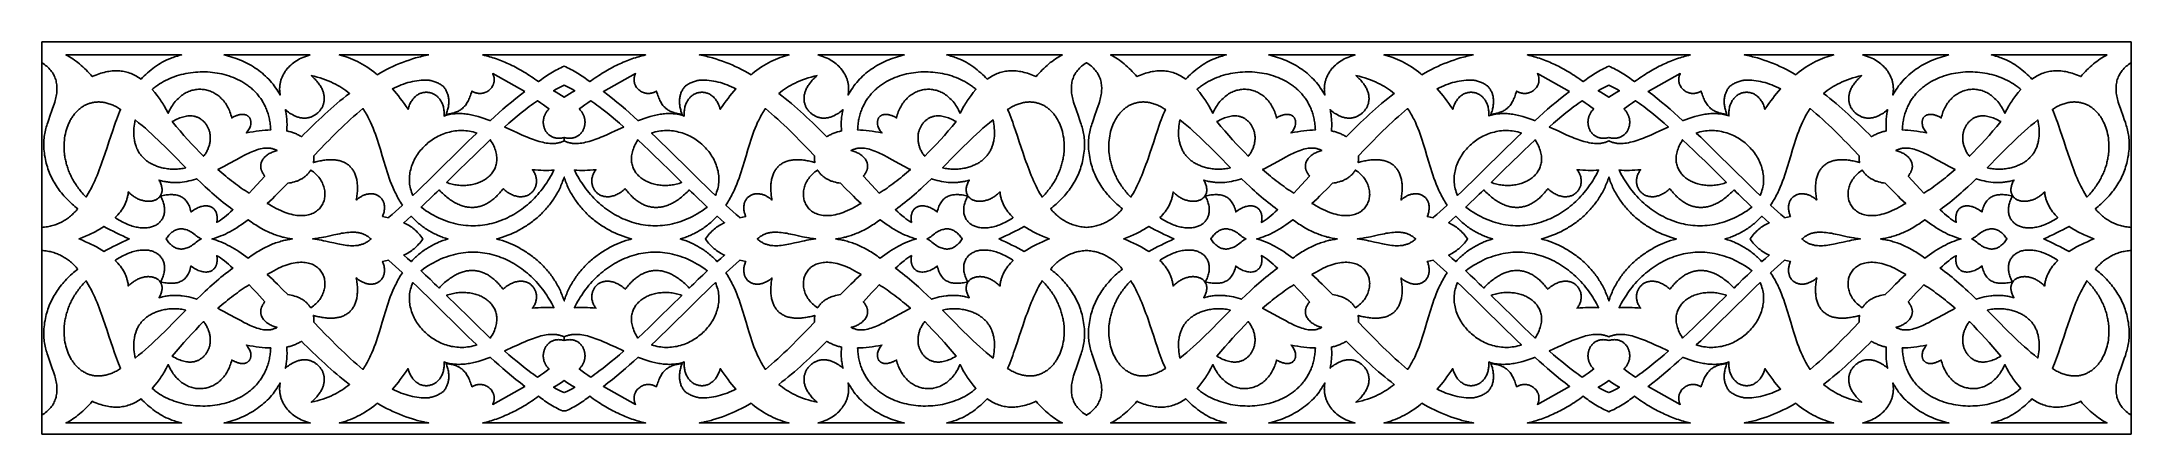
# Model space of a CAD drawing. Extents: x -170 to 170, y -20 to 44.
import ezdxf

# ---------------------------------------------------------------- set-up
doc = ezdxf.new("R2010")
doc.units = 0
doc.header["$MEASUREMENT"] = 0
doc.layers.get('0').update_dxf_attribs({"linetype": 'CONTINUOUS'})
doc.layers.add('LAYER_1', color=18, linetype='CONTINUOUS')

msp = doc.modelspace()

# ---------------------------------------------------------------- linework, layer by layer
for p, q in [((-170.14, -20.48), (-170.14, 43.52)), ((170.23, 43.52), (170.23, -20.48))]:
    msp.add_line(p, q)
at = {"layer": 'LAYER_1'}
for points in [[(170.23, 43.52), (-170.14, 43.52)], [(-170.14, 40.1), (-169.92, 39.96), (-169.71, 39.81), (-169.51, 39.66), (-169.32, 39.51), (-169.15, 39.35), (-168.98, 39.19), (-168.82, 39.02), (-168.68, 38.85), (-168.54, 38.67), (-168.42, 38.5), (-168.3, 38.31), (-168.2, 38.13), (-168.1, 37.94), (-168.02, 37.75), (-167.94, 37.55), (-167.87, 37.35), (-167.82, 37.14), (-167.77, 36.94), (-167.73, 36.72), (-167.7, 36.51), (-167.68, 36.29), (-167.67, 36.07), (-167.67, 35.85), (-167.67, 35.62), (-167.69, 35.39), (-167.71, 35.15), (-167.75, 34.91), (-167.79, 34.67), (-167.84, 34.43), (-167.9, 34.18), (-167.96, 33.93), (-168.03, 33.67), (-168.13, 33.36), (-168.23, 33.05), (-168.43, 32.46), (-168.82, 31.37), (-169.01, 30.85), (-169.18, 30.34), (-169.27, 30.09), (-169.34, 29.85), (-169.42, 29.6), (-169.49, 29.35), (-169.55, 29.09), (-169.61, 28.84), (-169.66, 28.58), (-169.7, 28.32), (-169.74, 28.06), (-169.77, 27.79), (-169.8, 27.51), (-169.81, 27.23), (-169.82, 26.94), (-169.82, 26.64), (-169.81, 26.33), (-169.79, 26.02), (-169.76, 25.69), (-169.72, 25.35), (-169.67, 25), (-169.61, 24.64), (-169.55, 24.32), (-169.48, 24.01), (-169.41, 23.7), (-169.32, 23.4), (-169.23, 23.1), (-169.14, 22.8), (-169.03, 22.51), (-168.92, 22.23), (-168.81, 21.95), (-168.69, 21.67), (-168.56, 21.4), (-168.42, 21.13), (-168.28, 20.86), (-168.13, 20.6), (-167.98, 20.34), (-167.82, 20.08), (-167.65, 19.83), (-167.48, 19.58), (-167.3, 19.34), (-167.12, 19.1), (-166.93, 18.86), (-166.73, 18.63), (-166.53, 18.39), (-166.32, 18.16), (-166.11, 17.94), (-165.9, 17.72), (-165.67, 17.5), (-165.45, 17.28), (-165.21, 17.06), (-164.97, 16.85), (-164.73, 16.64), (-164.48, 16.43), (-164.28, 16.27), (-164.42, 16.11), (-164.56, 15.95), (-164.71, 15.79), (-164.86, 15.65), (-165.01, 15.5), (-165.16, 15.36), (-165.31, 15.22), (-165.47, 15.08), (-165.63, 14.95), (-165.8, 14.83), (-165.96, 14.71), (-166.13, 14.59), (-166.3, 14.47), (-166.47, 14.37), (-166.65, 14.26), (-166.83, 14.16), (-167.01, 14.07), (-167.2, 13.98), (-167.39, 13.89), (-167.58, 13.81), (-167.78, 13.73), (-167.97, 13.66), (-168.17, 13.6), (-168.38, 13.54), (-168.59, 13.48), (-168.8, 13.43), (-169.01, 13.39), (-169.23, 13.35), (-169.45, 13.32), (-169.68, 13.29), (-169.91, 13.27), (-170.14, 13.25)], [(170.23, 13.25), (170, 13.27), (169.77, 13.29), (169.55, 13.32), (169.33, 13.35), (169.11, 13.39), (168.9, 13.43), (168.68, 13.48), (168.48, 13.54), (168.27, 13.6), (168.07, 13.66), (167.87, 13.73), (167.68, 13.81), (167.49, 13.89), (167.3, 13.98), (167.11, 14.07), (166.93, 14.16), (166.75, 14.26), (166.57, 14.37), (166.4, 14.47), (166.23, 14.59), (166.06, 14.71), (165.89, 14.83), (165.73, 14.95), (165.57, 15.08), (165.41, 15.22), (165.26, 15.36), (165.11, 15.5), (164.95, 15.65), (164.81, 15.79), (164.66, 15.95), (164.52, 16.11), (164.38, 16.27), (164.58, 16.43), (164.83, 16.64), (165.07, 16.85), (165.31, 17.06), (165.54, 17.28), (165.77, 17.5), (165.99, 17.72), (166.21, 17.94), (166.42, 18.17), (166.63, 18.39), (166.83, 18.63), (167.03, 18.86), (167.21, 19.1), (167.4, 19.34), (167.58, 19.58), (167.75, 19.83), (167.91, 20.08), (168.08, 20.34), (168.23, 20.6), (168.38, 20.86), (168.52, 21.13), (168.65, 21.4), (168.78, 21.67), (168.91, 21.95), (169.02, 22.23), (169.13, 22.51), (169.23, 22.8), (169.33, 23.1), (169.42, 23.4), (169.5, 23.7), (169.58, 24.01), (169.65, 24.32), (169.71, 24.64), (169.77, 25), (169.82, 25.35), (169.86, 25.69), (169.89, 26.02), (169.91, 26.33), (169.92, 26.64), (169.92, 26.94), (169.91, 27.23), (169.9, 27.51), (169.87, 27.79), (169.84, 28.06), (169.8, 28.32), (169.76, 28.58), (169.7, 28.84), (169.65, 29.09), (169.58, 29.35), (169.51, 29.6), (169.44, 29.84), (169.36, 30.09), (169.28, 30.34), (169.11, 30.85), (168.92, 31.37), (168.53, 32.46), (168.33, 33.05), (168.23, 33.36), (168.13, 33.67), (168.06, 33.93), (167.99, 34.18), (167.94, 34.43), (167.89, 34.67), (167.85, 34.91), (167.81, 35.15), (167.79, 35.39), (167.77, 35.62), (167.77, 35.85), (167.77, 36.07), (167.78, 36.29), (167.8, 36.51), (167.83, 36.72), (167.87, 36.94), (167.91, 37.14), (167.97, 37.35), (168.04, 37.55), (168.11, 37.75), (168.2, 37.94), (168.3, 38.13), (168.4, 38.31), (168.52, 38.5), (168.64, 38.67), (168.78, 38.85), (168.92, 39.02), (169.08, 39.19), (169.24, 39.35), (169.42, 39.51), (169.61, 39.66), (169.81, 39.81), (170.02, 39.96), (170.23, 40.1)], [(-170.14, 9.47), (-169.91, 9.46), (-169.68, 9.43), (-169.45, 9.41), (-169.23, 9.37), (-169.01, 9.33), (-168.8, 9.29), (-168.59, 9.24), (-168.38, 9.19), (-168.17, 9.13), (-167.97, 9.06), (-167.78, 8.99), (-167.58, 8.91), (-167.39, 8.83), (-167.2, 8.75), (-167.01, 8.66), (-166.83, 8.56), (-166.65, 8.46), (-166.47, 8.36), (-166.3, 8.25), (-166.13, 8.14), (-165.96, 8.02), (-165.8, 7.9), (-165.63, 7.77), (-165.47, 7.64), (-165.31, 7.51), (-165.16, 7.37), (-165.01, 7.23), (-164.86, 7.08), (-164.71, 6.93), (-164.56, 6.78), (-164.42, 6.62), (-164.28, 6.46), (-164.48, 6.29), (-164.73, 6.08), (-164.97, 5.87), (-165.21, 5.66), (-165.44, 5.45), (-165.67, 5.23), (-165.9, 5.01), (-166.11, 4.79), (-166.32, 4.56), (-166.53, 4.33), (-166.73, 4.1), (-166.93, 3.86), (-167.12, 3.63), (-167.3, 3.38), (-167.48, 3.14), (-167.65, 2.89), (-167.82, 2.64), (-167.98, 2.38), (-168.13, 2.13), (-168.28, 1.86), (-168.42, 1.6), (-168.56, 1.33), (-168.69, 1.05), (-168.81, 0.78), (-168.92, 0.49), (-169.03, 0.21), (-169.14, -0.08), (-169.23, -0.38), (-169.32, -0.67), (-169.41, -0.98), (-169.48, -1.28), (-169.55, -1.6), (-169.61, -1.91), (-169.67, -2.28), (-169.72, -2.63), (-169.76, -2.97), (-169.79, -3.29), (-169.81, -3.61), (-169.82, -3.92), (-169.82, -4.22), (-169.81, -4.51), (-169.8, -4.79), (-169.77, -5.06), (-169.74, -5.34), (-169.7, -5.6), (-169.66, -5.86), (-169.61, -6.12), (-169.55, -6.37), (-169.49, -6.62), (-169.42, -6.87), (-169.34, -7.12), (-169.27, -7.37), (-169.18, -7.62), (-169.01, -8.13), (-168.82, -8.64), (-168.43, -9.74), (-168.23, -10.33), (-168.13, -10.63), (-168.03, -10.95), (-167.96, -11.2), (-167.9, -11.46), (-167.84, -11.7), (-167.79, -11.95), (-167.75, -12.19), (-167.71, -12.43), (-167.69, -12.66), (-167.67, -12.89), (-167.67, -13.12), (-167.67, -13.35), (-167.68, -13.57), (-167.7, -13.79), (-167.73, -14), (-167.77, -14.21), (-167.82, -14.42), (-167.87, -14.62), (-167.94, -14.82), (-168.02, -15.02), (-168.1, -15.21), (-168.2, -15.4), (-168.3, -15.59), (-168.42, -15.77), (-168.54, -15.95), (-168.68, -16.12), (-168.82, -16.29), (-168.98, -16.46), (-169.15, -16.62), (-169.32, -16.78), (-169.51, -16.94), (-169.71, -17.09), (-169.92, -17.23), (-170.14, -17.38)], [(170.23, -17.38), (170.02, -17.23), (169.81, -17.09), (169.61, -16.94), (169.42, -16.78), (169.24, -16.62), (169.08, -16.46), (168.92, -16.29), (168.78, -16.12), (168.64, -15.95), (168.52, -15.77), (168.4, -15.59), (168.3, -15.4), (168.2, -15.21), (168.11, -15.02), (168.04, -14.82), (167.97, -14.62), (167.91, -14.42), (167.87, -14.21), (167.83, -14), (167.8, -13.79), (167.78, -13.57), (167.77, -13.35), (167.77, -13.12), (167.77, -12.89), (167.79, -12.66), (167.81, -12.43), (167.85, -12.19), (167.89, -11.95), (167.94, -11.7), (167.99, -11.46), (168.06, -11.2), (168.13, -10.95), (168.23, -10.63), (168.33, -10.33), (168.53, -9.74), (168.92, -8.64), (169.11, -8.13), (169.28, -7.62), (169.36, -7.37), (169.44, -7.12), (169.51, -6.87), (169.58, -6.62), (169.65, -6.37), (169.7, -6.12), (169.76, -5.86), (169.8, -5.6), (169.84, -5.34), (169.87, -5.06), (169.9, -4.79), (169.91, -4.51), (169.92, -4.22), (169.92, -3.92), (169.91, -3.61), (169.89, -3.29), (169.86, -2.97), (169.82, -2.63), (169.77, -2.28), (169.71, -1.91), (169.65, -1.6), (169.58, -1.28), (169.5, -0.98), (169.42, -0.67), (169.33, -0.38), (169.23, -0.08), (169.13, 0.21), (169.02, 0.49), (168.91, 0.78), (168.78, 1.05), (168.65, 1.33), (168.52, 1.6), (168.38, 1.86), (168.23, 2.13), (168.08, 2.38), (167.91, 2.64), (167.75, 2.89), (167.58, 3.14), (167.4, 3.38), (167.21, 3.63), (167.03, 3.86), (166.83, 4.1), (166.63, 4.33), (166.42, 4.56), (166.21, 4.79), (165.99, 5.01), (165.77, 5.23), (165.54, 5.45), (165.31, 5.66), (165.07, 5.87), (164.83, 6.08), (164.58, 6.29), (164.38, 6.46), (164.52, 6.62), (164.66, 6.78), (164.81, 6.93), (164.95, 7.08), (165.11, 7.22), (165.26, 7.37), (165.41, 7.51), (165.57, 7.64), (165.73, 7.77), (165.89, 7.9), (166.06, 8.02), (166.23, 8.14), (166.4, 8.25), (166.57, 8.36), (166.75, 8.46), (166.93, 8.56), (167.11, 8.66), (167.3, 8.75), (167.49, 8.83), (167.68, 8.91), (167.87, 8.99), (168.07, 9.06), (168.27, 9.13), (168.48, 9.19), (168.68, 9.24), (168.9, 9.29), (169.11, 9.33), (169.33, 9.37), (169.55, 9.41), (169.77, 9.43), (170, 9.46), (170.23, 9.47)], [(-170.14, -20.48), (170.23, -20.48)]]:
    msp.add_lwpolyline(points, dxfattribs=at)
for points in [[(-147.59, 41.31), (-147.82, 41.25), (-148.05, 41.18), (-148.28, 41.11), (-148.51, 41.04), (-148.73, 40.97), (-148.96, 40.89), (-149.18, 40.8), (-149.52, 40.66), (-149.86, 40.51), (-150.19, 40.35), (-150.52, 40.17), (-150.83, 39.99), (-151.15, 39.79), (-151.45, 39.59), (-151.75, 39.38), (-152.05, 39.15), (-152.34, 38.93), (-152.62, 38.69), (-152.9, 38.45), (-153.18, 38.2), (-153.45, 37.95), (-153.71, 37.69), (-153.97, 37.42), (-154.05, 37.48), (-154.27, 37.63), (-154.48, 37.76), (-154.7, 37.89), (-154.92, 38.01), (-155.14, 38.12), (-155.36, 38.23), (-155.58, 38.32), (-155.81, 38.41), (-156.04, 38.48), (-156.27, 38.55), (-156.5, 38.61), (-156.73, 38.66), (-156.97, 38.7), (-157.21, 38.74), (-157.45, 38.76), (-157.69, 38.78), (-157.94, 38.79), (-158.19, 38.79), (-158.44, 38.78), (-158.69, 38.76), (-158.94, 38.73), (-159.2, 38.69), (-159.46, 38.65), (-159.72, 38.59), (-159.99, 38.53), (-160.26, 38.46), (-160.53, 38.38), (-160.8, 38.28), (-161.08, 38.19), (-161.36, 38.08), (-161.64, 37.96), (-161.93, 37.83), (-162.17, 38.12), (-162.42, 38.39), (-162.68, 38.66), (-162.93, 38.93), (-163.19, 39.18), (-163.45, 39.43), (-163.71, 39.67), (-163.97, 39.89), (-164.24, 40.11), (-164.51, 40.32), (-164.79, 40.52), (-165.07, 40.71), (-165.35, 40.89), (-165.63, 41.06), (-165.92, 41.22), (-166.21, 41.36), (-147.36, 41.36)], [(-126.4, 41.36), (-126.71, 41.28), (-127.01, 41.18), (-127.3, 41.08), (-127.59, 40.96), (-127.87, 40.84), (-128.14, 40.71), (-128.4, 40.56), (-128.65, 40.41), (-128.89, 40.25), (-129.13, 40.08), (-129.35, 39.91), (-129.57, 39.72), (-129.77, 39.53), (-129.96, 39.33), (-130.14, 39.13), (-130.31, 38.91), (-130.47, 38.7), (-130.62, 38.47), (-130.76, 38.24), (-130.88, 38), (-130.99, 37.76), (-131.09, 37.52), (-131.13, 37.39), (-131.17, 37.26), (-131.21, 37.14), (-131.24, 37.01), (-131.27, 36.88), (-131.3, 36.75), (-131.32, 36.61), (-131.34, 36.48), (-131.36, 36.35), (-131.37, 36.21), (-131.38, 36.08), (-131.39, 35.94), (-131.39, 35.8), (-131.39, 35.67), (-131.38, 35.53), (-131.38, 35.39), (-131.36, 35.25), (-131.35, 35.11), (-131.33, 34.96), (-131.3, 34.82), (-131.33, 34.82), (-131.49, 35.13), (-131.67, 35.44), (-131.86, 35.74), (-132.05, 36.03), (-132.26, 36.32), (-132.47, 36.6), (-132.7, 36.87), (-132.93, 37.14), (-133.17, 37.4), (-133.42, 37.65), (-133.67, 37.9), (-133.94, 38.14), (-134.21, 38.37), (-134.49, 38.6), (-134.77, 38.82), (-135.07, 39.03), (-135.36, 39.23), (-135.67, 39.43), (-135.98, 39.62), (-136.3, 39.8), (-136.62, 39.97), (-136.94, 40.14), (-137.27, 40.29), (-137.61, 40.45), (-137.95, 40.59), (-138.3, 40.72), (-138.64, 40.85), (-139, 40.97), (-139.35, 41.08), (-139.71, 41.18), (-140.07, 41.28), (-140.44, 41.36)], [(-107.09, 41.36), (-107.36, 41.31), (-107.63, 41.26), (-107.9, 41.21), (-108.17, 41.15), (-108.44, 41.08), (-108.71, 41.02), (-108.97, 40.95), (-109.24, 40.87), (-109.77, 40.72), (-110.3, 40.54), (-110.83, 40.36), (-111.36, 40.16), (-111.88, 39.95), (-112.41, 39.73), (-112.93, 39.49), (-113.44, 39.24), (-113.96, 38.99), (-114.47, 38.72), (-114.98, 38.44), (-115.49, 38.15), (-115.67, 38.3), (-116.05, 38.6), (-116.43, 38.89), (-116.81, 39.16), (-117.2, 39.41), (-117.58, 39.66), (-117.96, 39.88), (-118.34, 40.09), (-118.71, 40.29), (-119.09, 40.47), (-119.47, 40.64), (-119.84, 40.79), (-120.21, 40.93), (-120.58, 41.06), (-120.95, 41.17), (-121.32, 41.27), (-121.68, 41.36)], [(-72.05, 41.3), (-72.33, 41.23), (-72.61, 41.15), (-72.89, 41.08), (-73.16, 40.99), (-73.44, 40.91), (-73.72, 40.82), (-74, 40.72), (-74.28, 40.62), (-74.57, 40.52), (-74.85, 40.41), (-75.13, 40.29), (-75.41, 40.18), (-75.7, 40.05), (-75.98, 39.93), (-76.26, 39.79), (-76.55, 39.66), (-76.83, 39.52), (-77.12, 39.37), (-77.41, 39.22), (-77.69, 39.06), (-77.98, 38.9), (-78.27, 38.73), (-78.55, 38.56), (-78.84, 38.38), (-79.13, 38.2), (-79.42, 38.02), (-79.71, 37.82), (-80, 37.63), (-80.29, 37.43), (-80.58, 37.22), (-80.88, 37.01), (-81.12, 37.2), (-81.36, 37.38), (-81.6, 37.56), (-81.85, 37.74), (-82.1, 37.91), (-82.36, 38.08), (-82.61, 38.25), (-82.87, 38.41), (-83.14, 38.57), (-83.4, 38.72), (-83.67, 38.87), (-83.94, 39.01), (-84.21, 39.15), (-84.48, 39.29), (-84.76, 39.42), (-85.04, 39.55), (-85.33, 39.42), (-85.6, 39.29), (-85.88, 39.15), (-86.15, 39.01), (-86.42, 38.87), (-86.69, 38.72), (-86.95, 38.57), (-87.22, 38.41), (-87.47, 38.25), (-87.73, 38.08), (-87.99, 37.91), (-88.24, 37.74), (-88.48, 37.56), (-88.73, 37.38), (-88.97, 37.2), (-89.21, 37.01), (-89.5, 37.22), (-89.8, 37.43), (-90.09, 37.63), (-90.38, 37.82), (-90.67, 38.02), (-90.96, 38.2), (-91.25, 38.38), (-91.53, 38.56), (-91.82, 38.73), (-92.11, 38.9), (-92.4, 39.06), (-92.68, 39.22), (-92.97, 39.37), (-93.26, 39.52), (-93.54, 39.66), (-93.83, 39.79), (-94.11, 39.93), (-94.39, 40.05), (-94.68, 40.18), (-94.96, 40.29), (-95.24, 40.41), (-95.52, 40.52), (-95.8, 40.62), (-96.09, 40.72), (-96.37, 40.82), (-96.64, 40.91), (-96.92, 40.99), (-97.2, 41.08), (-97.48, 41.15), (-97.76, 41.23), (-98.04, 41.3), (-98.31, 41.36), (-85.04, 41.36), (-71.78, 41.36)], [(-48.77, 41.27), (-49.14, 41.17), (-49.5, 41.06), (-49.87, 40.93), (-50.25, 40.79), (-50.62, 40.64), (-51, 40.47), (-51.37, 40.29), (-51.75, 40.09), (-52.13, 39.88), (-52.51, 39.66), (-52.89, 39.41), (-53.27, 39.16), (-53.66, 38.89), (-54.04, 38.6), (-54.42, 38.3), (-54.6, 38.15), (-55.11, 38.44), (-55.62, 38.72), (-56.13, 38.99), (-56.65, 39.24), (-57.16, 39.49), (-57.68, 39.73), (-58.2, 39.95), (-58.73, 40.16), (-59.25, 40.36), (-59.78, 40.54), (-60.31, 40.72), (-60.85, 40.87), (-61.11, 40.95), (-61.38, 41.02), (-61.65, 41.08), (-61.92, 41.15), (-62.19, 41.21), (-62.46, 41.26), (-62.73, 41.31), (-63, 41.36), (-48.41, 41.36)], [(-30.02, 41.28), (-30.38, 41.18), (-30.74, 41.08), (-31.09, 40.97), (-31.44, 40.85), (-31.79, 40.72), (-32.14, 40.59), (-32.48, 40.45), (-32.81, 40.29), (-33.15, 40.14), (-33.47, 39.97), (-33.79, 39.8), (-34.11, 39.62), (-34.42, 39.43), (-34.72, 39.23), (-35.02, 39.03), (-35.32, 38.82), (-35.6, 38.6), (-35.88, 38.37), (-36.15, 38.14), (-36.42, 37.9), (-36.67, 37.65), (-36.92, 37.4), (-37.16, 37.14), (-37.39, 36.87), (-37.62, 36.6), (-37.83, 36.32), (-38.04, 36.03), (-38.23, 35.74), (-38.42, 35.44), (-38.6, 35.13), (-38.76, 34.82), (-38.79, 34.82), (-38.76, 34.96), (-38.74, 35.11), (-38.73, 35.25), (-38.71, 35.39), (-38.7, 35.53), (-38.7, 35.67), (-38.7, 35.8), (-38.7, 35.94), (-38.7, 36.08), (-38.71, 36.21), (-38.73, 36.35), (-38.74, 36.48), (-38.76, 36.61), (-38.79, 36.75), (-38.81, 36.88), (-38.85, 37.01), (-38.88, 37.14), (-38.92, 37.26), (-38.96, 37.39), (-39, 37.52), (-39.1, 37.76), (-39.21, 38), (-39.33, 38.24), (-39.47, 38.47), (-39.62, 38.7), (-39.77, 38.91), (-39.95, 39.13), (-40.13, 39.33), (-40.32, 39.53), (-40.52, 39.72), (-40.74, 39.91), (-40.96, 40.08), (-41.19, 40.25), (-41.44, 40.41), (-41.69, 40.56), (-41.95, 40.71), (-42.22, 40.84), (-42.5, 40.96), (-42.79, 41.08), (-43.08, 41.18), (-43.38, 41.28), (-43.69, 41.36), (-29.65, 41.36)], [(-3.88, 41.36), (-4.17, 41.22), (-4.46, 41.06), (-4.74, 40.89), (-5.02, 40.71), (-5.3, 40.52), (-5.57, 40.32), (-5.85, 40.11), (-6.11, 39.89), (-6.38, 39.67), (-6.64, 39.43), (-6.9, 39.18), (-7.16, 38.93), (-7.41, 38.66), (-7.66, 38.39), (-7.91, 38.12), (-8.16, 37.83), (-8.45, 37.96), (-8.73, 38.08), (-9.01, 38.19), (-9.29, 38.28), (-9.56, 38.38), (-9.83, 38.46), (-10.1, 38.53), (-10.36, 38.59), (-10.63, 38.65), (-10.89, 38.69), (-11.15, 38.73), (-11.4, 38.76), (-11.65, 38.78), (-11.9, 38.79), (-12.15, 38.79), (-12.4, 38.78), (-12.64, 38.76), (-12.88, 38.74), (-13.12, 38.7), (-13.36, 38.66), (-13.59, 38.61), (-13.82, 38.55), (-14.05, 38.48), (-14.28, 38.41), (-14.51, 38.32), (-14.73, 38.23), (-14.95, 38.12), (-15.17, 38.01), (-15.39, 37.89), (-15.61, 37.76), (-15.82, 37.63), (-16.04, 37.48), (-16.12, 37.42), (-16.38, 37.69), (-16.64, 37.95), (-16.91, 38.2), (-17.19, 38.45), (-17.47, 38.69), (-17.75, 38.93), (-18.04, 39.15), (-18.33, 39.38), (-18.63, 39.59), (-18.94, 39.79), (-19.25, 39.99), (-19.57, 40.17), (-19.9, 40.35), (-20.23, 40.51), (-20.56, 40.66), (-20.91, 40.8), (-21.13, 40.89), (-21.36, 40.97), (-21.58, 41.04), (-21.81, 41.11), (-22.04, 41.18), (-22.27, 41.25), (-22.5, 41.31), (-22.73, 41.36)], [(22.6, 41.31), (22.37, 41.25), (22.14, 41.18), (21.91, 41.11), (21.68, 41.04), (21.45, 40.97), (21.23, 40.89), (21.01, 40.8), (20.66, 40.66), (20.32, 40.51), (19.99, 40.35), (19.67, 40.17), (19.35, 39.99), (19.04, 39.79), (18.73, 39.59), (18.43, 39.38), (18.14, 39.15), (17.85, 38.93), (17.56, 38.69), (17.28, 38.45), (17.01, 38.2), (16.74, 37.95), (16.48, 37.69), (16.22, 37.42), (16.13, 37.48), (15.92, 37.63), (15.7, 37.76), (15.49, 37.89), (15.27, 38.01), (15.05, 38.12), (14.83, 38.23), (14.6, 38.32), (14.38, 38.41), (14.15, 38.48), (13.92, 38.55), (13.69, 38.61), (13.45, 38.66), (13.22, 38.7), (12.98, 38.74), (12.74, 38.76), (12.49, 38.78), (12.25, 38.79), (12, 38.79), (11.75, 38.78), (11.5, 38.76), (11.24, 38.73), (10.99, 38.69), (10.73, 38.65), (10.46, 38.59), (10.2, 38.53), (9.93, 38.46), (9.66, 38.38), (9.38, 38.28), (9.11, 38.19), (8.83, 38.08), (8.54, 37.96), (8.26, 37.83), (8.01, 38.12), (7.76, 38.39), (7.51, 38.66), (7.26, 38.93), (7, 39.18), (6.74, 39.43), (6.48, 39.67), (6.21, 39.89), (5.94, 40.11), (5.67, 40.32), (5.4, 40.52), (5.12, 40.71), (4.84, 40.89), (4.56, 41.06), (4.27, 41.22), (3.98, 41.36), (22.83, 41.36)], [(43.48, 41.28), (43.18, 41.18), (42.88, 41.08), (42.6, 40.96), (42.32, 40.84), (42.05, 40.71), (41.79, 40.56), (41.53, 40.41), (41.29, 40.25), (41.06, 40.08), (40.83, 39.91), (40.62, 39.72), (40.42, 39.53), (40.23, 39.33), (40.04, 39.13), (39.87, 38.91), (39.71, 38.7), (39.57, 38.47), (39.43, 38.24), (39.31, 38), (39.2, 37.76), (39.1, 37.52), (39.06, 37.39), (39.01, 37.26), (38.98, 37.14), (38.94, 37.01), (38.91, 36.88), (38.89, 36.75), (38.86, 36.61), (38.84, 36.48), (38.82, 36.35), (38.81, 36.21), (38.8, 36.08), (38.8, 35.94), (38.79, 35.8), (38.8, 35.67), (38.8, 35.53), (38.81, 35.39), (38.82, 35.25), (38.84, 35.11), (38.86, 34.96), (38.89, 34.82), (38.86, 34.82), (38.69, 35.13), (38.52, 35.44), (38.33, 35.74), (38.14, 36.03), (37.93, 36.32), (37.72, 36.6), (37.49, 36.87), (37.26, 37.14), (37.02, 37.4), (36.77, 37.65), (36.51, 37.9), (36.25, 38.14), (35.98, 38.37), (35.7, 38.6), (35.41, 38.82), (35.12, 39.03), (34.82, 39.23), (34.52, 39.43), (34.21, 39.62), (33.89, 39.8), (33.57, 39.97), (33.24, 40.14), (32.91, 40.29), (32.58, 40.45), (32.24, 40.59), (31.89, 40.72), (31.54, 40.85), (31.19, 40.97), (30.84, 41.08), (30.48, 41.18), (30.12, 41.28), (29.75, 41.36), (43.79, 41.36)], [(63.1, 41.36), (62.83, 41.31), (62.56, 41.26), (62.29, 41.21), (62.02, 41.15), (61.75, 41.08), (61.48, 41.02), (61.21, 40.95), (60.94, 40.87), (60.41, 40.72), (59.88, 40.54), (59.35, 40.36), (58.83, 40.16), (58.3, 39.95), (57.78, 39.73), (57.26, 39.49), (56.74, 39.24), (56.23, 38.99), (55.72, 38.72), (55.21, 38.44), (54.7, 38.15), (54.51, 38.3), (54.13, 38.6), (53.75, 38.89), (53.37, 39.16), (52.99, 39.41), (52.61, 39.66), (52.23, 39.88), (51.85, 40.09), (51.47, 40.29), (51.09, 40.47), (50.72, 40.64), (50.34, 40.79), (49.97, 40.93), (49.6, 41.06), (49.23, 41.17), (48.87, 41.27), (48.51, 41.36)], [(98.13, 41.3), (97.86, 41.23), (97.58, 41.15), (97.3, 41.08), (97.02, 40.99), (96.74, 40.91), (96.46, 40.82), (96.18, 40.72), (95.9, 40.62), (95.62, 40.52), (95.34, 40.41), (95.06, 40.29), (94.77, 40.18), (94.49, 40.05), (94.21, 39.93), (93.92, 39.79), (93.64, 39.66), (93.35, 39.51), (93.07, 39.37), (92.78, 39.22), (92.49, 39.06), (92.21, 38.9), (91.92, 38.73), (91.63, 38.56), (91.34, 38.38), (91.05, 38.2), (90.76, 38.02), (90.47, 37.82), (90.18, 37.63), (89.89, 37.43), (89.6, 37.22), (89.31, 37.01), (89.07, 37.2), (88.83, 37.38), (88.58, 37.56), (88.33, 37.74), (88.08, 37.91), (87.83, 38.08), (87.57, 38.25), (87.31, 38.41), (87.05, 38.57), (86.79, 38.72), (86.52, 38.87), (86.25, 39.01), (85.98, 39.15), (85.7, 39.29), (85.42, 39.42), (85.14, 39.55), (84.86, 39.42), (84.58, 39.29), (84.31, 39.15), (84.04, 39.01), (83.77, 38.87), (83.5, 38.72), (83.23, 38.57), (82.97, 38.41), (82.71, 38.25), (82.46, 38.08), (82.2, 37.91), (81.95, 37.74), (81.7, 37.56), (81.46, 37.38), (81.21, 37.2), (80.97, 37.01), (80.68, 37.22), (80.39, 37.43), (80.1, 37.63), (79.81, 37.82), (79.52, 38.02), (79.23, 38.2), (78.94, 38.38), (78.65, 38.56), (78.36, 38.73), (78.08, 38.9), (77.79, 39.06), (77.5, 39.22), (77.22, 39.37), (76.93, 39.51), (76.65, 39.66), (76.36, 39.79), (76.08, 39.93), (75.79, 40.05), (75.51, 40.18), (75.23, 40.29), (74.95, 40.41), (74.66, 40.52), (74.38, 40.62), (74.1, 40.72), (73.82, 40.82), (73.54, 40.91), (73.26, 40.99), (72.98, 41.08), (72.71, 41.15), (72.43, 41.23), (72.15, 41.3), (71.87, 41.36), (98.41, 41.36)], [(121.42, 41.27), (121.05, 41.17), (120.68, 41.06), (120.31, 40.93), (119.94, 40.79), (119.57, 40.64), (119.19, 40.47), (118.81, 40.29), (118.43, 40.09), (118.06, 39.88), (117.68, 39.66), (117.29, 39.41), (116.91, 39.16), (116.53, 38.89), (116.15, 38.6), (115.77, 38.3), (115.58, 38.15), (115.08, 38.44), (114.57, 38.72), (114.06, 38.99), (113.54, 39.24), (113.02, 39.49), (112.5, 39.73), (111.98, 39.95), (111.46, 40.16), (110.93, 40.36), (110.4, 40.54), (109.87, 40.72), (109.34, 40.87), (109.07, 40.95), (108.8, 41.02), (108.54, 41.08), (108.27, 41.15), (108, 41.21), (107.73, 41.26), (107.46, 41.31), (107.19, 41.36), (121.78, 41.36)], [(140.53, 41.36), (140.17, 41.28), (139.81, 41.18), (139.45, 41.08), (139.09, 40.97), (138.74, 40.85), (138.39, 40.72), (138.05, 40.59), (137.71, 40.45), (137.37, 40.29), (137.04, 40.14), (136.71, 39.97), (136.39, 39.8), (136.08, 39.62), (135.77, 39.43), (135.46, 39.23), (135.16, 39.03), (134.87, 38.82), (134.59, 38.6), (134.31, 38.37), (134.03, 38.14), (133.77, 37.9), (133.51, 37.65), (133.27, 37.4), (133.03, 37.14), (132.79, 36.87), (132.57, 36.6), (132.35, 36.32), (132.15, 36.03), (131.95, 35.74), (131.77, 35.44), (131.59, 35.13), (131.42, 34.82), (131.4, 34.82), (131.42, 34.96), (131.44, 35.11), (131.46, 35.25), (131.47, 35.39), (131.48, 35.53), (131.49, 35.67), (131.49, 35.8), (131.49, 35.94), (131.48, 36.08), (131.47, 36.21), (131.46, 36.35), (131.44, 36.48), (131.42, 36.61), (131.4, 36.75), (131.37, 36.88), (131.34, 37.01), (131.31, 37.14), (131.27, 37.26), (131.23, 37.39), (131.19, 37.52), (131.09, 37.76), (130.98, 38), (130.85, 38.24), (130.72, 38.47), (130.57, 38.7), (130.41, 38.91), (130.24, 39.13), (130.06, 39.33), (129.87, 39.53), (129.66, 39.72), (129.45, 39.91), (129.23, 40.08), (128.99, 40.25), (128.75, 40.41), (128.5, 40.56), (128.24, 40.71), (127.97, 40.84), (127.69, 40.96), (127.4, 41.08), (127.11, 41.18), (126.8, 41.28), (126.5, 41.36)], [(166.31, 41.36), (166.02, 41.22), (165.73, 41.06), (165.44, 40.89), (165.16, 40.71), (164.89, 40.52), (164.61, 40.32), (164.34, 40.11), (164.07, 39.89), (163.81, 39.67), (163.54, 39.43), (163.29, 39.18), (163.03, 38.93), (162.77, 38.66), (162.52, 38.39), (162.27, 38.12), (162.03, 37.83), (161.74, 37.96), (161.46, 38.08), (161.18, 38.19), (160.9, 38.28), (160.63, 38.38), (160.36, 38.46), (160.09, 38.53), (159.82, 38.59), (159.56, 38.65), (159.3, 38.69), (159.04, 38.73), (158.79, 38.76), (158.53, 38.78), (158.28, 38.79), (158.04, 38.79), (157.79, 38.78), (157.55, 38.76), (157.31, 38.74), (157.07, 38.7), (156.83, 38.66), (156.6, 38.61), (156.37, 38.55), (156.14, 38.48), (155.91, 38.41), (155.68, 38.32), (155.46, 38.23), (155.24, 38.12), (155.01, 38.01), (154.8, 37.89), (154.58, 37.76), (154.36, 37.63), (154.15, 37.48), (154.07, 37.42), (153.81, 37.69), (153.54, 37.95), (153.27, 38.2), (153, 38.45), (152.72, 38.69), (152.44, 38.93), (152.15, 39.15), (151.85, 39.38), (151.55, 39.59), (151.25, 39.79), (150.93, 39.99), (150.62, 40.17), (150.29, 40.35), (149.96, 40.51), (149.62, 40.66), (149.28, 40.8), (149.06, 40.89), (148.83, 40.97), (148.6, 41.04), (148.38, 41.11), (148.15, 41.18), (147.92, 41.25), (147.69, 41.31), (147.46, 41.36)], [(-143.53, 38.6), (-143.13, 38.59), (-142.73, 38.56), (-142.34, 38.52), (-141.95, 38.47), (-141.56, 38.41), (-141.17, 38.34), (-140.79, 38.26), (-140.41, 38.17), (-140.03, 38.06), (-139.66, 37.95), (-139.29, 37.82), (-138.93, 37.69), (-138.58, 37.54), (-138.23, 37.38), (-137.89, 37.2), (-137.55, 37.02), (-137.22, 36.83), (-137.06, 36.72), (-136.9, 36.62), (-136.75, 36.51), (-136.59, 36.4), (-136.44, 36.29), (-136.29, 36.17), (-136.14, 36.05), (-136, 35.93), (-135.86, 35.81), (-135.72, 35.68), (-135.58, 35.55), (-135.45, 35.42), (-135.31, 35.28), (-135.18, 35.14), (-135.06, 35), (-134.93, 34.85), (-134.81, 34.71), (-134.7, 34.56), (-134.58, 34.4), (-134.47, 34.25), (-134.36, 34.09), (-134.26, 33.92), (-134.16, 33.76), (-134.06, 33.59), (-133.96, 33.42), (-133.87, 33.24), (-133.78, 33.07), (-133.7, 32.89), (-133.62, 32.7), (-133.54, 32.52), (-133.47, 32.33), (-133.4, 32.13), (-133.33, 31.94), (-133.27, 31.74), (-133.21, 31.54), (-133.16, 31.34), (-133.11, 31.13), (-133.06, 30.92), (-133.02, 30.71), (-132.98, 30.49), (-132.95, 30.27), (-132.92, 30.05), (-132.9, 29.82), (-132.88, 29.6), (-132.86, 29.36), (-132.85, 29.13), (-133.3, 29.12), (-133.76, 29.09), (-134.23, 29.05), (-134.72, 29), (-135.22, 28.93), (-135.73, 28.85), (-136.27, 28.76), (-136.81, 28.65), (-136.67, 28.82), (-136.55, 28.98), (-136.44, 29.15), (-136.34, 29.32), (-136.26, 29.49), (-136.2, 29.66), (-136.15, 29.83), (-136.11, 30), (-136.09, 30.16), (-136.08, 30.32), (-136.08, 30.4), (-136.08, 30.48), (-136.09, 30.56), (-136.1, 30.63), (-136.12, 30.7), (-136.13, 30.77), (-136.16, 30.84), (-136.18, 30.91), (-136.21, 30.97), (-136.24, 31.04), (-136.28, 31.1), (-136.31, 31.15), (-136.35, 31.21), (-136.4, 31.26), (-136.45, 31.31), (-136.5, 31.36), (-136.55, 31.4), (-136.61, 31.45), (-136.67, 31.48), (-136.74, 31.52), (-136.8, 31.55), (-136.87, 31.58), (-136.95, 31.6), (-137.02, 31.62), (-137.1, 31.64), (-137.19, 31.65), (-137.27, 31.66), (-137.36, 31.67), (-137.45, 31.67), (-137.55, 31.67), (-137.65, 31.66), (-137.75, 31.65), (-137.85, 31.63), (-137.96, 31.61), (-138.07, 31.58), (-138.18, 31.55), (-138.3, 31.51), (-138.42, 31.47), (-138.54, 31.42), (-138.66, 31.37), (-138.79, 31.31), (-138.92, 31.25), (-139.06, 31.18), (-139.19, 31.1), (-139.25, 31.35), (-139.32, 31.6), (-139.39, 31.83), (-139.48, 32.07), (-139.57, 32.29), (-139.66, 32.51), (-139.76, 32.72), (-139.87, 32.93), (-139.99, 33.13), (-140.11, 33.32), (-140.23, 33.51), (-140.37, 33.69), (-140.5, 33.86), (-140.65, 34.02), (-140.79, 34.18), (-140.95, 34.33), (-141.1, 34.48), (-141.26, 34.62), (-141.43, 34.74), (-141.59, 34.87), (-141.77, 34.98), (-141.94, 35.09), (-142.12, 35.19), (-142.3, 35.28), (-142.49, 35.37), (-142.67, 35.44), (-142.86, 35.51), (-143.05, 35.57), (-143.25, 35.62), (-143.44, 35.67), (-143.64, 35.71), (-143.83, 35.73), (-144.03, 35.75), (-144.23, 35.76), (-144.43, 35.77), (-144.63, 35.76), (-144.83, 35.75), (-145.03, 35.73), (-145.23, 35.69), (-145.43, 35.65), (-145.63, 35.6), (-145.83, 35.55), (-146.03, 35.48), (-146.22, 35.4), (-146.42, 35.32), (-146.61, 35.22), (-146.8, 35.12), (-146.99, 35), (-147.18, 34.88), (-147.36, 34.75), (-147.54, 34.61), (-147.72, 34.45), (-147.89, 34.29), (-148.07, 34.12), (-148.23, 33.94), (-148.4, 33.75), (-148.56, 33.55), (-148.71, 33.34), (-148.87, 33.11), (-149.01, 32.88), (-149.15, 32.64), (-149.29, 32.39), (-149.42, 32.12), (-149.55, 31.85), (-149.87, 32.47), (-150.02, 32.75), (-150.17, 33), (-150.31, 33.24), (-150.44, 33.47), (-150.58, 33.69), (-150.72, 33.9), (-150.86, 34.11), (-151.01, 34.32), (-151.17, 34.53), (-151.33, 34.75), (-151.7, 35.22), (-152.13, 35.75), (-151.99, 35.87), (-151.85, 35.99), (-151.7, 36.1), (-151.55, 36.22), (-151.25, 36.44), (-150.94, 36.64), (-150.62, 36.84), (-150.29, 37.03), (-149.96, 37.21), (-149.62, 37.37), (-149.27, 37.53), (-148.91, 37.68), (-148.55, 37.81), (-148.18, 37.94), (-147.81, 38.05), (-147.44, 38.16), (-147.06, 38.25), (-146.67, 38.33), (-146.29, 38.4), (-145.9, 38.46), (-145.5, 38.51), (-145.11, 38.55), (-144.71, 38.58), (-144.32, 38.6), (-143.92, 38.61)], [(-125.75, 37.88), (-125.26, 37.75), (-124.79, 37.61), (-124.34, 37.46), (-123.9, 37.31), (-123.48, 37.15), (-123.07, 36.97), (-122.68, 36.79), (-122.3, 36.61), (-121.93, 36.41), (-121.58, 36.21), (-121.24, 36), (-120.92, 35.78), (-120.6, 35.56), (-120.3, 35.32), (-120.01, 35.09), (-120.53, 34.68), (-121.05, 34.27), (-121.56, 33.86), (-122.06, 33.43), (-122.57, 33), (-123.06, 32.57), (-123.56, 32.13), (-124.05, 31.69), (-124.54, 31.24), (-125.02, 30.79), (-125.5, 30.33), (-125.97, 29.88), (-126.44, 29.42), (-126.91, 28.96), (-127.37, 28.49), (-127.83, 28.03), (-127.96, 28.11), (-128.1, 28.19), (-128.24, 28.27), (-128.38, 28.34), (-128.52, 28.42), (-128.67, 28.48), (-128.82, 28.55), (-128.97, 28.61), (-129.12, 28.67), (-129.28, 28.72), (-129.43, 28.78), (-129.59, 28.82), (-129.91, 28.91), (-130.24, 28.99), (-130.22, 29.22), (-130.21, 29.45), (-130.2, 29.67), (-130.19, 29.9), (-130.19, 30.12), (-130.2, 30.34), (-130.2, 30.56), (-130.22, 30.78), (-130.23, 30.99), (-130.25, 31.21), (-130.28, 31.42), (-130.31, 31.63), (-130.34, 31.84), (-130.38, 32.05), (-130.42, 32.25), (-130.46, 32.46), (-130.31, 32.32), (-130.15, 32.18), (-129.96, 32.04), (-129.77, 31.9), (-129.55, 31.76), (-129.32, 31.63), (-129.08, 31.5), (-128.96, 31.44), (-128.83, 31.39), (-128.7, 31.34), (-128.57, 31.29), (-128.44, 31.24), (-128.31, 31.2), (-128.17, 31.17), (-128.03, 31.13), (-127.89, 31.11), (-127.75, 31.09), (-127.61, 31.07), (-127.47, 31.06), (-127.33, 31.06), (-127.19, 31.06), (-127.05, 31.07), (-126.9, 31.09), (-126.76, 31.11), (-126.62, 31.15), (-126.51, 31.18), (-126.41, 31.21), (-126.31, 31.24), (-126.21, 31.28), (-126.11, 31.32), (-126.01, 31.37), (-125.91, 31.42), (-125.81, 31.47), (-125.72, 31.53), (-125.62, 31.59), (-125.53, 31.65), (-125.44, 31.71), (-125.35, 31.78), (-125.27, 31.85), (-125.18, 31.93), (-125.1, 32), (-125.02, 32.08), (-124.94, 32.17), (-124.87, 32.25), (-124.8, 32.34), (-124.73, 32.43), (-124.66, 32.52), (-124.6, 32.62), (-124.54, 32.71), (-124.48, 32.82), (-124.43, 32.92), (-124.38, 33.02), (-124.34, 33.13), (-124.3, 33.24), (-124.26, 33.35), (-124.23, 33.46), (-124.2, 33.58), (-124.17, 33.7), (-124.15, 33.81), (-124.14, 33.94), (-124.13, 34.06), (-124.12, 34.18), (-124.12, 34.31), (-124.12, 34.44), (-124.13, 34.57), (-124.15, 34.7), (-124.17, 34.83), (-124.19, 34.96), (-124.23, 35.1), (-124.26, 35.23), (-124.31, 35.37), (-124.36, 35.51), (-124.41, 35.65), (-124.47, 35.79), (-124.54, 35.93), (-124.62, 36.07), (-124.7, 36.22), (-124.79, 36.36), (-124.88, 36.51), (-124.99, 36.66), (-125.1, 36.8), (-125.21, 36.95), (-125.34, 37.1), (-125.47, 37.25), (-125.61, 37.4), (-125.76, 37.55), (-125.91, 37.7), (-126.08, 37.85), (-126.25, 38)], [(-91.45, 35.41), (-92.18, 34.84), (-92.9, 34.27), (-93.62, 33.68), (-94.32, 33.1), (-95.02, 32.5), (-95.7, 31.91), (-96.38, 31.3), (-97.06, 30.7), (-97.14, 30.67), (-97.62, 30.85), (-98.09, 31.02), (-98.57, 31.18), (-99.04, 31.32), (-99.28, 31.39), (-99.52, 31.45), (-99.76, 31.51), (-99.99, 31.56), (-100.23, 31.61), (-100.46, 31.65), (-100.7, 31.69), (-100.93, 31.73), (-101.17, 31.76), (-101.4, 31.78), (-101.64, 31.8), (-101.87, 31.81), (-102.1, 31.81), (-102.33, 31.81), (-102.56, 31.8), (-102.79, 31.79), (-103.02, 31.77), (-103.25, 31.74), (-103.48, 31.71), (-103.7, 31.66), (-103.93, 31.61), (-104.15, 31.56), (-104.38, 31.49), (-104.6, 31.41), (-104.59, 31.62), (-104.59, 31.81), (-104.59, 32.01), (-104.61, 32.19), (-104.63, 32.38), (-104.65, 32.55), (-104.68, 32.73), (-104.72, 32.89), (-104.77, 33.05), (-104.82, 33.21), (-104.88, 33.36), (-104.94, 33.51), (-105, 33.65), (-105.08, 33.79), (-105.15, 33.91), (-105.23, 34.04), (-105.32, 34.16), (-105.41, 34.27), (-105.5, 34.38), (-105.6, 34.48), (-105.7, 34.58), (-105.81, 34.67), (-105.91, 34.75), (-106.02, 34.83), (-106.14, 34.9), (-106.25, 34.97), (-106.37, 35.03), (-106.49, 35.08), (-106.61, 35.13), (-106.74, 35.17), (-106.86, 35.21), (-106.99, 35.24), (-107.11, 35.26), (-107.24, 35.27), (-107.37, 35.28), (-107.5, 35.29), (-107.63, 35.28), (-107.76, 35.27), (-107.89, 35.26), (-108.02, 35.23), (-108.15, 35.2), (-108.28, 35.16), (-108.4, 35.12), (-108.53, 35.07), (-108.65, 35.01), (-108.78, 34.95), (-108.9, 34.87), (-109.02, 34.79), (-109.13, 34.71), (-109.25, 34.61), (-109.36, 34.51), (-109.47, 34.4), (-109.57, 34.29), (-109.68, 34.16), (-109.77, 34.03), (-109.87, 33.89), (-109.96, 33.75), (-110.05, 33.59), (-110.13, 33.43), (-110.21, 33.26), (-110.28, 33.08), (-110.35, 32.9), (-110.42, 32.71), (-110.48, 32.5), (-110.79, 32.98), (-111.1, 33.43), (-111.42, 33.87), (-111.73, 34.29), (-112.05, 34.7), (-112.38, 35.09), (-112.7, 35.47), (-113.03, 35.84), (-112.67, 36.02), (-112.31, 36.18), (-111.94, 36.34), (-111.58, 36.49), (-111.22, 36.62), (-110.86, 36.74), (-110.49, 36.85), (-110.13, 36.95), (-109.77, 37.04), (-109.4, 37.11), (-109.04, 37.17), (-108.68, 37.22), (-108.31, 37.26), (-107.95, 37.28), (-107.58, 37.28), (-107.4, 37.28), (-107.22, 37.28), (-107.06, 37.25), (-106.9, 37.22), (-106.74, 37.19), (-106.58, 37.15), (-106.43, 37.1), (-106.27, 37.05), (-106.12, 37), (-105.97, 36.94), (-105.82, 36.88), (-105.67, 36.81), (-105.53, 36.74), (-105.38, 36.67), (-105.24, 36.58), (-105.09, 36.5), (-104.95, 36.41), (-104.81, 36.31), (-104.72, 36.21), (-104.63, 36.11), (-104.54, 36), (-104.46, 35.89), (-104.39, 35.78), (-104.32, 35.66), (-104.25, 35.54), (-104.19, 35.41), (-104.13, 35.29), (-104.08, 35.16), (-104.03, 35.03), (-103.99, 34.89), (-103.95, 34.76), (-103.92, 34.62), (-103.89, 34.47), (-103.87, 34.33), (-103.85, 34.18), (-103.84, 34.03), (-103.84, 33.87), (-103.83, 33.72), (-103.84, 33.56), (-103.85, 33.4), (-103.86, 33.24), (-103.89, 33.07), (-103.91, 32.9), (-103.95, 32.73), (-103.98, 32.56), (-104.03, 32.39), (-104.08, 32.21), (-104.13, 32.03), (-104.2, 31.86), (-104.26, 31.67), (-104.05, 31.7), (-103.85, 31.74), (-103.65, 31.77), (-103.46, 31.81), (-103.27, 31.86), (-103.09, 31.9), (-102.92, 31.96), (-102.75, 32.01), (-102.59, 32.07), (-102.43, 32.14), (-102.28, 32.21), (-102.13, 32.29), (-101.99, 32.37), (-101.86, 32.46), (-101.73, 32.56), (-101.6, 32.66), (-101.48, 32.77), (-101.36, 32.89), (-101.25, 33.02), (-101.14, 33.15), (-101.03, 33.29), (-100.93, 33.44), (-100.83, 33.6), (-100.74, 33.77), (-100.64, 33.95), (-100.56, 34.14), (-100.47, 34.33), (-100.39, 34.54), (-100.31, 34.76), (-100.23, 34.98), (-100.15, 35.22), (-100.08, 35.47), (-99.98, 35.42), (-99.88, 35.36), (-99.78, 35.32), (-99.68, 35.27), (-99.58, 35.23), (-99.49, 35.2), (-99.39, 35.17), (-99.29, 35.15), (-99.19, 35.12), (-99.09, 35.11), (-99, 35.1), (-98.9, 35.09), (-98.8, 35.09), (-98.71, 35.09), (-98.61, 35.09), (-98.52, 35.1), (-98.43, 35.11), (-98.33, 35.12), (-98.24, 35.14), (-98.15, 35.17), (-98.07, 35.19), (-97.98, 35.22), (-97.81, 35.29), (-97.65, 35.37), (-97.49, 35.46), (-97.34, 35.56), (-97.2, 35.68), (-97.08, 35.8), (-96.95, 35.93), (-96.85, 36.07), (-96.75, 36.22), (-96.66, 36.37), (-96.62, 36.45), (-96.59, 36.53), (-96.55, 36.61), (-96.53, 36.7), (-96.5, 36.78), (-96.48, 36.87), (-96.46, 36.96), (-96.45, 37.05), (-96.44, 37.13), (-96.43, 37.22), (-96.43, 37.32), (-96.43, 37.41), (-96.43, 37.5), (-96.44, 37.59), (-96.46, 37.68), (-96.48, 37.78), (-96.5, 37.87), (-96.53, 37.96), (-96.56, 38.06), (-96.6, 38.15), (-96.64, 38.25), (-96.68, 38.34)], [(-73.45, 38.25), (-73.49, 38.15), (-73.53, 38.06), (-73.56, 37.96), (-73.59, 37.87), (-73.61, 37.78), (-73.63, 37.68), (-73.64, 37.59), (-73.65, 37.5), (-73.66, 37.41), (-73.66, 37.32), (-73.66, 37.22), (-73.65, 37.13), (-73.64, 37.05), (-73.63, 36.96), (-73.61, 36.87), (-73.59, 36.78), (-73.56, 36.7), (-73.53, 36.61), (-73.5, 36.53), (-73.47, 36.45), (-73.43, 36.37), (-73.34, 36.22), (-73.24, 36.07), (-73.13, 35.93), (-73.01, 35.8), (-72.88, 35.68), (-72.74, 35.56), (-72.6, 35.46), (-72.44, 35.37), (-72.28, 35.29), (-72.11, 35.22), (-72.02, 35.19), (-71.93, 35.17), (-71.84, 35.14), (-71.75, 35.12), (-71.66, 35.11), (-71.57, 35.1), (-71.48, 35.09), (-71.38, 35.09), (-71.29, 35.09), (-71.19, 35.09), (-71.09, 35.1), (-71, 35.11), (-70.9, 35.12), (-70.8, 35.15), (-70.7, 35.17), (-70.6, 35.2), (-70.5, 35.23), (-70.41, 35.27), (-70.31, 35.32), (-70.21, 35.36), (-70.11, 35.42), (-70.01, 35.47), (-69.94, 35.22), (-69.86, 34.98), (-69.78, 34.76), (-69.7, 34.54), (-69.62, 34.33), (-69.53, 34.14), (-69.44, 33.95), (-69.35, 33.77), (-69.26, 33.6), (-69.16, 33.44), (-69.06, 33.29), (-68.95, 33.15), (-68.84, 33.02), (-68.73, 32.89), (-68.61, 32.77), (-68.49, 32.66), (-68.36, 32.56), (-68.23, 32.46), (-68.1, 32.37), (-67.95, 32.29), (-67.81, 32.21), (-67.66, 32.14), (-67.5, 32.07), (-67.34, 32.01), (-67.17, 31.96), (-67, 31.9), (-66.82, 31.86), (-66.63, 31.81), (-66.44, 31.77), (-66.24, 31.74), (-66.04, 31.7), (-65.83, 31.67), (-65.89, 31.86), (-65.96, 32.03), (-66.01, 32.21), (-66.06, 32.39), (-66.1, 32.56), (-66.14, 32.73), (-66.18, 32.9), (-66.2, 33.07), (-66.22, 33.24), (-66.24, 33.4), (-66.25, 33.56), (-66.25, 33.72), (-66.25, 33.87), (-66.25, 34.03), (-66.24, 34.18), (-66.22, 34.33), (-66.2, 34.47), (-66.17, 34.62), (-66.14, 34.76), (-66.1, 34.89), (-66.06, 35.03), (-66.01, 35.16), (-65.96, 35.29), (-65.9, 35.41), (-65.84, 35.54), (-65.77, 35.66), (-65.7, 35.78), (-65.62, 35.89), (-65.54, 36), (-65.46, 36.11), (-65.37, 36.21), (-65.28, 36.31), (-65.14, 36.41), (-64.99, 36.5), (-64.85, 36.58), (-64.71, 36.67), (-64.56, 36.74), (-64.42, 36.81), (-64.27, 36.88), (-64.12, 36.94), (-63.97, 37), (-63.81, 37.05), (-63.66, 37.1), (-63.51, 37.15), (-63.35, 37.19), (-63.19, 37.22), (-63.03, 37.25), (-62.87, 37.28), (-62.69, 37.28), (-62.51, 37.28), (-62.14, 37.28), (-61.78, 37.26), (-61.41, 37.22), (-61.05, 37.17), (-60.69, 37.11), (-60.32, 37.04), (-59.96, 36.95), (-59.6, 36.85), (-59.23, 36.74), (-58.87, 36.62), (-58.51, 36.49), (-58.14, 36.34), (-57.78, 36.18), (-57.42, 36.02), (-57.06, 35.84), (-57.39, 35.47), (-57.71, 35.09), (-58.03, 34.7), (-58.35, 34.29), (-58.67, 33.87), (-58.99, 33.43), (-59.3, 32.98), (-59.61, 32.5), (-59.67, 32.71), (-59.73, 32.9), (-59.8, 33.08), (-59.88, 33.26), (-59.96, 33.43), (-60.04, 33.59), (-60.13, 33.75), (-60.22, 33.89), (-60.31, 34.03), (-60.41, 34.16), (-60.51, 34.29), (-60.62, 34.4), (-60.73, 34.51), (-60.84, 34.61), (-60.96, 34.71), (-61.07, 34.79), (-61.19, 34.87), (-61.31, 34.95), (-61.43, 35.01), (-61.56, 35.07), (-61.68, 35.12), (-61.81, 35.16), (-61.94, 35.2), (-62.07, 35.23), (-62.2, 35.26), (-62.33, 35.27), (-62.46, 35.28), (-62.59, 35.29), (-62.72, 35.28), (-62.85, 35.27), (-62.97, 35.26), (-63.1, 35.24), (-63.23, 35.21), (-63.35, 35.17), (-63.48, 35.13), (-63.6, 35.08), (-63.72, 35.03), (-63.84, 34.97), (-63.95, 34.9), (-64.07, 34.83), (-64.18, 34.75), (-64.28, 34.67), (-64.39, 34.58), (-64.49, 34.48), (-64.59, 34.38), (-64.68, 34.27), (-64.77, 34.16), (-64.86, 34.04), (-64.94, 33.91), (-65.01, 33.79), (-65.08, 33.65), (-65.15, 33.51), (-65.21, 33.36), (-65.27, 33.21), (-65.32, 33.05), (-65.37, 32.89), (-65.4, 32.73), (-65.44, 32.55), (-65.46, 32.38), (-65.48, 32.19), (-65.49, 32.01), (-65.5, 31.81), (-65.5, 31.62), (-65.49, 31.41), (-65.71, 31.49), (-65.93, 31.56), (-66.16, 31.61), (-66.38, 31.66), (-66.61, 31.71), (-66.84, 31.74), (-67.07, 31.77), (-67.3, 31.79), (-67.53, 31.8), (-67.76, 31.81), (-67.99, 31.81), (-68.22, 31.81), (-68.45, 31.8), (-68.69, 31.78), (-68.92, 31.76), (-69.15, 31.73), (-69.39, 31.69), (-69.62, 31.65), (-69.86, 31.61), (-70.1, 31.56), (-70.33, 31.51), (-70.57, 31.45), (-70.81, 31.39), (-71.04, 31.32), (-71.52, 31.18), (-71.99, 31.02), (-72.47, 30.85), (-72.94, 30.67), (-73.03, 30.7), (-73.7, 31.3), (-74.39, 31.91), (-75.07, 32.5), (-75.77, 33.1), (-76.47, 33.68), (-77.19, 34.27), (-77.91, 34.84), (-78.64, 35.41), (-73.4, 38.34)], [(-44.01, 37.85), (-44.18, 37.7), (-44.33, 37.55), (-44.48, 37.4), (-44.62, 37.25), (-44.75, 37.1), (-44.88, 36.95), (-44.99, 36.8), (-45.1, 36.66), (-45.2, 36.51), (-45.3, 36.36), (-45.39, 36.22), (-45.47, 36.07), (-45.55, 35.93), (-45.61, 35.79), (-45.68, 35.65), (-45.73, 35.51), (-45.78, 35.37), (-45.82, 35.23), (-45.86, 35.1), (-45.89, 34.96), (-45.92, 34.83), (-45.94, 34.7), (-45.96, 34.57), (-45.96, 34.44), (-45.97, 34.31), (-45.97, 34.18), (-45.96, 34.06), (-45.95, 33.94), (-45.94, 33.81), (-45.92, 33.7), (-45.89, 33.58), (-45.86, 33.46), (-45.83, 33.35), (-45.79, 33.24), (-45.75, 33.13), (-45.71, 33.02), (-45.66, 32.92), (-45.6, 32.82), (-45.55, 32.71), (-45.49, 32.62), (-45.43, 32.52), (-45.36, 32.43), (-45.29, 32.34), (-45.22, 32.25), (-45.15, 32.17), (-45.07, 32.08), (-44.99, 32), (-44.91, 31.93), (-44.82, 31.85), (-44.74, 31.78), (-44.65, 31.71), (-44.56, 31.65), (-44.46, 31.59), (-44.37, 31.53), (-44.28, 31.47), (-44.18, 31.42), (-44.08, 31.37), (-43.98, 31.32), (-43.88, 31.28), (-43.78, 31.24), (-43.68, 31.21), (-43.57, 31.18), (-43.47, 31.15), (-43.33, 31.11), (-43.19, 31.09), (-43.04, 31.07), (-42.9, 31.06), (-42.76, 31.06), (-42.62, 31.06), (-42.47, 31.07), (-42.33, 31.09), (-42.19, 31.11), (-42.05, 31.13), (-41.92, 31.17), (-41.78, 31.2), (-41.65, 31.24), (-41.51, 31.29), (-41.38, 31.34), (-41.25, 31.39), (-41.13, 31.44), (-41, 31.5), (-40.77, 31.63), (-40.54, 31.76), (-40.32, 31.9), (-40.12, 32.04), (-39.94, 32.18), (-39.77, 32.32), (-39.63, 32.46), (-39.67, 32.25), (-39.71, 32.05), (-39.75, 31.84), (-39.78, 31.63), (-39.81, 31.42), (-39.84, 31.21), (-39.86, 30.99), (-39.87, 30.78), (-39.89, 30.56), (-39.89, 30.34), (-39.9, 30.12), (-39.9, 29.9), (-39.89, 29.67), (-39.88, 29.45), (-39.87, 29.22), (-39.85, 28.99), (-40.17, 28.91), (-40.5, 28.82), (-40.66, 28.78), (-40.81, 28.72), (-40.97, 28.67), (-41.12, 28.61), (-41.27, 28.55), (-41.42, 28.48), (-41.57, 28.42), (-41.71, 28.34), (-41.85, 28.27), (-41.99, 28.19), (-42.13, 28.11), (-42.26, 28.03), (-42.72, 28.49), (-43.18, 28.96), (-43.64, 29.42), (-44.11, 29.88), (-44.59, 30.33), (-45.07, 30.79), (-45.55, 31.24), (-46.04, 31.69), (-46.53, 32.13), (-47.02, 32.57), (-47.52, 33), (-48.03, 33.43), (-48.53, 33.86), (-49.04, 34.27), (-49.56, 34.68), (-50.07, 35.09), (-49.79, 35.32), (-49.48, 35.56), (-49.17, 35.78), (-48.84, 36), (-48.51, 36.21), (-48.15, 36.41), (-47.79, 36.61), (-47.41, 36.79), (-47.02, 36.97), (-46.61, 37.15), (-46.19, 37.31), (-45.75, 37.46), (-45.3, 37.61), (-44.83, 37.75), (-44.34, 37.88), (-43.84, 38)], [(-25.77, 38.6), (-25.37, 38.58), (-24.98, 38.55), (-24.58, 38.51), (-24.19, 38.46), (-23.8, 38.4), (-23.42, 38.33), (-23.03, 38.25), (-22.65, 38.16), (-22.28, 38.05), (-21.9, 37.94), (-21.54, 37.81), (-21.18, 37.68), (-20.82, 37.53), (-20.47, 37.37), (-20.13, 37.21), (-19.79, 37.03), (-19.47, 36.84), (-19.15, 36.64), (-18.84, 36.44), (-18.54, 36.22), (-18.39, 36.1), (-18.24, 35.99), (-18.1, 35.87), (-17.96, 35.75), (-18.39, 35.22), (-18.76, 34.75), (-18.92, 34.53), (-19.08, 34.32), (-19.23, 34.11), (-19.37, 33.9), (-19.51, 33.69), (-19.65, 33.47), (-19.78, 33.24), (-19.92, 33), (-20.07, 32.75), (-20.22, 32.47), (-20.54, 31.85), (-20.67, 32.12), (-20.8, 32.39), (-20.93, 32.64), (-21.08, 32.88), (-21.22, 33.11), (-21.37, 33.34), (-21.53, 33.55), (-21.69, 33.75), (-21.85, 33.94), (-22.02, 34.12), (-22.19, 34.29), (-22.37, 34.45), (-22.55, 34.61), (-22.73, 34.75), (-22.91, 34.88), (-23.1, 35), (-23.29, 35.12), (-23.48, 35.22), (-23.67, 35.32), (-23.87, 35.4), (-24.06, 35.48), (-24.26, 35.55), (-24.46, 35.6), (-24.66, 35.65), (-24.86, 35.69), (-25.06, 35.73), (-25.26, 35.75), (-25.46, 35.76), (-25.66, 35.77), (-25.86, 35.76), (-26.06, 35.75), (-26.26, 35.73), (-26.45, 35.71), (-26.65, 35.67), (-26.84, 35.62), (-27.04, 35.57), (-27.23, 35.51), (-27.42, 35.44), (-27.6, 35.37), (-27.79, 35.28), (-27.97, 35.19), (-28.15, 35.09), (-28.32, 34.98), (-28.49, 34.87), (-28.66, 34.74), (-28.83, 34.62), (-28.99, 34.48), (-29.14, 34.33), (-29.29, 34.18), (-29.44, 34.02), (-29.58, 33.86), (-29.72, 33.69), (-29.85, 33.51), (-29.98, 33.32), (-30.1, 33.13), (-30.22, 32.93), (-30.32, 32.72), (-30.43, 32.51), (-30.52, 32.29), (-30.61, 32.07), (-30.69, 31.83), (-30.77, 31.6), (-30.84, 31.35), (-30.9, 31.1), (-31.03, 31.18), (-31.17, 31.25), (-31.3, 31.31), (-31.42, 31.37), (-31.55, 31.42), (-31.67, 31.47), (-31.79, 31.51), (-31.91, 31.55), (-32.02, 31.58), (-32.13, 31.61), (-32.24, 31.63), (-32.34, 31.65), (-32.44, 31.66), (-32.54, 31.67), (-32.63, 31.67), (-32.73, 31.67), (-32.82, 31.66), (-32.9, 31.65), (-32.99, 31.64), (-33.06, 31.62), (-33.14, 31.6), (-33.22, 31.58), (-33.29, 31.55), (-33.35, 31.52), (-33.42, 31.48), (-33.48, 31.45), (-33.54, 31.4), (-33.59, 31.36), (-33.64, 31.31), (-33.69, 31.26), (-33.73, 31.21), (-33.78, 31.15), (-33.81, 31.1), (-33.85, 31.04), (-33.88, 30.97), (-33.91, 30.91), (-33.93, 30.84), (-33.95, 30.77), (-33.97, 30.7), (-33.99, 30.63), (-34, 30.56), (-34.01, 30.48), (-34.01, 30.4), (-34.01, 30.32), (-34, 30.16), (-33.98, 30), (-33.94, 29.83), (-33.89, 29.66), (-33.82, 29.49), (-33.74, 29.32), (-33.65, 29.15), (-33.54, 28.98), (-33.42, 28.82), (-33.28, 28.65), (-33.82, 28.76), (-34.35, 28.85), (-34.87, 28.93), (-35.37, 29), (-35.86, 29.05), (-36.33, 29.09), (-36.79, 29.12), (-37.24, 29.13), (-37.22, 29.36), (-37.21, 29.6), (-37.19, 29.82), (-37.17, 30.05), (-37.14, 30.27), (-37.1, 30.49), (-37.07, 30.71), (-37.02, 30.92), (-36.98, 31.13), (-36.93, 31.34), (-36.88, 31.54), (-36.82, 31.74), (-36.76, 31.94), (-36.69, 32.13), (-36.62, 32.33), (-36.55, 32.52), (-36.47, 32.7), (-36.39, 32.89), (-36.3, 33.07), (-36.22, 33.24), (-36.12, 33.42), (-36.03, 33.59), (-35.93, 33.76), (-35.83, 33.92), (-35.73, 34.09), (-35.62, 34.25), (-35.51, 34.4), (-35.39, 34.56), (-35.27, 34.71), (-35.15, 34.85), (-35.03, 35), (-34.9, 35.14), (-34.77, 35.28), (-34.64, 35.42), (-34.51, 35.55), (-34.37, 35.68), (-34.23, 35.81), (-34.09, 35.93), (-33.94, 36.05), (-33.8, 36.17), (-33.65, 36.29), (-33.5, 36.4), (-33.34, 36.51), (-33.18, 36.62), (-33.03, 36.72), (-32.87, 36.83), (-32.54, 37.02), (-32.2, 37.2), (-31.86, 37.38), (-31.51, 37.54), (-31.16, 37.69), (-30.79, 37.82), (-30.43, 37.95), (-30.06, 38.06), (-29.68, 38.17), (-29.3, 38.26), (-28.92, 38.34), (-28.53, 38.41), (-28.14, 38.47), (-27.75, 38.52), (-27.35, 38.56), (-26.96, 38.59), (-26.56, 38.6), (-26.17, 38.61)], [(0.27, 39.96), (0.48, 39.81), (0.68, 39.66), (0.86, 39.51), (1.04, 39.35), (1.21, 39.19), (1.36, 39.02), (1.51, 38.85), (1.64, 38.67), (1.77, 38.5), (1.88, 38.31), (1.99, 38.13), (2.08, 37.94), (2.17, 37.75), (2.25, 37.55), (2.31, 37.35), (2.37, 37.14), (2.42, 36.94), (2.46, 36.72), (2.48, 36.51), (2.5, 36.29), (2.52, 36.07), (2.52, 35.85), (2.51, 35.62), (2.5, 35.39), (2.47, 35.15), (2.44, 34.91), (2.4, 34.67), (2.35, 34.43), (2.29, 34.18), (2.23, 33.93), (2.15, 33.67), (2.05, 33.36), (1.95, 33.05), (1.75, 32.46), (1.36, 31.37), (1.18, 30.85), (1, 30.34), (0.92, 30.09), (0.84, 29.84), (0.77, 29.6), (0.7, 29.35), (0.64, 29.09), (0.58, 28.84), (0.53, 28.58), (0.48, 28.32), (0.44, 28.06), (0.41, 27.79), (0.39, 27.51), (0.37, 27.23), (0.36, 26.94), (0.37, 26.64), (0.38, 26.33), (0.39, 26.02), (0.42, 25.69), (0.46, 25.35), (0.52, 25), (0.58, 24.64), (0.64, 24.32), (0.71, 24.01), (0.78, 23.7), (0.86, 23.4), (0.95, 23.1), (1.05, 22.8), (1.15, 22.51), (1.26, 22.23), (1.38, 21.95), (1.5, 21.67), (1.63, 21.4), (1.77, 21.13), (1.91, 20.86), (2.06, 20.6), (2.21, 20.34), (2.37, 20.08), (2.54, 19.83), (2.71, 19.58), (2.89, 19.34), (3.07, 19.1), (3.26, 18.86), (3.45, 18.63), (3.66, 18.39), (3.86, 18.17), (4.07, 17.94), (4.29, 17.72), (4.51, 17.5), (4.74, 17.28), (4.97, 17.06), (5.21, 16.85), (5.46, 16.64), (5.7, 16.43), (5.91, 16.27), (5.77, 16.11), (5.62, 15.95), (5.48, 15.79), (5.33, 15.65), (5.18, 15.5), (5.03, 15.36), (4.87, 15.22), (4.71, 15.08), (4.55, 14.95), (4.39, 14.83), (4.22, 14.71), (4.06, 14.59), (3.89, 14.47), (3.71, 14.37), (3.53, 14.26), (3.35, 14.16), (3.17, 14.07), (2.99, 13.98), (2.8, 13.89), (2.61, 13.81), (2.41, 13.73), (2.21, 13.66), (2.01, 13.6), (1.81, 13.54), (1.6, 13.48), (1.39, 13.43), (1.17, 13.39), (0.96, 13.35), (0.73, 13.32), (0.51, 13.29), (0.28, 13.27), (0.05, 13.25), (-0.18, 13.27), (-0.41, 13.29), (-0.64, 13.32), (-0.86, 13.35), (-1.08, 13.39), (-1.29, 13.43), (-1.5, 13.48), (-1.71, 13.54), (-1.91, 13.6), (-2.11, 13.66), (-2.31, 13.73), (-2.51, 13.81), (-2.7, 13.89), (-2.89, 13.98), (-3.07, 14.07), (-3.26, 14.16), (-3.44, 14.26), (-3.61, 14.37), (-3.79, 14.47), (-3.96, 14.59), (-4.13, 14.71), (-4.29, 14.83), (-4.46, 14.95), (-4.62, 15.08), (-4.77, 15.22), (-4.93, 15.36), (-5.08, 15.5), (-5.23, 15.65), (-5.38, 15.79), (-5.52, 15.95), (-5.67, 16.11), (-5.81, 16.27), (-5.61, 16.43), (-5.36, 16.64), (-5.11, 16.85), (-4.88, 17.06), (-4.64, 17.28), (-4.42, 17.5), (-4.19, 17.72), (-3.98, 17.94), (-3.76, 18.16), (-3.56, 18.39), (-3.36, 18.63), (-3.16, 18.86), (-2.97, 19.1), (-2.79, 19.34), (-2.61, 19.58), (-2.44, 19.83), (-2.27, 20.08), (-2.11, 20.34), (-1.96, 20.6), (-1.81, 20.86), (-1.67, 21.13), (-1.53, 21.4), (-1.4, 21.67), (-1.28, 21.95), (-1.16, 22.23), (-1.05, 22.51), (-0.95, 22.8), (-0.86, 23.1), (-0.77, 23.4), (-0.68, 23.7), (-0.61, 24.01), (-0.54, 24.32), (-0.48, 24.64), (-0.42, 25), (-0.37, 25.35), (-0.33, 25.69), (-0.3, 26.02), (-0.28, 26.33), (-0.27, 26.64), (-0.27, 26.94), (-0.27, 27.23), (-0.29, 27.51), (-0.31, 27.79), (-0.35, 28.06), (-0.38, 28.32), (-0.43, 28.58), (-0.48, 28.84), (-0.54, 29.09), (-0.6, 29.35), (-0.67, 29.6), (-0.75, 29.85), (-0.82, 30.09), (-0.91, 30.34), (-1.08, 30.85), (-1.26, 31.37), (-1.66, 32.46), (-1.86, 33.05), (-1.95, 33.36), (-2.05, 33.67), (-2.13, 33.93), (-2.19, 34.18), (-2.25, 34.43), (-2.3, 34.67), (-2.34, 34.91), (-2.37, 35.15), (-2.4, 35.39), (-2.41, 35.62), (-2.42, 35.85), (-2.42, 36.07), (-2.41, 36.29), (-2.39, 36.51), (-2.36, 36.72), (-2.32, 36.94), (-2.27, 37.14), (-2.22, 37.35), (-2.15, 37.55), (-2.07, 37.75), (-1.99, 37.94), (-1.89, 38.13), (-1.79, 38.31), (-1.67, 38.5), (-1.55, 38.67), (-1.41, 38.85), (-1.26, 39.02), (-1.11, 39.19), (-0.94, 39.35), (-0.77, 39.51), (-0.58, 39.66), (-0.38, 39.81), (-0.17, 39.96), (0.05, 40.1)], [(26.66, 38.6), (27.06, 38.59), (27.45, 38.56), (27.85, 38.52), (28.24, 38.47), (28.63, 38.41), (29.01, 38.34), (29.4, 38.26), (29.78, 38.17), (30.15, 38.06), (30.53, 37.95), (30.89, 37.82), (31.25, 37.69), (31.61, 37.54), (31.96, 37.38), (32.3, 37.2), (32.64, 37.02), (32.96, 36.83), (33.12, 36.72), (33.28, 36.62), (33.44, 36.51), (33.59, 36.4), (33.75, 36.29), (33.89, 36.17), (34.04, 36.05), (34.19, 35.93), (34.33, 35.81), (34.47, 35.68), (34.61, 35.55), (34.74, 35.42), (34.87, 35.28), (35, 35.14), (35.13, 35), (35.25, 34.85), (35.37, 34.71), (35.49, 34.56), (35.6, 34.4), (35.72, 34.25), (35.82, 34.09), (35.93, 33.92), (36.03, 33.76), (36.13, 33.59), (36.22, 33.42), (36.31, 33.24), (36.4, 33.07), (36.49, 32.89), (36.57, 32.7), (36.65, 32.52), (36.72, 32.33), (36.79, 32.13), (36.85, 31.94), (36.92, 31.74), (36.97, 31.54), (37.03, 31.34), (37.08, 31.13), (37.12, 30.92), (37.16, 30.71), (37.2, 30.49), (37.24, 30.27), (37.26, 30.05), (37.29, 29.82), (37.31, 29.6), (37.32, 29.36), (37.33, 29.13), (36.89, 29.12), (36.43, 29.09), (35.96, 29.05), (35.47, 29), (34.97, 28.93), (34.45, 28.85), (33.92, 28.76), (33.37, 28.65), (33.51, 28.82), (33.64, 28.98), (33.75, 29.15), (33.84, 29.32), (33.92, 29.49), (33.99, 29.66), (34.04, 29.83), (34.08, 30), (34.1, 30.16), (34.11, 30.32), (34.11, 30.4), (34.1, 30.48), (34.1, 30.56), (34.08, 30.63), (34.07, 30.7), (34.05, 30.77), (34.03, 30.84), (34.01, 30.91), (33.98, 30.97), (33.95, 31.04), (33.91, 31.1), (33.87, 31.15), (33.83, 31.21), (33.79, 31.26), (33.74, 31.31), (33.69, 31.36), (33.63, 31.4), (33.58, 31.45), (33.52, 31.48), (33.45, 31.52), (33.38, 31.55), (33.31, 31.58), (33.24, 31.6), (33.16, 31.62), (33.08, 31.64), (33, 31.65), (32.91, 31.66), (32.83, 31.67), (32.73, 31.67), (32.64, 31.67), (32.54, 31.66), (32.44, 31.65), (32.33, 31.63), (32.23, 31.61), (32.12, 31.58), (32, 31.55), (31.89, 31.51), (31.77, 31.47), (31.65, 31.42), (31.52, 31.37), (31.39, 31.31), (31.26, 31.25), (31.13, 31.18), (30.99, 31.1), (30.93, 31.35), (30.87, 31.6), (30.79, 31.83), (30.71, 32.07), (30.62, 32.29), (30.53, 32.51), (30.42, 32.72), (30.31, 32.93), (30.2, 33.13), (30.08, 33.32), (29.95, 33.51), (29.82, 33.69), (29.68, 33.86), (29.54, 34.02), (29.39, 34.18), (29.24, 34.33), (29.09, 34.48), (28.92, 34.62), (28.76, 34.74), (28.59, 34.87), (28.42, 34.98), (28.25, 35.09), (28.07, 35.19), (27.89, 35.28), (27.7, 35.37), (27.51, 35.44), (27.33, 35.51), (27.13, 35.57), (26.94, 35.62), (26.75, 35.67), (26.55, 35.71), (26.35, 35.73), (26.16, 35.75), (25.96, 35.76), (25.76, 35.77), (25.56, 35.76), (25.36, 35.75), (25.15, 35.73), (24.95, 35.69), (24.75, 35.65), (24.56, 35.6), (24.36, 35.55), (24.16, 35.48), (23.96, 35.4), (23.77, 35.32), (23.58, 35.22), (23.39, 35.12), (23.2, 35), (23.01, 34.88), (22.83, 34.75), (22.65, 34.61), (22.47, 34.45), (22.29, 34.29), (22.12, 34.12), (21.95, 33.94), (21.79, 33.75), (21.63, 33.55), (21.47, 33.34), (21.32, 33.11), (21.17, 32.88), (21.03, 32.64), (20.9, 32.39), (20.76, 32.12), (20.64, 31.85), (20.31, 32.47), (20.16, 32.75), (20.02, 33), (19.88, 33.24), (19.74, 33.47), (19.61, 33.69), (19.47, 33.9), (19.33, 34.11), (19.18, 34.32), (19.02, 34.53), (18.86, 34.75), (18.49, 35.22), (18.06, 35.75), (18.2, 35.87), (18.34, 35.99), (18.49, 36.1), (18.63, 36.22), (18.93, 36.44), (19.25, 36.64), (19.56, 36.84), (19.89, 37.03), (20.23, 37.21), (20.57, 37.37), (20.92, 37.53), (21.27, 37.68), (21.64, 37.81), (22, 37.94), (22.37, 38.05), (22.75, 38.16), (23.13, 38.25), (23.51, 38.33), (23.9, 38.4), (24.29, 38.46), (24.68, 38.51), (25.08, 38.55), (25.47, 38.58), (25.87, 38.6), (26.26, 38.61)], [(44.44, 37.88), (44.93, 37.75), (45.39, 37.61), (45.85, 37.46), (46.29, 37.31), (46.71, 37.15), (47.12, 36.97), (47.51, 36.79), (47.89, 36.61), (48.25, 36.41), (48.6, 36.21), (48.94, 36), (49.27, 35.78), (49.58, 35.56), (49.88, 35.32), (50.17, 35.09), (49.66, 34.68), (49.14, 34.27), (48.63, 33.86), (48.12, 33.43), (47.62, 33), (47.12, 32.57), (46.63, 32.13), (46.14, 31.69), (45.65, 31.24), (45.17, 30.79), (44.69, 30.33), (44.21, 29.88), (43.74, 29.42), (43.28, 28.96), (42.82, 28.49), (42.36, 28.03), (42.23, 28.11), (42.09, 28.19), (41.95, 28.27), (41.81, 28.34), (41.67, 28.42), (41.52, 28.48), (41.37, 28.55), (41.22, 28.61), (41.07, 28.67), (40.91, 28.72), (40.75, 28.78), (40.6, 28.82), (40.43, 28.87), (40.27, 28.91), (39.94, 28.99), (39.96, 29.22), (39.98, 29.45), (39.99, 29.67), (39.99, 29.9), (39.99, 30.12), (39.99, 30.34), (39.98, 30.56), (39.97, 30.78), (39.95, 30.99), (39.93, 31.21), (39.91, 31.42), (39.88, 31.63), (39.85, 31.84), (39.81, 32.05), (39.77, 32.25), (39.72, 32.46), (39.87, 32.32), (40.04, 32.18), (40.22, 32.04), (40.42, 31.9), (40.64, 31.76), (40.86, 31.63), (41.1, 31.5), (41.23, 31.44), (41.35, 31.39), (41.48, 31.34), (41.61, 31.29), (41.74, 31.24), (41.88, 31.2), (42.02, 31.17), (42.15, 31.13), (42.29, 31.11), (42.43, 31.09), (42.57, 31.07), (42.71, 31.06), (42.86, 31.06), (43, 31.06), (43.14, 31.07), (43.28, 31.09), (43.43, 31.11), (43.57, 31.15), (43.67, 31.18), (43.78, 31.21), (43.88, 31.24), (43.98, 31.28), (44.08, 31.32), (44.18, 31.37), (44.28, 31.42), (44.37, 31.47), (44.47, 31.53), (44.56, 31.59), (44.65, 31.65), (44.75, 31.71), (44.83, 31.78), (44.92, 31.85), (45, 31.93), (45.09, 32), (45.17, 32.08), (45.24, 32.17), (45.32, 32.25), (45.39, 32.34), (45.46, 32.43), (45.52, 32.52), (45.59, 32.62), (45.65, 32.71), (45.7, 32.82), (45.75, 32.92), (45.8, 33.02), (45.85, 33.13), (45.89, 33.24), (45.93, 33.35), (45.96, 33.46), (45.99, 33.58), (46.01, 33.7), (46.03, 33.81), (46.05, 33.94), (46.06, 34.06), (46.07, 34.18), (46.07, 34.31), (46.06, 34.44), (46.05, 34.57), (46.04, 34.7), (46.02, 34.83), (45.99, 34.96), (45.96, 35.1), (45.92, 35.23), (45.88, 35.37), (45.83, 35.51), (45.77, 35.65), (45.71, 35.79), (45.64, 35.93), (45.57, 36.07), (45.49, 36.22), (45.4, 36.36), (45.3, 36.51), (45.2, 36.66), (45.09, 36.8), (44.97, 36.95), (44.85, 37.1), (44.72, 37.25), (44.58, 37.4), (44.43, 37.55), (44.27, 37.7), (44.11, 37.85), (43.94, 38)], [(78.74, 35.41), (78.01, 34.84), (77.28, 34.27), (76.57, 33.68), (75.87, 33.1), (75.17, 32.5), (74.48, 31.91), (73.8, 31.3), (73.13, 30.7), (73.04, 30.67), (72.57, 30.85), (72.09, 31.02), (71.62, 31.18), (71.14, 31.32), (70.9, 31.39), (70.67, 31.45), (70.43, 31.51), (70.19, 31.56), (69.96, 31.61), (69.72, 31.65), (69.49, 31.69), (69.25, 31.73), (69.02, 31.76), (68.78, 31.78), (68.55, 31.8), (68.32, 31.81), (68.08, 31.81), (67.85, 31.81), (67.62, 31.8), (67.39, 31.79), (67.16, 31.77), (66.94, 31.74), (66.71, 31.71), (66.48, 31.66), (66.26, 31.61), (66.03, 31.56), (65.81, 31.49), (65.59, 31.42), (65.6, 31.62), (65.6, 31.81), (65.59, 32.01), (65.58, 32.19), (65.56, 32.38), (65.53, 32.55), (65.5, 32.73), (65.46, 32.89), (65.42, 33.06), (65.37, 33.21), (65.31, 33.36), (65.25, 33.51), (65.18, 33.65), (65.11, 33.79), (65.03, 33.92), (64.95, 34.04), (64.87, 34.16), (64.78, 34.27), (64.68, 34.38), (64.59, 34.48), (64.49, 34.58), (64.38, 34.67), (64.27, 34.75), (64.16, 34.83), (64.05, 34.9), (63.93, 34.97), (63.82, 35.03), (63.7, 35.08), (63.57, 35.13), (63.45, 35.17), (63.33, 35.21), (63.2, 35.24), (63.07, 35.26), (62.94, 35.27), (62.81, 35.28), (62.68, 35.29), (62.55, 35.28), (62.42, 35.27), (62.3, 35.26), (62.17, 35.23), (62.04, 35.2), (61.91, 35.16), (61.78, 35.12), (61.66, 35.07), (61.53, 35.01), (61.41, 34.95), (61.29, 34.87), (61.17, 34.79), (61.05, 34.71), (60.94, 34.61), (60.83, 34.51), (60.72, 34.4), (60.61, 34.29), (60.51, 34.16), (60.41, 34.03), (60.32, 33.89), (60.22, 33.75), (60.14, 33.59), (60.05, 33.43), (59.98, 33.26), (59.9, 33.08), (59.83, 32.9), (59.77, 32.71), (59.71, 32.5), (59.4, 32.98), (59.08, 33.43), (58.77, 33.87), (58.45, 34.29), (58.13, 34.7), (57.81, 35.09), (57.48, 35.47), (57.16, 35.84), (57.52, 36.02), (57.88, 36.18), (58.24, 36.34), (58.61, 36.49), (58.97, 36.62), (59.33, 36.74), (59.69, 36.85), (60.06, 36.95), (60.42, 37.04), (60.78, 37.11), (61.15, 37.17), (61.51, 37.22), (61.88, 37.26), (62.24, 37.28), (62.6, 37.28), (62.79, 37.28), (62.97, 37.28), (63.13, 37.25), (63.29, 37.22), (63.45, 37.19), (63.6, 37.15), (63.76, 37.1), (63.91, 37.05), (64.07, 37), (64.22, 36.94), (64.37, 36.88), (64.51, 36.81), (64.66, 36.74), (64.81, 36.67), (64.95, 36.58), (65.09, 36.5), (65.23, 36.41), (65.37, 36.31), (65.47, 36.21), (65.56, 36.11), (65.64, 36), (65.72, 35.89), (65.8, 35.78), (65.87, 35.66), (65.94, 35.54), (66, 35.41), (66.06, 35.29), (66.11, 35.16), (66.16, 35.03), (66.2, 34.89), (66.23, 34.76), (66.27, 34.62), (66.29, 34.47), (66.32, 34.33), (66.33, 34.18), (66.34, 34.03), (66.35, 33.87), (66.35, 33.72), (66.35, 33.56), (66.34, 33.4), (66.32, 33.24), (66.3, 33.07), (66.27, 32.9), (66.24, 32.73), (66.2, 32.56), (66.16, 32.39), (66.11, 32.21), (66.05, 32.03), (65.99, 31.86), (65.92, 31.67), (66.14, 31.7), (66.34, 31.74), (66.54, 31.77), (66.73, 31.81), (66.92, 31.86), (67.1, 31.9), (67.27, 31.96), (67.44, 32.01), (67.6, 32.07), (67.76, 32.14), (67.91, 32.21), (68.05, 32.29), (68.19, 32.37), (68.33, 32.46), (68.46, 32.56), (68.59, 32.66), (68.71, 32.77), (68.83, 32.89), (68.94, 33.02), (69.05, 33.15), (69.15, 33.29), (69.26, 33.44), (69.35, 33.6), (69.45, 33.77), (69.54, 33.95), (69.63, 34.14), (69.72, 34.33), (69.8, 34.54), (69.88, 34.76), (69.96, 34.98), (70.04, 35.22), (70.11, 35.47), (70.21, 35.42), (70.31, 35.36), (70.4, 35.32), (70.5, 35.27), (70.6, 35.23), (70.7, 35.2), (70.8, 35.17), (70.9, 35.15), (71, 35.12), (71.09, 35.11), (71.19, 35.1), (71.29, 35.09), (71.38, 35.09), (71.48, 35.09), (71.57, 35.09), (71.67, 35.1), (71.76, 35.11), (71.85, 35.12), (71.94, 35.14), (72.03, 35.17), (72.12, 35.19), (72.21, 35.22), (72.38, 35.29), (72.54, 35.37), (72.69, 35.46), (72.84, 35.56), (72.98, 35.68), (73.11, 35.8), (73.23, 35.93), (73.34, 36.07), (73.44, 36.22), (73.53, 36.37), (73.56, 36.45), (73.6, 36.53), (73.63, 36.61), (73.66, 36.7), (73.69, 36.78), (73.71, 36.87), (73.73, 36.96), (73.74, 37.05), (73.75, 37.13), (73.76, 37.22), (73.76, 37.32), (73.76, 37.41), (73.75, 37.5), (73.74, 37.59), (73.73, 37.68), (73.71, 37.78), (73.69, 37.87), (73.66, 37.96), (73.63, 38.06), (73.59, 38.15), (73.55, 38.25), (73.5, 38.34)], [(96.74, 38.25), (96.69, 38.15), (96.66, 38.06), (96.62, 37.96), (96.6, 37.87), (96.57, 37.78), (96.56, 37.68), (96.54, 37.59), (96.53, 37.5), (96.53, 37.41), (96.52, 37.32), (96.53, 37.22), (96.53, 37.13), (96.54, 37.05), (96.56, 36.96), (96.58, 36.87), (96.6, 36.78), (96.62, 36.7), (96.65, 36.61), (96.68, 36.53), (96.72, 36.45), (96.76, 36.37), (96.84, 36.22), (96.94, 36.07), (97.05, 35.93), (97.17, 35.8), (97.3, 35.68), (97.44, 35.56), (97.59, 35.46), (97.75, 35.37), (97.91, 35.29), (98.08, 35.22), (98.16, 35.19), (98.25, 35.17), (98.34, 35.14), (98.43, 35.12), (98.52, 35.11), (98.62, 35.1), (98.71, 35.09), (98.81, 35.09), (98.9, 35.09), (99, 35.09), (99.09, 35.1), (99.19, 35.11), (99.29, 35.12), (99.39, 35.15), (99.49, 35.17), (99.58, 35.2), (99.68, 35.23), (99.78, 35.27), (99.88, 35.32), (99.98, 35.36), (100.08, 35.42), (100.17, 35.47), (100.25, 35.22), (100.32, 34.98), (100.4, 34.76), (100.48, 34.54), (100.57, 34.33), (100.65, 34.14), (100.74, 33.95), (100.83, 33.77), (100.93, 33.6), (101.03, 33.44), (101.13, 33.29), (101.24, 33.15), (101.35, 33.02), (101.46, 32.89), (101.58, 32.77), (101.7, 32.66), (101.82, 32.56), (101.96, 32.46), (102.09, 32.37), (102.23, 32.29), (102.38, 32.21), (102.53, 32.14), (102.68, 32.07), (102.85, 32.01), (103.01, 31.96), (103.19, 31.9), (103.37, 31.86), (103.55, 31.81), (103.75, 31.77), (103.94, 31.74), (104.15, 31.7), (104.36, 31.67), (104.29, 31.86), (104.23, 32.03), (104.18, 32.21), (104.13, 32.39), (104.08, 32.56), (104.04, 32.73), (104.01, 32.9), (103.98, 33.07), (103.96, 33.24), (103.95, 33.4), (103.94, 33.56), (103.93, 33.72), (103.93, 33.87), (103.94, 34.03), (103.95, 34.18), (103.97, 34.33), (103.99, 34.47), (104.02, 34.62), (104.05, 34.76), (104.09, 34.89), (104.13, 35.03), (104.18, 35.16), (104.23, 35.29), (104.29, 35.41), (104.35, 35.54), (104.41, 35.66), (104.49, 35.78), (104.56, 35.89), (104.64, 36), (104.73, 36.11), (104.82, 36.21), (104.91, 36.31), (105.05, 36.41), (105.19, 36.5), (105.33, 36.58), (105.48, 36.67), (105.62, 36.74), (105.77, 36.81), (105.92, 36.88), (106.07, 36.94), (106.22, 37), (106.37, 37.05), (106.53, 37.1), (106.68, 37.15), (106.84, 37.19), (107, 37.22), (107.15, 37.25), (107.32, 37.28), (107.5, 37.28), (107.68, 37.28), (108.04, 37.28), (108.41, 37.26), (108.77, 37.22), (109.14, 37.17), (109.5, 37.11), (109.86, 37.04), (110.23, 36.95), (110.59, 36.85), (110.95, 36.74), (111.32, 36.62), (111.68, 36.49), (112.04, 36.34), (112.4, 36.18), (112.77, 36.02), (113.13, 35.84), (112.8, 35.47), (112.47, 35.09), (112.15, 34.7), (111.83, 34.29), (111.52, 33.87), (111.2, 33.43), (110.89, 32.98), (110.57, 32.5), (110.52, 32.71), (110.45, 32.9), (110.38, 33.08), (110.31, 33.26), (110.23, 33.43), (110.15, 33.59), (110.06, 33.75), (109.97, 33.89), (109.87, 34.03), (109.77, 34.16), (109.67, 34.29), (109.57, 34.4), (109.46, 34.51), (109.35, 34.61), (109.23, 34.71), (109.11, 34.79), (109, 34.87), (108.87, 34.95), (108.75, 35.01), (108.63, 35.07), (108.5, 35.12), (108.38, 35.16), (108.25, 35.2), (108.12, 35.23), (107.99, 35.26), (107.86, 35.27), (107.73, 35.28), (107.6, 35.29), (107.47, 35.28), (107.34, 35.27), (107.21, 35.26), (107.09, 35.24), (106.96, 35.21), (106.83, 35.17), (106.71, 35.13), (106.59, 35.08), (106.47, 35.03), (106.35, 34.97), (106.23, 34.9), (106.12, 34.83), (106.01, 34.75), (105.9, 34.67), (105.8, 34.58), (105.7, 34.48), (105.6, 34.38), (105.51, 34.27), (105.42, 34.16), (105.33, 34.04), (105.25, 33.92), (105.17, 33.79), (105.1, 33.65), (105.04, 33.51), (104.97, 33.36), (104.92, 33.21), (104.87, 33.06), (104.82, 32.89), (104.78, 32.73), (104.75, 32.55), (104.72, 32.38), (104.71, 32.19), (104.69, 32.01), (104.69, 31.81), (104.69, 31.62), (104.7, 31.42), (104.48, 31.49), (104.25, 31.56), (104.03, 31.61), (103.8, 31.66), (103.58, 31.71), (103.35, 31.74), (103.12, 31.77), (102.89, 31.79), (102.66, 31.8), (102.43, 31.81), (102.2, 31.81), (101.97, 31.81), (101.73, 31.8), (101.5, 31.78), (101.27, 31.76), (101.03, 31.73), (100.8, 31.69), (100.56, 31.65), (100.33, 31.61), (100.09, 31.56), (99.85, 31.51), (99.62, 31.45), (99.38, 31.39), (99.14, 31.32), (98.67, 31.18), (98.19, 31.02), (97.72, 30.85), (97.24, 30.67), (97.16, 30.7), (96.48, 31.3), (95.8, 31.91), (95.11, 32.5), (94.42, 33.1), (93.71, 33.68), (93, 34.27), (92.28, 34.84), (91.54, 35.41), (96.78, 38.34)], [(126.17, 37.85), (126.01, 37.7), (125.86, 37.55), (125.71, 37.4), (125.57, 37.25), (125.44, 37.1), (125.31, 36.95), (125.19, 36.8), (125.08, 36.66), (124.98, 36.51), (124.89, 36.36), (124.8, 36.22), (124.72, 36.07), (124.64, 35.93), (124.57, 35.79), (124.51, 35.65), (124.45, 35.51), (124.41, 35.37), (124.36, 35.23), (124.32, 35.1), (124.29, 34.96), (124.27, 34.83), (124.25, 34.7), (124.23, 34.57), (124.22, 34.44), (124.22, 34.31), (124.22, 34.18), (124.22, 34.06), (124.24, 33.94), (124.25, 33.81), (124.27, 33.7), (124.3, 33.58), (124.32, 33.46), (124.36, 33.35), (124.39, 33.24), (124.44, 33.13), (124.48, 33.02), (124.53, 32.92), (124.58, 32.82), (124.64, 32.71), (124.7, 32.62), (124.76, 32.52), (124.83, 32.43), (124.89, 32.34), (124.97, 32.25), (125.04, 32.17), (125.12, 32.08), (125.2, 32), (125.28, 31.93), (125.36, 31.85), (125.45, 31.78), (125.54, 31.71), (125.63, 31.65), (125.72, 31.59), (125.82, 31.53), (125.91, 31.47), (126.01, 31.42), (126.11, 31.37), (126.21, 31.32), (126.31, 31.28), (126.41, 31.24), (126.51, 31.21), (126.61, 31.18), (126.72, 31.15), (126.86, 31.11), (127, 31.09), (127.14, 31.07), (127.29, 31.06), (127.43, 31.06), (127.57, 31.06), (127.71, 31.07), (127.85, 31.09), (127.99, 31.11), (128.13, 31.13), (128.27, 31.17), (128.41, 31.2), (128.54, 31.24), (128.67, 31.29), (128.8, 31.34), (128.93, 31.39), (129.06, 31.44), (129.18, 31.5), (129.42, 31.63), (129.65, 31.76), (129.86, 31.9), (130.06, 32.04), (130.25, 32.18), (130.41, 32.32), (130.56, 32.46), (130.52, 32.25), (130.47, 32.05), (130.44, 31.84), (130.4, 31.63), (130.38, 31.42), (130.35, 31.21), (130.33, 30.99), (130.31, 30.78), (130.3, 30.56), (130.29, 30.34), (130.29, 30.12), (130.29, 29.9), (130.3, 29.67), (130.31, 29.45), (130.32, 29.22), (130.34, 28.99), (130.01, 28.91), (129.85, 28.87), (129.69, 28.82), (129.53, 28.78), (129.37, 28.72), (129.22, 28.67), (129.06, 28.61), (128.91, 28.55), (128.77, 28.48), (128.62, 28.42), (128.47, 28.34), (128.33, 28.27), (128.2, 28.19), (128.06, 28.11), (127.93, 28.03), (127.47, 28.49), (127.01, 28.96), (126.54, 29.42), (126.07, 29.88), (125.6, 30.33), (125.12, 30.79), (124.64, 31.24), (124.15, 31.69), (123.66, 32.13), (123.16, 32.57), (122.66, 33), (122.16, 33.43), (121.65, 33.86), (121.14, 34.27), (120.63, 34.68), (120.11, 35.09), (120.4, 35.32), (120.7, 35.56), (121.02, 35.78), (121.34, 36), (121.68, 36.21), (122.03, 36.41), (122.4, 36.61), (122.78, 36.79), (123.17, 36.97), (123.58, 37.15), (124, 37.31), (124.44, 37.46), (124.89, 37.61), (125.36, 37.75), (125.84, 37.88), (126.35, 38)], [(144.42, 38.6), (144.81, 38.58), (145.21, 38.55), (145.6, 38.51), (145.99, 38.46), (146.38, 38.4), (146.77, 38.33), (147.15, 38.25), (147.53, 38.16), (147.91, 38.05), (148.28, 37.94), (148.65, 37.81), (149.01, 37.68), (149.37, 37.53), (149.71, 37.37), (150.06, 37.21), (150.39, 37.03), (150.72, 36.84), (151.04, 36.64), (151.35, 36.44), (151.65, 36.22), (151.8, 36.1), (151.94, 35.99), (152.09, 35.87), (152.23, 35.75), (151.8, 35.22), (151.43, 34.75), (151.26, 34.53), (151.11, 34.32), (150.96, 34.11), (150.82, 33.9), (150.68, 33.69), (150.54, 33.47), (150.4, 33.24), (150.26, 33), (150.12, 32.75), (149.97, 32.47), (149.65, 31.85), (149.52, 32.12), (149.39, 32.39), (149.25, 32.64), (149.11, 32.88), (148.96, 33.11), (148.81, 33.34), (148.66, 33.55), (148.5, 33.75), (148.33, 33.94), (148.16, 34.12), (147.99, 34.29), (147.82, 34.45), (147.64, 34.61), (147.46, 34.75), (147.27, 34.88), (147.09, 35), (146.9, 35.12), (146.71, 35.22), (146.52, 35.32), (146.32, 35.4), (146.12, 35.48), (145.93, 35.55), (145.73, 35.6), (145.53, 35.65), (145.33, 35.69), (145.13, 35.73), (144.93, 35.75), (144.73, 35.76), (144.53, 35.77), (144.33, 35.76), (144.13, 35.75), (143.93, 35.73), (143.73, 35.71), (143.54, 35.67), (143.34, 35.62), (143.15, 35.57), (142.96, 35.51), (142.77, 35.44), (142.58, 35.37), (142.4, 35.28), (142.22, 35.19), (142.04, 35.09), (141.86, 34.98), (141.69, 34.87), (141.52, 34.74), (141.36, 34.62), (141.2, 34.48), (141.04, 34.33), (140.89, 34.18), (140.74, 34.02), (140.6, 33.86), (140.46, 33.69), (140.33, 33.51), (140.21, 33.32), (140.09, 33.13), (139.97, 32.93), (139.86, 32.72), (139.76, 32.51), (139.66, 32.29), (139.57, 32.07), (139.49, 31.83), (139.42, 31.6), (139.35, 31.35), (139.29, 31.1), (139.15, 31.18), (139.02, 31.25), (138.89, 31.31), (138.76, 31.37), (138.64, 31.42), (138.52, 31.47), (138.4, 31.51), (138.28, 31.55), (138.17, 31.58), (138.06, 31.61), (137.95, 31.63), (137.85, 31.65), (137.74, 31.66), (137.65, 31.67), (137.55, 31.67), (137.46, 31.67), (137.37, 31.66), (137.28, 31.65), (137.2, 31.64), (137.12, 31.62), (137.04, 31.6), (136.97, 31.58), (136.9, 31.55), (136.83, 31.52), (136.77, 31.48), (136.71, 31.45), (136.65, 31.4), (136.6, 31.36), (136.54, 31.31), (136.5, 31.26), (136.45, 31.21), (136.41, 31.15), (136.37, 31.1), (136.34, 31.04), (136.31, 30.97), (136.28, 30.91), (136.25, 30.84), (136.23, 30.77), (136.21, 30.7), (136.2, 30.63), (136.19, 30.56), (136.18, 30.48), (136.18, 30.4), (136.18, 30.32), (136.18, 30.16), (136.21, 30), (136.24, 29.83), (136.3, 29.66), (136.36, 29.49), (136.44, 29.32), (136.54, 29.15), (136.65, 28.98), (136.77, 28.82), (136.91, 28.65), (136.36, 28.76), (135.83, 28.85), (135.32, 28.93), (134.81, 29), (134.33, 29.05), (133.85, 29.09), (133.39, 29.12), (132.95, 29.13), (132.96, 29.36), (132.98, 29.6), (133, 29.82), (133.02, 30.05), (133.05, 30.27), (133.08, 30.49), (133.12, 30.71), (133.16, 30.92), (133.21, 31.13), (133.26, 31.34), (133.31, 31.54), (133.37, 31.74), (133.43, 31.94), (133.5, 32.13), (133.57, 32.33), (133.64, 32.52), (133.72, 32.7), (133.8, 32.89), (133.88, 33.07), (133.97, 33.24), (134.06, 33.42), (134.16, 33.59), (134.25, 33.76), (134.36, 33.92), (134.46, 34.09), (134.57, 34.25), (134.68, 34.4), (134.79, 34.56), (134.91, 34.71), (135.03, 34.85), (135.16, 35), (135.28, 35.14), (135.41, 35.28), (135.54, 35.42), (135.68, 35.55), (135.82, 35.68), (135.95, 35.81), (136.1, 35.93), (136.24, 36.05), (136.39, 36.17), (136.54, 36.29), (136.69, 36.4), (136.85, 36.51), (137, 36.62), (137.16, 36.72), (137.32, 36.83), (137.65, 37.02), (137.98, 37.2), (138.33, 37.38), (138.67, 37.54), (139.03, 37.69), (139.39, 37.82), (139.76, 37.95), (140.13, 38.06), (140.51, 38.17), (140.89, 38.26), (141.27, 38.34), (141.66, 38.41), (142.05, 38.47), (142.44, 38.52), (142.83, 38.56), (143.23, 38.59), (143.62, 38.6), (144.02, 38.61)], [(-84.61, 36.22), (-84.18, 36.01), (-83.75, 35.78), (-83.31, 35.54), (-83.73, 35.29), (-84.16, 35.02), (-84.6, 34.75), (-85.04, 34.46), (-85.49, 34.75), (-85.93, 35.02), (-86.36, 35.29), (-86.77, 35.54), (-86.34, 35.78), (-85.91, 36.01), (-85.48, 36.22), (-85.04, 36.42)], [(85.57, 36.22), (86.01, 36.01), (86.44, 35.78), (86.87, 35.54), (86.45, 35.29), (86.03, 35.02), (85.59, 34.75), (85.14, 34.46), (84.7, 34.75), (84.26, 35.02), (83.83, 35.29), (83.41, 35.54), (83.85, 35.78), (84.28, 36.01), (84.71, 36.22), (85.14, 36.42)], [(-160.81, 33.7), (-160.65, 33.69), (-160.5, 33.68), (-160.34, 33.67), (-160.18, 33.65), (-160.02, 33.62), (-159.85, 33.59), (-159.69, 33.56), (-159.53, 33.52), (-159.36, 33.47), (-159.19, 33.42), (-159.02, 33.36), (-158.85, 33.3), (-158.68, 33.23), (-158.51, 33.16), (-158.34, 33.08), (-158.17, 33), (-157.99, 32.9), (-157.82, 32.81), (-157.64, 32.71), (-157.46, 32.6), (-157.29, 32.48), (-157.46, 32.08), (-157.63, 31.66), (-157.79, 31.24), (-157.96, 30.81), (-158.12, 30.38), (-158.27, 29.94), (-158.58, 29.04), (-158.89, 28.13), (-159.19, 27.22), (-159.49, 26.29), (-159.8, 25.36), (-160.12, 24.44), (-160.28, 23.98), (-160.44, 23.52), (-160.61, 23.06), (-160.78, 22.61), (-160.96, 22.16), (-161.14, 21.72), (-161.33, 21.28), (-161.52, 20.84), (-161.71, 20.42), (-161.91, 19.99), (-162.12, 19.58), (-162.34, 19.17), (-162.56, 18.77), (-162.79, 18.38), (-162.91, 18.18), (-163.06, 18.34), (-163.23, 18.51), (-163.39, 18.69), (-163.55, 18.87), (-163.71, 19.06), (-163.86, 19.24), (-164.01, 19.43), (-164.15, 19.61), (-164.29, 19.8), (-164.42, 19.99), (-164.55, 20.18), (-164.67, 20.37), (-164.79, 20.56), (-164.91, 20.75), (-165.02, 20.94), (-165.13, 21.13), (-165.23, 21.33), (-165.33, 21.52), (-165.42, 21.71), (-165.51, 21.91), (-165.6, 22.1), (-165.68, 22.3), (-165.76, 22.49), (-165.83, 22.69), (-165.9, 22.89), (-165.97, 23.08), (-166.03, 23.28), (-166.09, 23.47), (-166.14, 23.67), (-166.19, 23.86), (-166.24, 24.06), (-166.28, 24.25), (-166.32, 24.45), (-166.36, 24.64), (-166.39, 24.84), (-166.42, 25.03), (-166.44, 25.22), (-166.48, 25.61), (-166.5, 25.99), (-166.51, 26.36), (-166.51, 26.73), (-166.49, 27.1), (-166.46, 27.46), (-166.42, 27.82), (-166.36, 28.17), (-166.29, 28.52), (-166.21, 28.86), (-166.12, 29.19), (-166.01, 29.51), (-165.9, 29.82), (-165.77, 30.13), (-165.63, 30.43), (-165.49, 30.71), (-165.41, 30.85), (-165.33, 30.99), (-165.24, 31.12), (-165.16, 31.26), (-165.07, 31.38), (-164.98, 31.51), (-164.89, 31.63), (-164.79, 31.75), (-164.69, 31.87), (-164.59, 31.99), (-164.49, 32.1), (-164.39, 32.2), (-164.28, 32.31), (-164.17, 32.41), (-164.06, 32.51), (-163.94, 32.6), (-163.83, 32.69), (-163.71, 32.78), (-163.59, 32.87), (-163.47, 32.95), (-163.34, 33.02), (-163.22, 33.1), (-163.09, 33.16), (-162.96, 33.23), (-162.83, 33.29), (-162.7, 33.35), (-162.56, 33.4), (-162.42, 33.45), (-162.29, 33.49), (-162.15, 33.53), (-162, 33.57), (-161.86, 33.6), (-161.71, 33.63), (-161.57, 33.65), (-161.42, 33.67), (-161.27, 33.69), (-161.12, 33.69), (-160.96, 33.7)], [(-154.36, 30.32), (-153.81, 29.86), (-153.27, 29.4), (-152.74, 28.93), (-152.21, 28.45), (-151.7, 27.97), (-151.18, 27.49), (-150.68, 27), (-150.17, 26.5), (-149.67, 26.01), (-148.68, 25), (-146.68, 22.97), (-146.91, 22.91), (-147.13, 22.87), (-147.35, 22.83), (-147.58, 22.79), (-147.81, 22.77), (-148.04, 22.75), (-148.27, 22.73), (-148.51, 22.73), (-148.74, 22.73), (-148.97, 22.74), (-149.21, 22.75), (-149.44, 22.78), (-149.67, 22.81), (-149.9, 22.84), (-150.14, 22.88), (-150.37, 22.93), (-150.56, 22.98), (-150.75, 23.03), (-150.93, 23.08), (-151.11, 23.13), (-151.29, 23.19), (-151.46, 23.25), (-151.63, 23.32), (-151.79, 23.38), (-151.95, 23.46), (-152.11, 23.53), (-152.26, 23.6), (-152.4, 23.68), (-152.55, 23.77), (-152.68, 23.85), (-152.82, 23.94), (-152.95, 24.03), (-153.08, 24.12), (-153.2, 24.22), (-153.32, 24.31), (-153.43, 24.42), (-153.54, 24.52), (-153.65, 24.62), (-153.75, 24.73), (-153.85, 24.84), (-153.94, 24.96), (-154.03, 25.07), (-154.12, 25.19), (-154.2, 25.31), (-154.28, 25.43), (-154.36, 25.55), (-154.43, 25.68), (-154.5, 25.81), (-154.57, 25.94), (-154.63, 26.07), (-154.68, 26.2), (-154.74, 26.34), (-154.79, 26.48), (-154.84, 26.62), (-154.88, 26.76), (-154.92, 26.9), (-154.96, 27.05), (-154.99, 27.19), (-155.02, 27.34), (-155.05, 27.49), (-155.09, 27.8), (-155.12, 28.11), (-155.14, 28.42), (-155.15, 28.75), (-155.14, 29.07), (-155.12, 29.4), (-155.09, 29.74), (-155.04, 30.08), (-154.99, 30.42), (-154.92, 30.77)], [(-145.8, 31.44), (-145.63, 31.42), (-145.45, 31.4), (-145.34, 31.37), (-145.22, 31.35), (-145.11, 31.31), (-144.99, 31.28), (-144.88, 31.24), (-144.78, 31.2), (-144.67, 31.15), (-144.57, 31.1), (-144.47, 31.05), (-144.37, 30.99), (-144.27, 30.93), (-144.17, 30.86), (-144.08, 30.8), (-143.99, 30.73), (-143.91, 30.65), (-143.82, 30.57), (-143.74, 30.49), (-143.66, 30.41), (-143.58, 30.33), (-143.51, 30.24), (-143.44, 30.15), (-143.37, 30.05), (-143.3, 29.96), (-143.24, 29.86), (-143.18, 29.76), (-143.13, 29.66), (-143.07, 29.55), (-143.02, 29.44), (-142.98, 29.33), (-142.93, 29.22), (-142.89, 29.11), (-142.86, 28.99), (-142.82, 28.88), (-142.79, 28.76), (-142.77, 28.64), (-142.74, 28.52), (-142.72, 28.39), (-142.71, 28.27), (-142.7, 28.15), (-142.69, 28.02), (-142.69, 27.89), (-142.69, 27.76), (-142.69, 27.63), (-142.7, 27.5), (-142.71, 27.37), (-142.72, 27.24), (-142.74, 27.11), (-142.77, 26.98), (-142.8, 26.84), (-142.83, 26.71), (-142.87, 26.57), (-142.91, 26.44), (-142.96, 26.31), (-143.01, 26.17), (-143.06, 26.04), (-143.12, 25.9), (-143.19, 25.77), (-143.26, 25.64), (-143.33, 25.5), (-143.41, 25.37), (-143.49, 25.24), (-143.58, 25.11), (-143.68, 24.98), (-143.77, 24.84), (-144.42, 25.49), (-145.06, 26.15), (-145.7, 26.83), (-146.34, 27.53), (-146.98, 28.24), (-147.62, 28.97), (-148.25, 29.72), (-148.89, 30.49), (-148.63, 30.63), (-148.38, 30.77), (-148.13, 30.89), (-147.89, 30.99), (-147.65, 31.09), (-147.42, 31.17), (-147.2, 31.24), (-146.98, 31.3), (-146.77, 31.35), (-146.57, 31.39), (-146.37, 31.42), (-146.17, 31.43), (-145.99, 31.44)], [(-117.69, 32.41), (-117.55, 32.19), (-117.41, 31.97), (-117.28, 31.75), (-117.15, 31.53), (-117.03, 31.3), (-116.91, 31.07), (-116.79, 30.84), (-116.68, 30.61), (-116.57, 30.38), (-116.36, 29.9), (-116.16, 29.43), (-115.97, 28.94), (-115.79, 28.45), (-115.62, 27.95), (-115.45, 27.45), (-115.29, 26.95), (-115.14, 26.44), (-114.98, 25.93), (-114.68, 24.9), (-114.38, 23.87), (-114.22, 23.35), (-114.06, 22.84), (-113.9, 22.32), (-113.72, 21.81), (-113.54, 21.3), (-113.36, 20.79), (-113.16, 20.28), (-112.95, 19.78), (-112.73, 19.28), (-112.61, 19.04), (-112.49, 18.79), (-112.37, 18.54), (-112.24, 18.3), (-112.11, 18.06), (-111.98, 17.82), (-111.84, 17.58), (-111.69, 17.34), (-111.54, 17.11), (-111.39, 16.87), (-111.43, 16.83), (-111.98, 16.33), (-112.52, 15.85), (-113.06, 15.37), (-113.62, 14.89), (-113.68, 14.83), (-114.15, 14.94), (-114.61, 15.03), (-114.56, 15.18), (-114.51, 15.33), (-114.46, 15.47), (-114.42, 15.61), (-114.39, 15.75), (-114.36, 15.89), (-114.34, 16.03), (-114.33, 16.16), (-114.32, 16.29), (-114.31, 16.42), (-114.31, 16.54), (-114.32, 16.66), (-114.33, 16.78), (-114.34, 16.9), (-114.36, 17.01), (-114.39, 17.12), (-114.42, 17.23), (-114.45, 17.33), (-114.49, 17.43), (-114.53, 17.53), (-114.58, 17.62), (-114.63, 17.71), (-114.69, 17.8), (-114.74, 17.88), (-114.81, 17.96), (-114.87, 18.04), (-114.94, 18.11), (-115.01, 18.18), (-115.09, 18.25), (-115.17, 18.31), (-115.25, 18.36), (-115.33, 18.42), (-115.42, 18.47), (-115.51, 18.51), (-115.61, 18.55), (-115.7, 18.59), (-115.8, 18.62), (-115.9, 18.65), (-116, 18.68), (-116.1, 18.7), (-116.21, 18.71), (-116.32, 18.72), (-116.42, 18.73), (-116.54, 18.73), (-116.65, 18.73), (-116.76, 18.72), (-116.88, 18.71), (-116.99, 18.69), (-117.11, 18.67), (-117.23, 18.64), (-117.34, 18.61), (-117.46, 18.58), (-117.58, 18.53), (-117.7, 18.49), (-117.82, 18.43), (-117.94, 18.38), (-118.06, 18.31), (-118.18, 18.24), (-118.3, 18.17), (-118.42, 18.09), (-118.54, 18.01), (-118.66, 17.91), (-118.78, 17.82), (-118.9, 17.72), (-118.86, 17.96), (-118.82, 18.2), (-118.79, 18.43), (-118.77, 18.66), (-118.75, 18.88), (-118.73, 19.1), (-118.72, 19.32), (-118.71, 19.53), (-118.71, 19.74), (-118.72, 19.94), (-118.73, 20.14), (-118.74, 20.33), (-118.76, 20.52), (-118.78, 20.7), (-118.81, 20.88), (-118.84, 21.06), (-118.88, 21.23), (-118.92, 21.4), (-118.97, 21.56), (-119.02, 21.71), (-119.08, 21.87), (-119.14, 22.01), (-119.2, 22.16), (-119.27, 22.3), (-119.34, 22.43), (-119.42, 22.56), (-119.51, 22.68), (-119.59, 22.8), (-119.68, 22.92), (-119.78, 23.03), (-119.88, 23.14), (-119.98, 23.24), (-120.09, 23.33), (-120.2, 23.43), (-120.32, 23.51), (-120.43, 23.6), (-120.56, 23.67), (-120.69, 23.75), (-120.82, 23.82), (-120.95, 23.88), (-121.09, 23.94), (-121.24, 23.99), (-121.38, 24.04), (-121.53, 24.09), (-121.69, 24.13), (-121.85, 24.16), (-122.01, 24.19), (-122.18, 24.22), (-122.34, 24.24), (-122.52, 24.26), (-122.69, 24.27), (-122.87, 24.28), (-123.06, 24.28), (-123.24, 24.28), (-123.43, 24.27), (-123.63, 24.25), (-123.83, 24.24), (-124.03, 24.22), (-124.23, 24.19), (-124.44, 24.16), (-124.65, 24.12), (-124.86, 24.08), (-125.08, 24.03), (-125.3, 23.98), (-125.88, 23.82), (-125.85, 23.96), (-125.84, 24.1), (-125.82, 24.24), (-125.82, 24.38), (-125.81, 24.51), (-125.81, 24.64), (-125.82, 24.77), (-125.82, 24.9), (-124.83, 25.94), (-123.84, 26.97), (-123.34, 27.49), (-122.84, 27.99), (-122.34, 28.49), (-121.84, 28.99), (-121.34, 29.47), (-120.84, 29.95), (-120.34, 30.42), (-119.84, 30.88), (-119.34, 31.34), (-118.84, 31.78), (-118.33, 32.21), (-117.83, 32.63)], [(-89.13, 33.72), (-88.89, 33.55), (-88.43, 33.24), (-88.2, 33.09), (-87.97, 32.93), (-87.74, 32.75), (-87.5, 32.56), (-87.59, 32.47), (-87.68, 32.38), (-87.76, 32.28), (-87.84, 32.19), (-87.92, 32.09), (-87.98, 31.99), (-88.05, 31.88), (-88.11, 31.78), (-88.16, 31.67), (-88.21, 31.57), (-88.25, 31.46), (-88.29, 31.35), (-88.33, 31.24), (-88.36, 31.13), (-88.38, 31.02), (-88.4, 30.91), (-88.42, 30.8), (-88.43, 30.68), (-88.44, 30.57), (-88.44, 30.46), (-88.44, 30.35), (-88.44, 30.24), (-88.43, 30.13), (-88.42, 30.02), (-88.4, 29.91), (-88.38, 29.81), (-88.35, 29.7), (-88.32, 29.6), (-88.29, 29.49), (-88.25, 29.39), (-88.21, 29.29), (-88.17, 29.19), (-88.12, 29.1), (-88.07, 29), (-88.01, 28.91), (-87.96, 28.82), (-87.89, 28.74), (-87.83, 28.65), (-87.76, 28.57), (-87.69, 28.5), (-87.61, 28.42), (-87.53, 28.35), (-87.45, 28.28), (-87.36, 28.22), (-87.27, 28.16), (-87.18, 28.1), (-87.09, 28.05), (-86.99, 28), (-86.89, 27.96), (-86.78, 27.92), (-86.68, 27.88), (-86.57, 27.85), (-86.45, 27.83), (-86.34, 27.81), (-86.22, 27.79), (-86.1, 27.78), (-85.98, 27.78), (-85.85, 27.78), (-85.72, 27.79), (-85.59, 27.8), (-85.46, 27.82), (-85.32, 27.84), (-85.19, 27.87), (-85.05, 27.91), (-85.05, 27.35), (-85.16, 27.29), (-85.28, 27.24), (-85.41, 27.19), (-85.53, 27.14), (-85.65, 27.1), (-85.78, 27.07), (-85.91, 27.03), (-86.03, 27.01), (-86.16, 26.98), (-86.29, 26.96), (-86.43, 26.95), (-86.56, 26.93), (-86.69, 26.93), (-86.83, 26.92), (-87.1, 26.92), (-87.38, 26.94), (-87.66, 26.96), (-87.95, 27), (-88.24, 27.05), (-88.53, 27.12), (-88.83, 27.19), (-89.13, 27.27), (-89.44, 27.36), (-89.75, 27.46), (-90.06, 27.57), (-90.37, 27.69), (-90.69, 27.81), (-91.01, 27.94), (-91.34, 28.08), (-91.99, 28.36), (-92.66, 28.66), (-93.33, 28.98), (-94.7, 29.61), (-94.75, 29.63), (-94.73, 29.65), (-94.06, 30.24), (-93.39, 30.81), (-92.72, 31.37), (-92.05, 31.91), (-91.39, 32.43), (-90.72, 32.94), (-90.39, 33.18), (-90.06, 33.43), (-89.72, 33.66), (-89.39, 33.9)], [(-80.37, 33.66), (-80.03, 33.43), (-79.7, 33.18), (-79.37, 32.94), (-78.7, 32.43), (-78.04, 31.91), (-77.37, 31.37), (-76.7, 30.81), (-76.03, 30.24), (-75.36, 29.65), (-75.34, 29.63), (-75.39, 29.61), (-76.76, 28.98), (-77.43, 28.66), (-78.1, 28.36), (-78.75, 28.08), (-79.08, 27.94), (-79.4, 27.81), (-79.72, 27.69), (-80.03, 27.57), (-80.34, 27.46), (-80.65, 27.36), (-80.96, 27.27), (-81.26, 27.19), (-81.56, 27.12), (-81.85, 27.05), (-82.14, 27), (-82.43, 26.96), (-82.71, 26.94), (-82.99, 26.92), (-83.26, 26.92), (-83.4, 26.93), (-83.53, 26.93), (-83.66, 26.95), (-83.79, 26.96), (-83.93, 26.98), (-84.05, 27.01), (-84.18, 27.03), (-84.31, 27.07), (-84.43, 27.1), (-84.56, 27.14), (-84.68, 27.19), (-84.8, 27.24), (-84.92, 27.29), (-85.04, 27.35), (-85.04, 27.91), (-84.9, 27.87), (-84.77, 27.84), (-84.63, 27.82), (-84.5, 27.8), (-84.37, 27.79), (-84.24, 27.78), (-84.11, 27.78), (-83.99, 27.78), (-83.87, 27.79), (-83.75, 27.81), (-83.64, 27.83), (-83.52, 27.85), (-83.41, 27.88), (-83.31, 27.92), (-83.2, 27.96), (-83.1, 28), (-83, 28.05), (-82.91, 28.1), (-82.82, 28.16), (-82.73, 28.22), (-82.64, 28.28), (-82.56, 28.35), (-82.48, 28.42), (-82.4, 28.5), (-82.33, 28.57), (-82.26, 28.65), (-82.2, 28.74), (-82.13, 28.82), (-82.07, 28.91), (-82.02, 29), (-81.97, 29.1), (-81.92, 29.19), (-81.87, 29.29), (-81.83, 29.39), (-81.8, 29.49), (-81.76, 29.6), (-81.73, 29.7), (-81.71, 29.81), (-81.69, 29.91), (-81.67, 30.02), (-81.66, 30.13), (-81.65, 30.24), (-81.64, 30.35), (-81.64, 30.46), (-81.65, 30.57), (-81.66, 30.68), (-81.67, 30.8), (-81.68, 30.91), (-81.71, 31.02), (-81.73, 31.13), (-81.76, 31.24), (-81.8, 31.35), (-81.84, 31.46), (-81.88, 31.57), (-81.93, 31.67), (-81.98, 31.78), (-82.04, 31.88), (-82.1, 31.99), (-82.17, 32.09), (-82.25, 32.19), (-82.32, 32.28), (-82.41, 32.38), (-82.5, 32.47), (-82.59, 32.56), (-82.35, 32.75), (-82.11, 32.93), (-81.89, 33.09), (-81.66, 33.24), (-81.2, 33.55), (-80.96, 33.72), (-80.7, 33.9)], [(-51.75, 32.21), (-51.25, 31.78), (-50.75, 31.34), (-50.25, 30.88), (-49.75, 30.42), (-49.24, 29.95), (-48.74, 29.47), (-48.24, 28.99), (-47.74, 28.49), (-47.25, 27.99), (-46.75, 27.49), (-46.25, 26.97), (-45.26, 25.94), (-44.26, 24.9), (-44.27, 24.77), (-44.28, 24.64), (-44.28, 24.51), (-44.27, 24.38), (-44.26, 24.24), (-44.25, 24.1), (-44.23, 23.96), (-44.21, 23.82), (-44.79, 23.98), (-45.01, 24.03), (-45.23, 24.08), (-45.44, 24.12), (-45.65, 24.16), (-45.86, 24.19), (-46.06, 24.22), (-46.26, 24.24), (-46.46, 24.25), (-46.65, 24.27), (-46.84, 24.28), (-47.03, 24.28), (-47.21, 24.28), (-47.39, 24.27), (-47.57, 24.26), (-47.74, 24.24), (-47.91, 24.22), (-48.08, 24.19), (-48.24, 24.16), (-48.4, 24.13), (-48.55, 24.09), (-48.7, 24.04), (-48.85, 23.99), (-49, 23.94), (-49.13, 23.88), (-49.27, 23.82), (-49.4, 23.75), (-49.53, 23.67), (-49.65, 23.6), (-49.77, 23.51), (-49.89, 23.43), (-50, 23.33), (-50.11, 23.24), (-50.21, 23.14), (-50.31, 23.03), (-50.41, 22.92), (-50.5, 22.8), (-50.58, 22.68), (-50.67, 22.56), (-50.74, 22.43), (-50.82, 22.3), (-50.89, 22.16), (-50.95, 22.01), (-51.01, 21.87), (-51.07, 21.71), (-51.12, 21.56), (-51.17, 21.4), (-51.21, 21.23), (-51.24, 21.06), (-51.28, 20.88), (-51.31, 20.7), (-51.33, 20.52), (-51.35, 20.33), (-51.36, 20.14), (-51.37, 19.94), (-51.38, 19.74), (-51.37, 19.53), (-51.37, 19.32), (-51.36, 19.1), (-51.34, 18.88), (-51.32, 18.66), (-51.3, 18.43), (-51.27, 18.2), (-51.23, 17.96), (-51.19, 17.72), (-51.31, 17.82), (-51.43, 17.91), (-51.55, 18.01), (-51.67, 18.09), (-51.79, 18.17), (-51.91, 18.24), (-52.03, 18.31), (-52.15, 18.38), (-52.27, 18.43), (-52.39, 18.49), (-52.51, 18.53), (-52.63, 18.58), (-52.75, 18.61), (-52.86, 18.64), (-52.98, 18.67), (-53.1, 18.69), (-53.21, 18.71), (-53.33, 18.72), (-53.44, 18.73), (-53.55, 18.73), (-53.66, 18.73), (-53.77, 18.72), (-53.88, 18.71), (-53.99, 18.7), (-54.09, 18.68), (-54.19, 18.65), (-54.29, 18.62), (-54.39, 18.59), (-54.48, 18.55), (-54.58, 18.51), (-54.67, 18.47), (-54.75, 18.42), (-54.84, 18.36), (-54.92, 18.31), (-55, 18.25), (-55.07, 18.18), (-55.15, 18.11), (-55.22, 18.04), (-55.28, 17.96), (-55.34, 17.88), (-55.4, 17.8), (-55.46, 17.71), (-55.51, 17.62), (-55.55, 17.53), (-55.6, 17.43), (-55.64, 17.33), (-55.67, 17.23), (-55.7, 17.12), (-55.72, 17.01), (-55.74, 16.9), (-55.76, 16.78), (-55.77, 16.66), (-55.78, 16.54), (-55.78, 16.42), (-55.77, 16.29), (-55.76, 16.16), (-55.75, 16.03), (-55.72, 15.89), (-55.7, 15.75), (-55.67, 15.61), (-55.63, 15.47), (-55.58, 15.33), (-55.53, 15.18), (-55.47, 15.03), (-55.94, 14.94), (-56.41, 14.83), (-56.47, 14.89), (-57.03, 15.37), (-57.57, 15.85), (-58.1, 16.33), (-58.65, 16.83), (-58.7, 16.87), (-58.55, 17.11), (-58.4, 17.34), (-58.25, 17.58), (-58.11, 17.82), (-57.98, 18.06), (-57.85, 18.3), (-57.72, 18.54), (-57.6, 18.79), (-57.48, 19.04), (-57.36, 19.28), (-57.14, 19.78), (-56.93, 20.28), (-56.73, 20.79), (-56.54, 21.3), (-56.36, 21.81), (-56.19, 22.32), (-56.03, 22.84), (-55.87, 23.35), (-55.71, 23.87), (-55.41, 24.9), (-55.11, 25.93), (-54.95, 26.44), (-54.8, 26.95), (-54.64, 27.45), (-54.47, 27.95), (-54.3, 28.45), (-54.12, 28.94), (-53.93, 29.43), (-53.73, 29.9), (-53.52, 30.38), (-53.41, 30.61), (-53.3, 30.84), (-53.18, 31.07), (-53.06, 31.3), (-52.94, 31.53), (-52.81, 31.75), (-52.68, 31.97), (-52.54, 32.19), (-52.4, 32.41), (-52.26, 32.63)], [(-23.92, 31.43), (-23.72, 31.42), (-23.52, 31.39), (-23.32, 31.35), (-23.11, 31.3), (-22.89, 31.24), (-22.67, 31.17), (-22.44, 31.09), (-22.2, 30.99), (-21.96, 30.89), (-21.71, 30.77), (-21.46, 30.63), (-21.19, 30.49), (-21.83, 29.72), (-22.47, 28.97), (-23.11, 28.24), (-23.75, 27.53), (-24.39, 26.83), (-25.03, 26.15), (-25.67, 25.49), (-26.31, 24.84), (-26.41, 24.98), (-26.51, 25.11), (-26.59, 25.24), (-26.68, 25.37), (-26.76, 25.5), (-26.83, 25.64), (-26.9, 25.77), (-26.97, 25.9), (-27.03, 26.04), (-27.08, 26.17), (-27.13, 26.31), (-27.18, 26.44), (-27.22, 26.57), (-27.26, 26.71), (-27.29, 26.84), (-27.32, 26.98), (-27.34, 27.11), (-27.36, 27.24), (-27.38, 27.37), (-27.39, 27.5), (-27.4, 27.63), (-27.4, 27.76), (-27.4, 27.89), (-27.4, 28.02), (-27.39, 28.15), (-27.38, 28.27), (-27.36, 28.39), (-27.35, 28.52), (-27.32, 28.64), (-27.3, 28.76), (-27.27, 28.88), (-27.23, 28.99), (-27.2, 29.11), (-27.16, 29.22), (-27.11, 29.33), (-27.07, 29.44), (-27.02, 29.55), (-26.96, 29.66), (-26.91, 29.76), (-26.85, 29.86), (-26.78, 29.96), (-26.72, 30.05), (-26.65, 30.15), (-26.58, 30.24), (-26.51, 30.33), (-26.43, 30.41), (-26.35, 30.49), (-26.27, 30.57), (-26.18, 30.65), (-26.1, 30.73), (-26.01, 30.8), (-25.91, 30.86), (-25.82, 30.93), (-25.72, 30.99), (-25.62, 31.05), (-25.52, 31.1), (-25.42, 31.15), (-25.31, 31.2), (-25.2, 31.24), (-25.09, 31.28), (-24.98, 31.31), (-24.87, 31.35), (-24.75, 31.37), (-24.64, 31.4), (-24.46, 31.42), (-24.29, 31.44), (-24.1, 31.44)], [(-15.1, 30.42), (-15.04, 30.08), (-15, 29.74), (-14.97, 29.4), (-14.95, 29.07), (-14.94, 28.75), (-14.95, 28.42), (-14.96, 28.11), (-15, 27.8), (-15.04, 27.49), (-15.07, 27.34), (-15.1, 27.19), (-15.13, 27.05), (-15.17, 26.9), (-15.21, 26.76), (-15.25, 26.62), (-15.3, 26.48), (-15.35, 26.34), (-15.4, 26.2), (-15.46, 26.07), (-15.52, 25.94), (-15.59, 25.81), (-15.66, 25.68), (-15.73, 25.55), (-15.81, 25.43), (-15.89, 25.31), (-15.97, 25.19), (-16.06, 25.07), (-16.15, 24.96), (-16.24, 24.84), (-16.34, 24.73), (-16.44, 24.62), (-16.55, 24.52), (-16.66, 24.42), (-16.77, 24.31), (-16.89, 24.22), (-17.01, 24.12), (-17.14, 24.03), (-17.27, 23.94), (-17.4, 23.85), (-17.54, 23.77), (-17.68, 23.68), (-17.83, 23.6), (-17.98, 23.53), (-18.14, 23.46), (-18.3, 23.38), (-18.46, 23.32), (-18.63, 23.25), (-18.8, 23.19), (-18.97, 23.13), (-19.15, 23.08), (-19.34, 23.03), (-19.53, 22.98), (-19.72, 22.93), (-19.95, 22.88), (-20.18, 22.84), (-20.42, 22.81), (-20.65, 22.78), (-20.88, 22.75), (-21.12, 22.74), (-21.35, 22.73), (-21.58, 22.73), (-21.82, 22.73), (-22.05, 22.75), (-22.28, 22.77), (-22.51, 22.79), (-22.73, 22.83), (-22.96, 22.87), (-23.18, 22.91), (-23.4, 22.97), (-21.41, 25), (-20.41, 26.01), (-19.91, 26.5), (-19.41, 27), (-18.9, 27.49), (-18.39, 27.97), (-17.87, 28.45), (-17.35, 28.93), (-16.82, 29.4), (-16.28, 29.86), (-15.73, 30.32), (-15.17, 30.77)], [(-8.97, 33.69), (-8.82, 33.69), (-8.67, 33.67), (-8.52, 33.65), (-8.37, 33.63), (-8.23, 33.6), (-8.09, 33.57), (-7.94, 33.53), (-7.8, 33.49), (-7.66, 33.45), (-7.53, 33.4), (-7.39, 33.35), (-7.26, 33.29), (-7.13, 33.23), (-7, 33.16), (-6.87, 33.1), (-6.74, 33.02), (-6.62, 32.95), (-6.5, 32.87), (-6.38, 32.78), (-6.26, 32.69), (-6.14, 32.6), (-6.03, 32.51), (-5.92, 32.41), (-5.81, 32.31), (-5.7, 32.2), (-5.6, 32.1), (-5.5, 31.99), (-5.4, 31.87), (-5.3, 31.75), (-5.2, 31.63), (-5.11, 31.51), (-5.02, 31.38), (-4.93, 31.26), (-4.84, 31.12), (-4.76, 30.99), (-4.68, 30.85), (-4.6, 30.71), (-4.45, 30.43), (-4.32, 30.13), (-4.19, 29.82), (-4.07, 29.51), (-3.97, 29.19), (-3.88, 28.86), (-3.8, 28.52), (-3.73, 28.17), (-3.67, 27.82), (-3.63, 27.46), (-3.6, 27.1), (-3.58, 26.73), (-3.58, 26.36), (-3.59, 25.99), (-3.61, 25.61), (-3.65, 25.22), (-3.67, 25.03), (-3.7, 24.84), (-3.73, 24.64), (-3.77, 24.45), (-3.81, 24.25), (-3.85, 24.06), (-3.9, 23.86), (-3.95, 23.67), (-4, 23.47), (-4.06, 23.28), (-4.12, 23.08), (-4.19, 22.89), (-4.26, 22.69), (-4.33, 22.49), (-4.41, 22.3), (-4.49, 22.1), (-4.58, 21.91), (-4.67, 21.71), (-4.76, 21.52), (-4.86, 21.33), (-4.96, 21.13), (-5.07, 20.94), (-5.18, 20.75), (-5.3, 20.56), (-5.42, 20.37), (-5.54, 20.18), (-5.67, 19.99), (-5.8, 19.8), (-5.94, 19.61), (-6.08, 19.43), (-6.23, 19.24), (-6.38, 19.06), (-6.54, 18.87), (-6.7, 18.69), (-6.86, 18.51), (-7.03, 18.34), (-7.18, 18.18), (-7.3, 18.38), (-7.53, 18.77), (-7.75, 19.17), (-7.97, 19.58), (-8.17, 19.99), (-8.38, 20.42), (-8.57, 20.84), (-8.76, 21.28), (-8.95, 21.72), (-9.13, 22.16), (-9.3, 22.61), (-9.48, 23.06), (-9.64, 23.52), (-9.81, 23.98), (-9.97, 24.44), (-10.29, 25.36), (-10.6, 26.29), (-10.9, 27.22), (-11.2, 28.13), (-11.51, 29.04), (-11.82, 29.94), (-11.97, 30.38), (-12.13, 30.81), (-12.29, 31.24), (-12.46, 31.66), (-12.63, 32.08), (-12.8, 32.48), (-12.62, 32.6), (-12.45, 32.71), (-12.27, 32.81), (-12.1, 32.9), (-11.92, 33), (-11.75, 33.08), (-11.58, 33.16), (-11.4, 33.23), (-11.23, 33.3), (-11.06, 33.36), (-10.9, 33.42), (-10.73, 33.47), (-10.56, 33.52), (-10.4, 33.56), (-10.23, 33.59), (-10.07, 33.62), (-9.91, 33.65), (-9.75, 33.67), (-9.59, 33.68), (-9.44, 33.69), (-9.28, 33.7), (-9.12, 33.7)], [(9.38, 33.7), (9.53, 33.69), (9.69, 33.68), (9.85, 33.67), (10.01, 33.65), (10.17, 33.62), (10.33, 33.59), (10.5, 33.56), (10.66, 33.52), (10.83, 33.47), (10.99, 33.42), (11.16, 33.36), (11.33, 33.3), (11.5, 33.23), (11.67, 33.16), (11.85, 33.08), (12.02, 33), (12.19, 32.9), (12.37, 32.81), (12.54, 32.71), (12.72, 32.6), (12.9, 32.48), (12.73, 32.08), (12.56, 31.66), (12.39, 31.24), (12.23, 30.81), (12.07, 30.38), (11.91, 29.94), (11.6, 29.04), (11.3, 28.13), (11, 27.22), (10.69, 26.29), (10.38, 25.36), (10.07, 24.44), (9.91, 23.98), (9.74, 23.52), (9.57, 23.06), (9.4, 22.61), (9.23, 22.16), (9.05, 21.72), (8.86, 21.28), (8.67, 20.84), (8.47, 20.42), (8.27, 19.99), (8.06, 19.58), (7.85, 19.17), (7.63, 18.77), (7.4, 18.38), (7.28, 18.18), (7.13, 18.34), (6.96, 18.51), (6.79, 18.69), (6.63, 18.87), (6.48, 19.06), (6.33, 19.24), (6.18, 19.43), (6.04, 19.61), (5.9, 19.8), (5.77, 19.99), (5.64, 20.18), (5.51, 20.37), (5.39, 20.56), (5.28, 20.75), (5.17, 20.94), (5.06, 21.13), (4.96, 21.33), (4.86, 21.52), (4.77, 21.71), (4.67, 21.91), (4.59, 22.1), (4.51, 22.3), (4.43, 22.49), (4.35, 22.69), (4.28, 22.89), (4.22, 23.08), (4.16, 23.28), (4.1, 23.47), (4.04, 23.67), (3.99, 23.86), (3.95, 24.06), (3.9, 24.25), (3.87, 24.45), (3.83, 24.64), (3.8, 24.84), (3.77, 25.03), (3.75, 25.22), (3.71, 25.61), (3.69, 25.99), (3.68, 26.36), (3.68, 26.73), (3.7, 27.1), (3.73, 27.46), (3.77, 27.82), (3.83, 28.17), (3.89, 28.52), (3.97, 28.86), (4.07, 29.19), (4.17, 29.51), (4.29, 29.82), (4.41, 30.13), (4.55, 30.43), (4.7, 30.71), (4.78, 30.85), (4.86, 30.99), (4.94, 31.12), (5.03, 31.26), (5.12, 31.38), (5.21, 31.51), (5.3, 31.63), (5.4, 31.75), (5.49, 31.87), (5.59, 31.99), (5.7, 32.1), (5.8, 32.2), (5.91, 32.31), (6.02, 32.41), (6.13, 32.51), (6.24, 32.6), (6.36, 32.69), (6.48, 32.78), (6.6, 32.87), (6.72, 32.95), (6.84, 33.02), (6.97, 33.1), (7.1, 33.16), (7.23, 33.23), (7.36, 33.29), (7.49, 33.35), (7.63, 33.4), (7.76, 33.45), (7.9, 33.49), (8.04, 33.53), (8.18, 33.57), (8.33, 33.6), (8.47, 33.63), (8.62, 33.65), (8.77, 33.67), (8.92, 33.69), (9.07, 33.69), (9.22, 33.7)], [(15.83, 30.32), (16.38, 29.86), (16.92, 29.4), (17.45, 28.93), (17.97, 28.45), (18.49, 27.97), (19, 27.49), (19.51, 27), (20.01, 26.5), (20.51, 26.01), (21.51, 25), (23.5, 22.97), (23.28, 22.91), (23.06, 22.87), (22.83, 22.83), (22.6, 22.79), (22.38, 22.77), (22.15, 22.75), (21.91, 22.73), (21.68, 22.73), (21.45, 22.73), (21.21, 22.74), (20.98, 22.75), (20.75, 22.78), (20.51, 22.81), (20.28, 22.84), (20.05, 22.88), (19.82, 22.93), (19.63, 22.98), (19.44, 23.03), (19.25, 23.08), (19.07, 23.13), (18.9, 23.19), (18.72, 23.25), (18.56, 23.32), (18.39, 23.38), (18.23, 23.46), (18.08, 23.53), (17.93, 23.6), (17.78, 23.68), (17.64, 23.77), (17.5, 23.85), (17.37, 23.94), (17.24, 24.03), (17.11, 24.12), (16.99, 24.22), (16.87, 24.31), (16.76, 24.42), (16.65, 24.52), (16.54, 24.62), (16.44, 24.73), (16.34, 24.84), (16.24, 24.96), (16.15, 25.07), (16.07, 25.19), (15.98, 25.31), (15.9, 25.43), (15.83, 25.55), (15.76, 25.68), (15.69, 25.81), (15.62, 25.94), (15.56, 26.07), (15.5, 26.2), (15.45, 26.34), (15.4, 26.48), (15.35, 26.62), (15.31, 26.76), (15.27, 26.9), (15.23, 27.05), (15.2, 27.19), (15.16, 27.34), (15.14, 27.49), (15.09, 27.8), (15.06, 28.11), (15.05, 28.42), (15.04, 28.75), (15.05, 29.07), (15.07, 29.4), (15.1, 29.74), (15.14, 30.08), (15.2, 30.42), (15.27, 30.77)], [(24.38, 31.44), (24.56, 31.42), (24.73, 31.4), (24.85, 31.37), (24.97, 31.35), (25.08, 31.31), (25.19, 31.28), (25.3, 31.24), (25.41, 31.2), (25.52, 31.15), (25.62, 31.1), (25.72, 31.05), (25.82, 30.99), (25.92, 30.93), (26.01, 30.86), (26.1, 30.8), (26.19, 30.73), (26.28, 30.65), (26.37, 30.57), (26.45, 30.5), (26.53, 30.41), (26.6, 30.33), (26.68, 30.24), (26.75, 30.15), (26.82, 30.05), (26.88, 29.96), (26.95, 29.86), (27, 29.76), (27.06, 29.66), (27.11, 29.55), (27.16, 29.44), (27.21, 29.33), (27.25, 29.22), (27.29, 29.11), (27.33, 28.99), (27.36, 28.88), (27.39, 28.76), (27.42, 28.64), (27.44, 28.52), (27.46, 28.39), (27.48, 28.27), (27.49, 28.15), (27.5, 28.02), (27.5, 27.89), (27.5, 27.76), (27.5, 27.63), (27.49, 27.5), (27.48, 27.37), (27.46, 27.24), (27.44, 27.11), (27.42, 26.98), (27.39, 26.84), (27.35, 26.71), (27.32, 26.58), (27.28, 26.44), (27.23, 26.31), (27.18, 26.17), (27.12, 26.04), (27.06, 25.9), (27, 25.77), (26.93, 25.64), (26.86, 25.5), (26.78, 25.37), (26.69, 25.24), (26.6, 25.11), (26.51, 24.98), (26.41, 24.84), (25.77, 25.49), (25.12, 26.15), (24.48, 26.83), (23.85, 27.53), (23.21, 28.24), (22.57, 28.97), (21.93, 29.72), (21.29, 30.49), (21.55, 30.63), (21.81, 30.77), (22.06, 30.89), (22.3, 30.99), (22.53, 31.09), (22.76, 31.17), (22.99, 31.24), (23.2, 31.3), (23.41, 31.35), (23.62, 31.39), (23.82, 31.42), (24.01, 31.43), (24.2, 31.44)], [(52.5, 32.41), (52.64, 32.19), (52.78, 31.97), (52.91, 31.75), (53.04, 31.53), (53.16, 31.3), (53.28, 31.07), (53.4, 30.84), (53.51, 30.61), (53.62, 30.38), (53.83, 29.9), (54.03, 29.43), (54.22, 28.94), (54.4, 28.45), (54.57, 27.95), (54.73, 27.45), (54.89, 26.95), (55.05, 26.44), (55.2, 25.93), (55.51, 24.9), (55.81, 23.87), (55.97, 23.35), (56.13, 22.84), (56.29, 22.32), (56.46, 21.81), (56.64, 21.3), (56.83, 20.79), (57.03, 20.28), (57.24, 19.78), (57.46, 19.28), (57.58, 19.04), (57.7, 18.79), (57.82, 18.54), (57.95, 18.3), (58.08, 18.06), (58.21, 17.82), (58.35, 17.58), (58.49, 17.34), (58.64, 17.11), (58.8, 16.87), (58.75, 16.83), (58.2, 16.33), (57.66, 15.85), (57.12, 15.37), (56.57, 14.89), (56.5, 14.83), (56.04, 14.94), (55.57, 15.03), (55.63, 15.18), (55.68, 15.33), (55.73, 15.47), (55.76, 15.61), (55.8, 15.75), (55.82, 15.89), (55.84, 16.03), (55.86, 16.16), (55.87, 16.29), (55.88, 16.42), (55.87, 16.54), (55.87, 16.66), (55.86, 16.78), (55.84, 16.9), (55.82, 17.01), (55.8, 17.12), (55.77, 17.23), (55.73, 17.33), (55.7, 17.43), (55.65, 17.53), (55.61, 17.62), (55.56, 17.71), (55.5, 17.8), (55.44, 17.88), (55.38, 17.96), (55.31, 18.04), (55.25, 18.11), (55.17, 18.18), (55.1, 18.25), (55.02, 18.31), (54.94, 18.36), (54.85, 18.42), (54.76, 18.47), (54.67, 18.51), (54.58, 18.55), (54.49, 18.59), (54.39, 18.62), (54.29, 18.65), (54.19, 18.68), (54.08, 18.7), (53.98, 18.71), (53.87, 18.72), (53.76, 18.73), (53.65, 18.73), (53.54, 18.73), (53.43, 18.72), (53.31, 18.71), (53.2, 18.69), (53.08, 18.67), (52.96, 18.64), (52.84, 18.61), (52.72, 18.58), (52.6, 18.53), (52.48, 18.49), (52.36, 18.43), (52.24, 18.38), (52.12, 18.31), (52, 18.24), (51.88, 18.17), (51.76, 18.09), (51.64, 18.01), (51.52, 17.91), (51.41, 17.82), (51.29, 17.72), (51.33, 17.96), (51.36, 18.2), (51.39, 18.43), (51.42, 18.66), (51.44, 18.88), (51.46, 19.1), (51.47, 19.32), (51.47, 19.53), (51.47, 19.74), (51.47, 19.94), (51.46, 20.14), (51.45, 20.33), (51.43, 20.52), (51.4, 20.7), (51.38, 20.88), (51.34, 21.06), (51.31, 21.23), (51.26, 21.4), (51.22, 21.56), (51.16, 21.71), (51.11, 21.87), (51.05, 22.01), (50.98, 22.16), (50.91, 22.3), (50.84, 22.43), (50.76, 22.56), (50.68, 22.68), (50.59, 22.8), (50.5, 22.92), (50.41, 23.03), (50.31, 23.14), (50.21, 23.24), (50.1, 23.33), (49.99, 23.43), (49.87, 23.51), (49.75, 23.6), (49.63, 23.67), (49.5, 23.75), (49.37, 23.82), (49.23, 23.88), (49.09, 23.94), (48.95, 23.99), (48.8, 24.04), (48.65, 24.09), (48.5, 24.13), (48.34, 24.16), (48.18, 24.19), (48.01, 24.22), (47.84, 24.24), (47.67, 24.26), (47.49, 24.27), (47.31, 24.28), (47.13, 24.28), (46.94, 24.28), (46.75, 24.27), (46.56, 24.25), (46.36, 24.24), (46.16, 24.22), (45.96, 24.19), (45.75, 24.16), (45.54, 24.12), (45.33, 24.08), (45.11, 24.03), (44.89, 23.98), (44.31, 23.82), (44.33, 23.96), (44.35, 24.1), (44.36, 24.24), (44.37, 24.38), (44.37, 24.51), (44.37, 24.64), (44.37, 24.77), (44.36, 24.9), (45.35, 25.94), (46.35, 26.97), (46.85, 27.49), (47.34, 27.99), (47.84, 28.49), (48.34, 28.99), (48.84, 29.47), (49.34, 29.95), (49.84, 30.42), (50.34, 30.88), (50.85, 31.34), (51.35, 31.78), (51.85, 32.21), (52.36, 32.63)], [(89.82, 33.66), (90.15, 33.43), (90.49, 33.18), (90.82, 32.94), (91.48, 32.43), (92.15, 31.91), (92.82, 31.37), (93.48, 30.81), (94.15, 30.24), (94.82, 29.65), (94.85, 29.63), (94.8, 29.61), (93.43, 28.98), (92.75, 28.66), (92.09, 28.36), (91.43, 28.08), (91.11, 27.94), (90.79, 27.81), (90.47, 27.69), (90.15, 27.57), (89.84, 27.46), (89.53, 27.36), (89.23, 27.27), (88.93, 27.19), (88.63, 27.12), (88.34, 27.05), (88.04, 27), (87.76, 26.96), (87.48, 26.94), (87.2, 26.92), (86.92, 26.92), (86.79, 26.93), (86.66, 26.93), (86.52, 26.95), (86.39, 26.96), (86.26, 26.98), (86.13, 27.01), (86, 27.03), (85.88, 27.07), (85.75, 27.1), (85.63, 27.14), (85.5, 27.19), (85.38, 27.24), (85.26, 27.29), (85.14, 27.35), (85.02, 27.29), (84.9, 27.24), (84.78, 27.19), (84.66, 27.14), (84.53, 27.1), (84.41, 27.07), (84.28, 27.03), (84.15, 27.01), (84.02, 26.98), (83.89, 26.96), (83.76, 26.95), (83.63, 26.93), (83.49, 26.93), (83.36, 26.92), (83.09, 26.92), (82.81, 26.94), (82.53, 26.96), (82.24, 27), (81.95, 27.05), (81.66, 27.12), (81.36, 27.19), (81.06, 27.27), (80.75, 27.36), (80.44, 27.46), (80.13, 27.57), (79.81, 27.69), (79.5, 27.81), (79.18, 27.94), (78.85, 28.08), (78.2, 28.36), (77.53, 28.66), (76.86, 28.98), (75.49, 29.61), (75.44, 29.63), (75.46, 29.65), (76.13, 30.24), (76.8, 30.81), (77.47, 31.37), (78.13, 31.91), (78.8, 32.43), (79.46, 32.94), (79.8, 33.18), (80.13, 33.43), (80.46, 33.66), (80.8, 33.9), (81.05, 33.72), (81.3, 33.55), (81.76, 33.24), (81.98, 33.09), (82.21, 32.93), (82.45, 32.75), (82.69, 32.56), (82.59, 32.47), (82.51, 32.38), (82.42, 32.28), (82.34, 32.19), (82.27, 32.09), (82.2, 31.99), (82.14, 31.88), (82.08, 31.78), (82.03, 31.67), (81.98, 31.57), (81.93, 31.46), (81.9, 31.35), (81.86, 31.24), (81.83, 31.13), (81.8, 31.02), (81.78, 30.91), (81.77, 30.8), (81.75, 30.68), (81.75, 30.57), (81.74, 30.46), (81.74, 30.35), (81.75, 30.24), (81.76, 30.13), (81.77, 30.02), (81.79, 29.91), (81.81, 29.81), (81.83, 29.7), (81.86, 29.6), (81.9, 29.49), (81.93, 29.39), (81.97, 29.29), (82.02, 29.19), (82.07, 29.1), (82.12, 29), (82.17, 28.91), (82.23, 28.82), (82.29, 28.74), (82.36, 28.65), (82.43, 28.57), (82.5, 28.5), (82.58, 28.42), (82.66, 28.35), (82.74, 28.28), (82.83, 28.22), (82.91, 28.16), (83.01, 28.1), (83.1, 28.05), (83.2, 28), (83.3, 27.96), (83.41, 27.92), (83.51, 27.88), (83.62, 27.85), (83.73, 27.83), (83.85, 27.81), (83.97, 27.79), (84.09, 27.78), (84.21, 27.78), (84.34, 27.78), (84.46, 27.79), (84.6, 27.8), (84.73, 27.82), (84.86, 27.84), (85, 27.87), (85.14, 27.91), (85.28, 27.87), (85.42, 27.84), (85.56, 27.82), (85.69, 27.8), (85.82, 27.79), (85.95, 27.78), (86.07, 27.78), (86.2, 27.78), (86.32, 27.79), (86.44, 27.81), (86.55, 27.83), (86.66, 27.85), (86.77, 27.88), (86.88, 27.92), (86.98, 27.96), (87.08, 28), (87.18, 28.05), (87.28, 28.1), (87.37, 28.16), (87.46, 28.22), (87.54, 28.28), (87.63, 28.35), (87.71, 28.42), (87.78, 28.5), (87.86, 28.57), (87.92, 28.65), (87.99, 28.74), (88.05, 28.82), (88.11, 28.91), (88.17, 29), (88.22, 29.1), (88.27, 29.19), (88.31, 29.29), (88.35, 29.39), (88.39, 29.49), (88.42, 29.6), (88.45, 29.7), (88.48, 29.81), (88.5, 29.91), (88.51, 30.02), (88.53, 30.13), (88.54, 30.24), (88.54, 30.35), (88.54, 30.46), (88.54, 30.57), (88.53, 30.68), (88.52, 30.8), (88.5, 30.91), (88.48, 31.02), (88.45, 31.13), (88.42, 31.24), (88.39, 31.35), (88.35, 31.46), (88.31, 31.57), (88.26, 31.67), (88.2, 31.78), (88.14, 31.88), (88.08, 31.99), (88.01, 32.09), (87.94, 32.19), (87.86, 32.28), (87.78, 32.38), (87.69, 32.47), (87.6, 32.56), (87.84, 32.75), (88.07, 32.93), (88.3, 33.09), (88.53, 33.24), (88.99, 33.55), (89.23, 33.72), (89.49, 33.9)], [(118.43, 32.21), (118.94, 31.78), (119.44, 31.34), (119.94, 30.88), (120.44, 30.42), (120.94, 29.95), (121.44, 29.47), (121.94, 28.99), (122.44, 28.49), (122.94, 27.99), (123.44, 27.49), (123.94, 26.97), (124.93, 25.94), (125.92, 24.9), (125.91, 24.77), (125.91, 24.64), (125.91, 24.51), (125.91, 24.38), (125.92, 24.24), (125.94, 24.1), (125.95, 23.96), (125.97, 23.82), (125.39, 23.98), (125.17, 24.03), (124.96, 24.08), (124.74, 24.12), (124.53, 24.16), (124.33, 24.19), (124.12, 24.22), (123.92, 24.24), (123.73, 24.25), (123.53, 24.27), (123.34, 24.28), (123.16, 24.28), (122.97, 24.28), (122.79, 24.27), (122.62, 24.26), (122.44, 24.24), (122.27, 24.22), (122.11, 24.19), (121.95, 24.16), (121.79, 24.13), (121.63, 24.09), (121.48, 24.04), (121.33, 23.99), (121.19, 23.94), (121.05, 23.88), (120.92, 23.82), (120.78, 23.75), (120.66, 23.67), (120.53, 23.6), (120.41, 23.51), (120.3, 23.43), (120.19, 23.33), (120.08, 23.24), (119.97, 23.14), (119.88, 23.03), (119.78, 22.92), (119.69, 22.8), (119.6, 22.68), (119.52, 22.56), (119.44, 22.43), (119.37, 22.3), (119.3, 22.16), (119.24, 22.01), (119.18, 21.87), (119.12, 21.71), (119.07, 21.56), (119.02, 21.4), (118.98, 21.23), (118.94, 21.06), (118.91, 20.88), (118.88, 20.7), (118.86, 20.52), (118.84, 20.33), (118.82, 20.14), (118.82, 19.94), (118.81, 19.74), (118.81, 19.53), (118.82, 19.32), (118.83, 19.1), (118.84, 18.88), (118.86, 18.66), (118.89, 18.43), (118.92, 18.2), (118.96, 17.96), (119, 17.72), (118.88, 17.82), (118.76, 17.91), (118.64, 18.01), (118.52, 18.09), (118.4, 18.17), (118.28, 18.24), (118.16, 18.31), (118.04, 18.38), (117.92, 18.43), (117.8, 18.49), (117.68, 18.53), (117.56, 18.58), (117.44, 18.61), (117.32, 18.64), (117.21, 18.67), (117.09, 18.69), (116.97, 18.71), (116.86, 18.72), (116.75, 18.73), (116.63, 18.73), (116.52, 18.73), (116.41, 18.72), (116.31, 18.71), (116.2, 18.7), (116.1, 18.68), (116, 18.65), (115.9, 18.62), (115.8, 18.59), (115.7, 18.55), (115.61, 18.51), (115.52, 18.47), (115.43, 18.42), (115.35, 18.36), (115.27, 18.31), (115.19, 18.25), (115.11, 18.18), (115.04, 18.11), (114.97, 18.04), (114.9, 17.96), (114.84, 17.88), (114.78, 17.8), (114.73, 17.71), (114.68, 17.62), (114.63, 17.53), (114.59, 17.43), (114.55, 17.33), (114.52, 17.23), (114.49, 17.12), (114.46, 17.01), (114.44, 16.9), (114.43, 16.78), (114.42, 16.66), (114.41, 16.54), (114.41, 16.42), (114.41, 16.29), (114.42, 16.16), (114.44, 16.03), (114.46, 15.89), (114.49, 15.75), (114.52, 15.61), (114.56, 15.47), (114.6, 15.33), (114.65, 15.18), (114.71, 15.03), (114.25, 14.94), (113.78, 14.83), (113.72, 14.89), (113.16, 15.37), (112.62, 15.85), (112.08, 16.33), (111.53, 16.83), (111.49, 16.87), (111.64, 17.11), (111.79, 17.34), (111.93, 17.58), (112.07, 17.82), (112.21, 18.06), (112.34, 18.3), (112.47, 18.54), (112.59, 18.79), (112.71, 19.04), (112.82, 19.28), (113.05, 19.78), (113.26, 20.28), (113.45, 20.79), (113.64, 21.3), (113.82, 21.81), (113.99, 22.32), (114.16, 22.84), (114.32, 23.35), (114.47, 23.87), (114.78, 24.9), (115.08, 25.93), (115.23, 26.44), (115.39, 26.95), (115.55, 27.45), (115.72, 27.95), (115.89, 28.45), (116.07, 28.94), (116.26, 29.43), (116.46, 29.9), (116.67, 30.38), (116.78, 30.61), (116.89, 30.84), (117.01, 31.07), (117.13, 31.3), (117.25, 31.53), (117.38, 31.75), (117.51, 31.97), (117.64, 32.19), (117.78, 32.41), (117.93, 32.63)], [(146.27, 31.43), (146.47, 31.42), (146.66, 31.39), (146.87, 31.35), (147.08, 31.3), (147.3, 31.24), (147.52, 31.17), (147.75, 31.09), (147.99, 30.99), (148.23, 30.89), (148.48, 30.77), (148.73, 30.63), (148.99, 30.49), (148.35, 29.72), (147.71, 28.97), (147.08, 28.24), (146.44, 27.53), (145.8, 26.83), (145.16, 26.15), (144.52, 25.49), (143.87, 24.84), (143.77, 24.98), (143.68, 25.11), (143.59, 25.24), (143.51, 25.37), (143.43, 25.5), (143.36, 25.64), (143.29, 25.77), (143.22, 25.9), (143.16, 26.04), (143.11, 26.17), (143.06, 26.31), (143.01, 26.44), (142.97, 26.58), (142.93, 26.71), (142.9, 26.84), (142.87, 26.98), (142.84, 27.11), (142.82, 27.24), (142.81, 27.37), (142.8, 27.5), (142.79, 27.63), (142.78, 27.76), (142.78, 27.89), (142.79, 28.02), (142.8, 28.15), (142.81, 28.27), (142.82, 28.39), (142.84, 28.52), (142.86, 28.64), (142.89, 28.76), (142.92, 28.88), (142.95, 28.99), (142.99, 29.11), (143.03, 29.22), (143.07, 29.33), (143.12, 29.44), (143.17, 29.55), (143.22, 29.66), (143.28, 29.76), (143.34, 29.86), (143.4, 29.96), (143.47, 30.05), (143.54, 30.15), (143.61, 30.24), (143.68, 30.33), (143.76, 30.41), (143.84, 30.5), (143.92, 30.57), (144, 30.65), (144.09, 30.73), (144.18, 30.8), (144.27, 30.86), (144.37, 30.93), (144.46, 30.99), (144.56, 31.05), (144.66, 31.1), (144.77, 31.15), (144.87, 31.2), (144.98, 31.24), (145.09, 31.28), (145.2, 31.31), (145.32, 31.35), (145.43, 31.37), (145.55, 31.4), (145.72, 31.42), (145.9, 31.44), (146.08, 31.44)], [(155.09, 30.42), (155.14, 30.08), (155.18, 29.74), (155.22, 29.4), (155.24, 29.07), (155.24, 28.75), (155.24, 28.42), (155.22, 28.11), (155.19, 27.8), (155.15, 27.49), (155.12, 27.34), (155.09, 27.19), (155.06, 27.05), (155.02, 26.9), (154.98, 26.76), (154.93, 26.62), (154.89, 26.48), (154.84, 26.34), (154.78, 26.2), (154.72, 26.07), (154.66, 25.94), (154.6, 25.81), (154.53, 25.68), (154.46, 25.55), (154.38, 25.43), (154.3, 25.31), (154.22, 25.19), (154.13, 25.07), (154.04, 24.96), (153.95, 24.84), (153.85, 24.73), (153.74, 24.62), (153.64, 24.52), (153.53, 24.42), (153.41, 24.31), (153.3, 24.22), (153.17, 24.12), (153.05, 24.03), (152.92, 23.94), (152.78, 23.85), (152.64, 23.77), (152.5, 23.68), (152.36, 23.6), (152.21, 23.53), (152.05, 23.46), (151.89, 23.38), (151.73, 23.32), (151.56, 23.25), (151.39, 23.19), (151.21, 23.13), (151.03, 23.08), (150.85, 23.03), (150.66, 22.98), (150.46, 22.93), (150.23, 22.88), (150, 22.84), (149.77, 22.81), (149.54, 22.78), (149.3, 22.75), (149.07, 22.74), (148.84, 22.73), (148.6, 22.73), (148.37, 22.73), (148.14, 22.75), (147.91, 22.77), (147.68, 22.79), (147.45, 22.83), (147.23, 22.87), (147, 22.91), (146.78, 22.97), (148.78, 25), (149.77, 26.01), (150.27, 26.5), (150.78, 27), (151.28, 27.49), (151.79, 27.97), (152.31, 28.45), (152.84, 28.93), (153.37, 29.4), (153.91, 29.86), (154.46, 30.32), (155.02, 30.77)], [(161.21, 33.69), (161.37, 33.69), (161.52, 33.67), (161.66, 33.65), (161.81, 33.63), (161.96, 33.6), (162.1, 33.57), (162.24, 33.53), (162.38, 33.49), (162.52, 33.45), (162.66, 33.4), (162.79, 33.35), (162.93, 33.29), (163.06, 33.23), (163.19, 33.16), (163.32, 33.1), (163.44, 33.02), (163.57, 32.95), (163.69, 32.87), (163.81, 32.78), (163.93, 32.69), (164.04, 32.6), (164.16, 32.51), (164.27, 32.41), (164.38, 32.31), (164.48, 32.2), (164.59, 32.1), (164.69, 31.99), (164.79, 31.87), (164.89, 31.75), (164.98, 31.63), (165.08, 31.51), (165.17, 31.38), (165.26, 31.26), (165.34, 31.12), (165.43, 30.99), (165.51, 30.85), (165.58, 30.71), (165.73, 30.43), (165.87, 30.13), (166, 29.82), (166.11, 29.51), (166.22, 29.19), (166.31, 28.86), (166.39, 28.52), (166.46, 28.17), (166.51, 27.82), (166.56, 27.46), (166.59, 27.1), (166.61, 26.73), (166.61, 26.36), (166.6, 25.99), (166.58, 25.61), (166.54, 25.22), (166.51, 25.03), (166.49, 24.84), (166.45, 24.64), (166.42, 24.45), (166.38, 24.25), (166.34, 24.06), (166.29, 23.86), (166.24, 23.67), (166.19, 23.47), (166.13, 23.28), (166.07, 23.08), (166, 22.89), (165.93, 22.69), (165.86, 22.49), (165.78, 22.3), (165.7, 22.1), (165.61, 21.91), (165.52, 21.71), (165.42, 21.52), (165.33, 21.33), (165.22, 21.13), (165.12, 20.94), (165.01, 20.75), (164.89, 20.56), (164.77, 20.37), (164.65, 20.18), (164.52, 19.99), (164.38, 19.8), (164.25, 19.61), (164.1, 19.43), (163.96, 19.24), (163.81, 19.06), (163.65, 18.87), (163.49, 18.69), (163.32, 18.51), (163.15, 18.34), (163.01, 18.18), (162.89, 18.38), (162.66, 18.77), (162.44, 19.17), (162.22, 19.58), (162.01, 19.99), (161.81, 20.42), (161.61, 20.84), (161.42, 21.28), (161.24, 21.72), (161.06, 22.16), (160.88, 22.61), (160.71, 23.06), (160.54, 23.52), (160.38, 23.98), (160.22, 24.44), (159.9, 25.36), (159.59, 26.29), (159.29, 27.22), (158.98, 28.13), (158.68, 29.04), (158.37, 29.94), (158.21, 30.38), (158.05, 30.81), (157.89, 31.24), (157.73, 31.66), (157.56, 32.08), (157.39, 32.48), (157.56, 32.6), (157.74, 32.71), (157.92, 32.81), (158.09, 32.9), (158.27, 33), (158.44, 33.08), (158.61, 33.16), (158.78, 33.23), (158.95, 33.3), (159.12, 33.36), (159.29, 33.42), (159.46, 33.47), (159.62, 33.52), (159.79, 33.56), (159.95, 33.59), (160.11, 33.62), (160.28, 33.65), (160.44, 33.67), (160.59, 33.68), (160.75, 33.69), (160.91, 33.7), (161.06, 33.7)], [(-101.38, 29.03), (-101.08, 29.01), (-100.78, 28.98), (-100.48, 28.93), (-100.18, 28.88), (-99.88, 28.81), (-99.58, 28.73), (-99.28, 28.63), (-99.34, 28.58), (-100, 27.95), (-100.66, 27.32), (-101.95, 26.05), (-103.24, 24.78), (-104.51, 23.52), (-105.79, 22.25), (-107.06, 21), (-108.34, 19.75), (-108.99, 19.12), (-109.64, 18.5), (-109.68, 18.47), (-109.79, 18.73), (-109.89, 18.99), (-109.98, 19.26), (-110.06, 19.52), (-110.12, 19.79), (-110.17, 20.05), (-110.21, 20.32), (-110.23, 20.59), (-110.25, 20.86), (-110.25, 21.12), (-110.24, 21.39), (-110.23, 21.65), (-110.2, 21.92), (-110.16, 22.18), (-110.11, 22.44), (-110.04, 22.7), (-109.97, 22.96), (-109.89, 23.22), (-109.8, 23.47), (-109.7, 23.72), (-109.59, 23.97), (-109.48, 24.21), (-109.35, 24.46), (-109.21, 24.69), (-109.07, 24.93), (-108.92, 25.16), (-108.76, 25.38), (-108.59, 25.6), (-108.42, 25.82), (-108.24, 26.03), (-108.05, 26.24), (-107.85, 26.44), (-107.65, 26.64), (-107.44, 26.82), (-107.23, 27.01), (-107.01, 27.19), (-106.78, 27.36), (-106.55, 27.52), (-106.31, 27.68), (-106.07, 27.83), (-105.83, 27.97), (-105.57, 28.1), (-105.32, 28.23), (-105.06, 28.35), (-104.79, 28.46), (-104.52, 28.56), (-104.25, 28.65), (-103.98, 28.73), (-103.7, 28.8), (-103.42, 28.87), (-103.13, 28.92), (-102.84, 28.97), (-102.55, 29), (-102.26, 29.03), (-101.97, 29.04), (-101.67, 29.04)], [(-96.91, 27.27), (-96.76, 27.02), (-96.63, 26.77), (-96.51, 26.53), (-96.41, 26.29), (-96.32, 26.05), (-96.24, 25.82), (-96.17, 25.59), (-96.11, 25.36), (-96.07, 25.14), (-96.04, 24.92), (-96.02, 24.71), (-96.01, 24.5), (-96.01, 24.29), (-96.02, 24.09), (-96.04, 23.89), (-96.07, 23.7), (-96.11, 23.51), (-96.16, 23.32), (-96.22, 23.14), (-96.29, 22.96), (-96.36, 22.79), (-96.45, 22.62), (-96.54, 22.46), (-96.64, 22.3), (-96.75, 22.15), (-96.87, 22), (-96.99, 21.86), (-97.12, 21.72), (-97.26, 21.59), (-97.41, 21.46), (-97.56, 21.34), (-97.71, 21.22), (-97.88, 21.11), (-98.04, 21), (-98.22, 20.9), (-98.39, 20.81), (-98.58, 20.72), (-98.76, 20.63), (-98.96, 20.56), (-99.15, 20.48), (-99.35, 20.42), (-99.55, 20.36), (-99.76, 20.3), (-99.97, 20.25), (-100.18, 20.21), (-100.4, 20.17), (-100.61, 20.14), (-100.83, 20.12), (-101.05, 20.1), (-101.28, 20.09), (-101.5, 20.09), (-101.73, 20.09), (-101.95, 20.1), (-102.18, 20.12), (-102.4, 20.14), (-102.63, 20.17), (-102.86, 20.21), (-103.08, 20.25), (-103.31, 20.3), (-103.53, 20.36), (-103.76, 20.42), (-103.98, 20.5), (-104.2, 20.58), (-102.41, 22.34), (-100.65, 24.08), (-99.77, 24.94), (-98.88, 25.8), (-97.98, 26.66), (-97.07, 27.53)], [(-72.11, 26.66), (-71.21, 25.8), (-70.32, 24.94), (-69.44, 24.08), (-67.68, 22.34), (-65.89, 20.58), (-66.11, 20.5), (-66.33, 20.42), (-66.55, 20.36), (-66.78, 20.3), (-67, 20.25), (-67.23, 20.21), (-67.46, 20.17), (-67.68, 20.14), (-67.91, 20.12), (-68.14, 20.1), (-68.36, 20.09), (-68.59, 20.09), (-68.81, 20.09), (-69.03, 20.1), (-69.25, 20.12), (-69.47, 20.14), (-69.69, 20.17), (-69.91, 20.21), (-70.12, 20.25), (-70.33, 20.3), (-70.53, 20.36), (-70.74, 20.42), (-70.94, 20.48), (-71.13, 20.56), (-71.32, 20.63), (-71.51, 20.72), (-71.69, 20.81), (-71.87, 20.9), (-72.05, 21), (-72.21, 21.11), (-72.38, 21.22), (-72.53, 21.34), (-72.68, 21.46), (-72.83, 21.59), (-72.96, 21.72), (-73.1, 21.86), (-73.22, 22), (-73.34, 22.15), (-73.45, 22.3), (-73.55, 22.46), (-73.64, 22.62), (-73.73, 22.79), (-73.8, 22.96), (-73.87, 23.14), (-73.93, 23.32), (-73.98, 23.51), (-74.02, 23.7), (-74.05, 23.89), (-74.07, 24.09), (-74.08, 24.29), (-74.08, 24.5), (-74.07, 24.71), (-74.05, 24.92), (-74.02, 25.14), (-73.97, 25.36), (-73.92, 25.59), (-73.85, 25.82), (-73.77, 26.05), (-73.68, 26.29), (-73.57, 26.53), (-73.46, 26.77), (-73.32, 27.02), (-73.18, 27.27), (-73.02, 27.53)], [(-68.12, 29.04), (-67.83, 29.03), (-67.53, 29), (-67.24, 28.97), (-66.96, 28.92), (-66.67, 28.87), (-66.39, 28.8), (-66.11, 28.73), (-65.84, 28.65), (-65.56, 28.56), (-65.3, 28.46), (-65.03, 28.35), (-64.77, 28.23), (-64.52, 28.1), (-64.26, 27.97), (-64.02, 27.83), (-63.77, 27.68), (-63.54, 27.52), (-63.31, 27.36), (-63.08, 27.19), (-62.86, 27.01), (-62.64, 26.82), (-62.44, 26.64), (-62.23, 26.44), (-62.04, 26.24), (-61.85, 26.03), (-61.67, 25.82), (-61.49, 25.6), (-61.33, 25.38), (-61.17, 25.16), (-61.02, 24.93), (-60.87, 24.69), (-60.74, 24.46), (-60.61, 24.21), (-60.49, 23.97), (-60.39, 23.72), (-60.29, 23.47), (-60.2, 23.22), (-60.12, 22.96), (-60.04, 22.7), (-59.98, 22.44), (-59.93, 22.18), (-59.89, 21.92), (-59.86, 21.65), (-59.84, 21.39), (-59.84, 21.12), (-59.84, 20.86), (-59.85, 20.59), (-59.88, 20.32), (-59.92, 20.05), (-59.97, 19.79), (-60.03, 19.52), (-60.11, 19.26), (-60.2, 18.99), (-60.3, 18.73), (-60.41, 18.47), (-60.45, 18.5), (-61.1, 19.12), (-61.74, 19.75), (-63.03, 21), (-64.3, 22.25), (-65.57, 23.52), (-66.85, 24.78), (-68.13, 26.05), (-69.43, 27.32), (-70.09, 27.95), (-70.75, 28.58), (-70.81, 28.63), (-70.51, 28.73), (-70.21, 28.81), (-69.91, 28.88), (-69.61, 28.93), (-69.31, 28.98), (-69.01, 29.01), (-68.71, 29.03), (-68.41, 29.04)], [(68.81, 29.03), (69.11, 29.01), (69.41, 28.98), (69.71, 28.93), (70.01, 28.88), (70.31, 28.81), (70.61, 28.73), (70.91, 28.63), (70.85, 28.58), (70.19, 27.95), (69.53, 27.32), (68.23, 26.05), (66.95, 24.78), (65.67, 23.52), (64.4, 22.25), (63.12, 21), (61.84, 19.75), (61.2, 19.12), (60.55, 18.5), (60.51, 18.47), (60.39, 18.73), (60.29, 18.99), (60.21, 19.26), (60.13, 19.52), (60.07, 19.79), (60.02, 20.05), (59.98, 20.32), (59.95, 20.59), (59.94, 20.86), (59.93, 21.12), (59.94, 21.39), (59.96, 21.65), (59.99, 21.92), (60.03, 22.18), (60.08, 22.44), (60.14, 22.7), (60.21, 22.96), (60.29, 23.22), (60.38, 23.47), (60.48, 23.72), (60.59, 23.97), (60.71, 24.21), (60.84, 24.46), (60.97, 24.69), (61.11, 24.93), (61.27, 25.16), (61.42, 25.38), (61.59, 25.6), (61.77, 25.82), (61.95, 26.03), (62.14, 26.24), (62.33, 26.44), (62.53, 26.64), (62.74, 26.82), (62.96, 27.01), (63.18, 27.19), (63.4, 27.36), (63.63, 27.52), (63.87, 27.68), (64.11, 27.83), (64.36, 27.97), (64.61, 28.1), (64.87, 28.23), (65.13, 28.35), (65.39, 28.46), (65.66, 28.56), (65.93, 28.65), (66.21, 28.73), (66.49, 28.8), (66.77, 28.87), (67.05, 28.92), (67.34, 28.97), (67.63, 29), (67.92, 29.03), (68.22, 29.04), (68.51, 29.04)], [(73.28, 27.27), (73.42, 27.02), (73.55, 26.77), (73.67, 26.53), (73.78, 26.29), (73.87, 26.05), (73.95, 25.82), (74.02, 25.59), (74.07, 25.36), (74.12, 25.14), (74.15, 24.92), (74.17, 24.71), (74.18, 24.5), (74.18, 24.29), (74.17, 24.09), (74.15, 23.89), (74.12, 23.7), (74.08, 23.51), (74.03, 23.32), (73.97, 23.14), (73.9, 22.96), (73.83, 22.79), (73.74, 22.62), (73.65, 22.46), (73.54, 22.3), (73.44, 22.15), (73.32, 22), (73.19, 21.86), (73.06, 21.72), (72.93, 21.59), (72.78, 21.46), (72.63, 21.34), (72.47, 21.22), (72.31, 21.11), (72.14, 21), (71.97, 20.9), (71.79, 20.81), (71.61, 20.72), (71.42, 20.63), (71.23, 20.56), (71.04, 20.48), (70.84, 20.42), (70.63, 20.36), (70.43, 20.3), (70.22, 20.25), (70, 20.21), (69.79, 20.17), (69.57, 20.14), (69.35, 20.12), (69.13, 20.1), (68.91, 20.09), (68.69, 20.09), (68.46, 20.09), (68.24, 20.1), (68.01, 20.12), (67.78, 20.14), (67.56, 20.17), (67.33, 20.21), (67.1, 20.25), (66.88, 20.3), (66.65, 20.36), (66.43, 20.42), (66.21, 20.5), (65.99, 20.58), (67.78, 22.35), (69.54, 24.08), (70.42, 24.94), (71.3, 25.8), (72.2, 26.66), (73.12, 27.53)], [(98.08, 26.66), (98.98, 25.8), (99.87, 24.94), (100.75, 24.08), (102.51, 22.35), (104.3, 20.58), (104.08, 20.5), (103.85, 20.42), (103.63, 20.36), (103.41, 20.3), (103.18, 20.25), (102.96, 20.21), (102.73, 20.17), (102.5, 20.14), (102.28, 20.12), (102.05, 20.1), (101.82, 20.09), (101.6, 20.09), (101.37, 20.09), (101.15, 20.1), (100.93, 20.12), (100.71, 20.14), (100.49, 20.17), (100.28, 20.21), (100.07, 20.25), (99.86, 20.3), (99.65, 20.36), (99.45, 20.42), (99.25, 20.48), (99.05, 20.56), (98.86, 20.63), (98.67, 20.72), (98.49, 20.81), (98.31, 20.9), (98.14, 21), (97.97, 21.11), (97.81, 21.22), (97.65, 21.34), (97.5, 21.46), (97.36, 21.59), (97.22, 21.72), (97.09, 21.86), (96.97, 22), (96.85, 22.15), (96.74, 22.3), (96.64, 22.46), (96.54, 22.62), (96.46, 22.79), (96.38, 22.96), (96.31, 23.14), (96.25, 23.32), (96.2, 23.51), (96.16, 23.7), (96.13, 23.89), (96.11, 24.09), (96.1, 24.29), (96.1, 24.5), (96.11, 24.71), (96.13, 24.92), (96.17, 25.14), (96.21, 25.36), (96.27, 25.59), (96.33, 25.82), (96.41, 26.05), (96.51, 26.29), (96.61, 26.53), (96.73, 26.77), (96.86, 27.02), (97.01, 27.27), (97.16, 27.53)], [(102.07, 29.04), (102.36, 29.03), (102.65, 29), (102.94, 28.97), (103.23, 28.92), (103.51, 28.87), (103.8, 28.8), (104.07, 28.73), (104.35, 28.65), (104.62, 28.56), (104.89, 28.46), (105.16, 28.35), (105.42, 28.23), (105.67, 28.1), (105.92, 27.97), (106.17, 27.83), (106.41, 27.68), (106.65, 27.52), (106.88, 27.36), (107.11, 27.19), (107.33, 27.01), (107.54, 26.82), (107.75, 26.64), (107.95, 26.44), (108.15, 26.24), (108.34, 26.03), (108.52, 25.82), (108.69, 25.6), (108.86, 25.38), (109.02, 25.16), (109.17, 24.93), (109.31, 24.69), (109.45, 24.46), (109.57, 24.21), (109.69, 23.97), (109.8, 23.72), (109.9, 23.47), (109.99, 23.22), (110.07, 22.96), (110.14, 22.7), (110.2, 22.44), (110.25, 22.18), (110.29, 21.92), (110.32, 21.65), (110.34, 21.39), (110.35, 21.12), (110.35, 20.86), (110.33, 20.59), (110.31, 20.32), (110.27, 20.05), (110.22, 19.79), (110.15, 19.52), (110.08, 19.26), (109.99, 18.99), (109.89, 18.73), (109.78, 18.47), (109.74, 18.5), (109.09, 19.12), (108.44, 19.75), (107.16, 21), (105.89, 22.25), (104.61, 23.52), (103.34, 24.78), (102.05, 26.05), (100.75, 27.32), (100.1, 27.95), (99.43, 28.58), (99.37, 28.63), (99.67, 28.73), (99.98, 28.81), (100.28, 28.88), (100.58, 28.93), (100.88, 28.98), (101.18, 29.01), (101.48, 29.03), (101.77, 29.04)], [(-133.36, 26.19), (-133.24, 26.19), (-133.11, 26.18), (-132.99, 26.17), (-132.87, 26.15), (-132.75, 26.13), (-132.62, 26.1), (-132.5, 26.07), (-132.39, 26.03), (-132.27, 25.99), (-132.15, 25.94), (-132.03, 25.89), (-131.92, 25.83), (-131.8, 25.77), (-131.96, 25.73), (-132.13, 25.69), (-132.29, 25.63), (-132.45, 25.57), (-132.61, 25.51), (-132.77, 25.43), (-132.93, 25.35), (-133.09, 25.27), (-133.24, 25.17), (-133.38, 25.07), (-133.52, 24.97), (-133.65, 24.86), (-133.78, 24.74), (-133.9, 24.61), (-134.01, 24.49), (-134.11, 24.35), (-134.2, 24.21), (-134.28, 24.07), (-134.34, 23.92), (-134.4, 23.77), (-134.42, 23.69), (-134.44, 23.61), (-134.46, 23.53), (-134.47, 23.44), (-134.48, 23.36), (-134.48, 23.28), (-134.48, 23.19), (-134.48, 23.11), (-134.47, 23.02), (-134.46, 22.93), (-134.44, 22.84), (-134.42, 22.75), (-134.4, 22.66), (-134.37, 22.57), (-134.34, 22.48), (-134.3, 22.39), (-134.26, 22.29), (-134.21, 22.2), (-134.16, 22.1), (-134.1, 22.01), (-134.03, 21.91), (-133.97, 21.81), (-133.89, 21.71), (-133.81, 21.61), (-135.12, 20.17), (-135.75, 19.49), (-136.37, 18.83), (-136.69, 19.03), (-137, 19.24), (-137.32, 19.45), (-137.64, 19.67), (-137.96, 19.9), (-138.28, 20.13), (-138.6, 20.36), (-138.91, 20.6), (-139.23, 20.84), (-139.55, 21.09), (-139.86, 21.34), (-140.18, 21.6), (-140.5, 21.86), (-140.81, 22.12), (-141.13, 22.39), (-141.44, 22.67), (-141.11, 22.84), (-140.39, 23.22), (-139.7, 23.6), (-138.37, 24.34), (-137.73, 24.69), (-137.11, 25.02), (-136.81, 25.17), (-136.51, 25.31), (-136.21, 25.45), (-135.92, 25.58), (-135.64, 25.7), (-135.35, 25.81), (-135.08, 25.9), (-134.8, 25.99), (-134.53, 26.06), (-134.26, 26.11), (-134, 26.16), (-133.87, 26.17), (-133.74, 26.18), (-133.62, 26.19), (-133.49, 26.19)], [(-36.47, 26.19), (-36.34, 26.18), (-36.22, 26.17), (-36.09, 26.16), (-35.82, 26.11), (-35.56, 26.06), (-35.29, 25.99), (-35.01, 25.9), (-34.74, 25.81), (-34.45, 25.7), (-34.17, 25.58), (-33.88, 25.45), (-33.58, 25.31), (-33.28, 25.17), (-32.98, 25.02), (-32.36, 24.69), (-31.72, 24.34), (-30.39, 23.6), (-29.69, 23.22), (-28.98, 22.84), (-28.64, 22.67), (-28.96, 22.39), (-29.28, 22.12), (-29.59, 21.86), (-29.91, 21.6), (-30.22, 21.34), (-30.54, 21.09), (-30.86, 20.84), (-31.18, 20.6), (-31.49, 20.36), (-31.81, 20.13), (-32.13, 19.9), (-32.45, 19.67), (-32.76, 19.45), (-33.08, 19.24), (-33.4, 19.03), (-33.72, 18.83), (-34.33, 19.49), (-34.96, 20.17), (-36.28, 21.61), (-36.2, 21.71), (-36.12, 21.81), (-36.05, 21.91), (-35.99, 22.01), (-35.93, 22.1), (-35.88, 22.2), (-35.83, 22.29), (-35.79, 22.39), (-35.75, 22.48), (-35.72, 22.57), (-35.69, 22.66), (-35.66, 22.75), (-35.64, 22.84), (-35.63, 22.93), (-35.62, 23.02), (-35.61, 23.11), (-35.61, 23.19), (-35.61, 23.28), (-35.61, 23.36), (-35.62, 23.44), (-35.63, 23.53), (-35.65, 23.61), (-35.67, 23.69), (-35.69, 23.77), (-35.75, 23.92), (-35.81, 24.07), (-35.89, 24.21), (-35.98, 24.35), (-36.08, 24.49), (-36.19, 24.61), (-36.31, 24.74), (-36.44, 24.86), (-36.57, 24.97), (-36.71, 25.07), (-36.85, 25.17), (-37, 25.27), (-37.16, 25.35), (-37.31, 25.43), (-37.47, 25.51), (-37.64, 25.57), (-37.8, 25.63), (-37.96, 25.69), (-38.12, 25.73), (-38.29, 25.77), (-38.17, 25.83), (-38.06, 25.89), (-37.94, 25.94), (-37.82, 25.99), (-37.7, 26.03), (-37.58, 26.07), (-37.46, 26.1), (-37.34, 26.13), (-37.22, 26.15), (-37.1, 26.17), (-36.98, 26.18), (-36.85, 26.19), (-36.73, 26.19), (-36.6, 26.19)], [(36.82, 26.19), (36.95, 26.19), (37.07, 26.18), (37.2, 26.17), (37.32, 26.15), (37.44, 26.13), (37.56, 26.1), (37.68, 26.07), (37.8, 26.03), (37.92, 25.99), (38.04, 25.94), (38.15, 25.89), (38.27, 25.83), (38.38, 25.77), (38.22, 25.73), (38.06, 25.69), (37.9, 25.63), (37.73, 25.57), (37.57, 25.51), (37.41, 25.43), (37.25, 25.35), (37.1, 25.27), (36.95, 25.17), (36.81, 25.07), (36.67, 24.97), (36.53, 24.86), (36.41, 24.74), (36.29, 24.61), (36.18, 24.49), (36.08, 24.35), (35.99, 24.21), (35.91, 24.07), (35.84, 23.92), (35.79, 23.77), (35.77, 23.69), (35.75, 23.61), (35.73, 23.53), (35.72, 23.44), (35.71, 23.36), (35.71, 23.28), (35.71, 23.19), (35.71, 23.11), (35.72, 23.02), (35.73, 22.93), (35.74, 22.84), (35.76, 22.75), (35.79, 22.66), (35.82, 22.57), (35.85, 22.48), (35.89, 22.39), (35.93, 22.29), (35.98, 22.2), (36.03, 22.1), (36.09, 22.01), (36.15, 21.91), (36.22, 21.81), (36.3, 21.71), (36.37, 21.61), (35.06, 20.17), (34.43, 19.49), (33.82, 18.83), (33.5, 19.03), (33.18, 19.24), (32.86, 19.45), (32.54, 19.67), (32.23, 19.9), (31.91, 20.13), (31.59, 20.36), (31.27, 20.6), (30.96, 20.84), (30.64, 21.09), (30.32, 21.34), (30.01, 21.6), (29.69, 21.86), (29.37, 22.12), (29.06, 22.39), (28.74, 22.67), (29.08, 22.84), (29.79, 23.22), (30.49, 23.6), (31.82, 24.34), (32.46, 24.69), (33.08, 25.02), (33.38, 25.17), (33.68, 25.31), (33.97, 25.45), (34.27, 25.58), (34.55, 25.7), (34.83, 25.81), (35.11, 25.9), (35.39, 25.99), (35.66, 26.06), (35.92, 26.11), (36.18, 26.16), (36.31, 26.17), (36.44, 26.18), (36.57, 26.19), (36.7, 26.19)], [(133.71, 26.19), (133.84, 26.18), (133.97, 26.17), (134.1, 26.16), (134.36, 26.11), (134.63, 26.06), (134.9, 25.99), (135.17, 25.9), (135.45, 25.81), (135.73, 25.7), (136.02, 25.58), (136.31, 25.45), (136.6, 25.31), (136.9, 25.17), (137.21, 25.02), (137.83, 24.69), (138.46, 24.34), (139.8, 23.6), (140.49, 23.22), (141.21, 22.84), (141.54, 22.67), (141.23, 22.39), (140.91, 22.12), (140.59, 21.86), (140.28, 21.6), (139.96, 21.34), (139.64, 21.09), (139.33, 20.84), (139.01, 20.6), (138.69, 20.36), (138.38, 20.13), (138.06, 19.9), (137.74, 19.67), (137.42, 19.45), (137.1, 19.24), (136.78, 19.03), (136.46, 18.83), (135.85, 19.49), (135.22, 20.17), (133.91, 21.61), (133.99, 21.71), (134.06, 21.81), (134.13, 21.91), (134.19, 22.01), (134.25, 22.1), (134.31, 22.2), (134.35, 22.29), (134.4, 22.39), (134.43, 22.48), (134.47, 22.57), (134.5, 22.66), (134.52, 22.75), (134.54, 22.84), (134.56, 22.93), (134.57, 23.02), (134.58, 23.11), (134.58, 23.19), (134.58, 23.28), (134.57, 23.36), (134.56, 23.44), (134.55, 23.53), (134.54, 23.61), (134.52, 23.69), (134.5, 23.77), (134.44, 23.92), (134.37, 24.07), (134.29, 24.21), (134.2, 24.35), (134.1, 24.49), (134, 24.61), (133.88, 24.74), (133.75, 24.86), (133.62, 24.97), (133.48, 25.07), (133.33, 25.17), (133.18, 25.27), (133.03, 25.35), (132.87, 25.43), (132.71, 25.51), (132.55, 25.57), (132.39, 25.63), (132.22, 25.69), (132.06, 25.73), (131.9, 25.77), (132.02, 25.83), (132.13, 25.89), (132.25, 25.94), (132.37, 25.99), (132.48, 26.03), (132.6, 26.07), (132.72, 26.1), (132.84, 26.13), (132.97, 26.15), (133.09, 26.17), (133.21, 26.18), (133.34, 26.19), (133.46, 26.19), (133.59, 26.19)], [(-144.2, 20.51), (-143.5, 19.85), (-143.14, 19.52), (-142.78, 19.2), (-142.42, 18.87), (-142.06, 18.55), (-141.69, 18.24), (-141.32, 17.92), (-140.95, 17.61), (-140.57, 17.31), (-140.19, 17.01), (-139.8, 16.71), (-139.41, 16.41), (-139.01, 16.13), (-139.38, 15.79), (-139.73, 15.48), (-140.07, 15.18), (-140.4, 14.91), (-140.73, 14.66), (-141.04, 14.44), (-141.19, 14.33), (-141.34, 14.23), (-141.49, 14.14), (-141.63, 14.06), (-141.61, 14.2), (-141.59, 14.33), (-141.58, 14.46), (-141.58, 14.59), (-141.57, 14.71), (-141.57, 14.83), (-141.58, 14.95), (-141.59, 15.06), (-141.6, 15.17), (-141.62, 15.27), (-141.64, 15.37), (-141.66, 15.47), (-141.69, 15.56), (-141.72, 15.65), (-141.75, 15.74), (-141.79, 15.82), (-141.83, 15.9), (-141.88, 15.98), (-141.92, 16.05), (-141.98, 16.12), (-142.03, 16.18), (-142.08, 16.25), (-142.14, 16.3), (-142.21, 16.36), (-142.27, 16.41), (-142.34, 16.46), (-142.4, 16.5), (-142.48, 16.54), (-142.55, 16.58), (-142.62, 16.61), (-142.7, 16.64), (-142.78, 16.67), (-142.86, 16.69), (-142.95, 16.71), (-143.03, 16.73), (-143.12, 16.74), (-143.29, 16.76), (-143.48, 16.76), (-143.66, 16.75), (-143.86, 16.72), (-144.05, 16.68), (-144.25, 16.63), (-144.44, 16.57), (-144.64, 16.49), (-144.84, 16.4), (-145.04, 16.3), (-145.24, 16.18), (-145.44, 16.06), (-145.64, 15.92), (-145.83, 15.76), (-145.89, 16.01), (-145.95, 16.25), (-146.02, 16.48), (-146.1, 16.69), (-146.19, 16.89), (-146.29, 17.08), (-146.39, 17.26), (-146.5, 17.42), (-146.61, 17.57), (-146.74, 17.71), (-146.86, 17.84), (-147, 17.96), (-147.14, 18.06), (-147.29, 18.16), (-147.44, 18.25), (-147.6, 18.32), (-147.76, 18.39), (-147.93, 18.44), (-148.11, 18.49), (-148.29, 18.53), (-148.47, 18.56), (-148.66, 18.58), (-148.86, 18.59), (-149.06, 18.59), (-149.26, 18.59), (-149.47, 18.58), (-149.68, 18.56), (-149.9, 18.54), (-150.12, 18.51), (-150.34, 18.47), (-150.57, 18.42), (-150.8, 18.37), (-150.69, 18.17), (-150.6, 17.98), (-150.51, 17.78), (-150.43, 17.59), (-150.36, 17.4), (-150.3, 17.21), (-150.25, 17.03), (-150.21, 16.85), (-150.18, 16.67), (-150.16, 16.49), (-150.14, 16.32), (-150.13, 16.15), (-150.13, 15.99), (-150.14, 15.82), (-150.16, 15.66), (-150.18, 15.51), (-150.21, 15.36), (-150.25, 15.21), (-150.3, 15.07), (-150.36, 14.93), (-150.42, 14.79), (-150.49, 14.66), (-150.56, 14.54), (-150.64, 14.42), (-150.73, 14.3), (-150.83, 14.19), (-150.93, 14.08), (-151.04, 13.98), (-151.15, 13.89), (-151.27, 13.79), (-151.4, 13.71), (-151.53, 13.63), (-151.67, 13.56), (-151.81, 13.49), (-151.96, 13.43), (-152.12, 13.37), (-152.28, 13.32), (-152.44, 13.28), (-152.61, 13.24), (-152.78, 13.21), (-152.96, 13.19), (-153.14, 13.17), (-153.33, 13.16), (-153.52, 13.16), (-153.72, 13.16), (-153.92, 13.18), (-154.12, 13.2), (-154.33, 13.22), (-154.54, 13.26), (-154.75, 13.3), (-154.97, 13.35), (-155.19, 13.41), (-155.42, 13.47), (-155.64, 13.55), (-155.87, 13.63), (-156.11, 13.72), (-156.34, 13.82), (-156.58, 13.93), (-156.82, 14.05), (-157.06, 14.17), (-157.31, 14.31), (-157.55, 14.45), (-157.8, 14.61), (-158.05, 14.77), (-158.18, 14.85), (-157.95, 15.09), (-157.73, 15.32), (-157.53, 15.56), (-157.34, 15.8), (-157.16, 16.05), (-156.99, 16.3), (-156.83, 16.56), (-156.69, 16.82), (-156.56, 17.08), (-156.45, 17.35), (-156.34, 17.62), (-156.3, 17.76), (-156.26, 17.9), (-156.22, 18.04), (-156.18, 18.18), (-156.15, 18.32), (-156.12, 18.46), (-156.09, 18.61), (-156.07, 18.75), (-156.05, 18.9), (-156.04, 19.04), (-155.9, 18.91), (-155.77, 18.79), (-155.64, 18.67), (-155.5, 18.56), (-155.36, 18.45), (-155.22, 18.35), (-155.09, 18.25), (-154.94, 18.17), (-154.8, 18.08), (-154.66, 18.01), (-154.52, 17.93), (-154.38, 17.87), (-154.24, 17.81), (-154.09, 17.75), (-153.95, 17.71), (-153.81, 17.66), (-153.67, 17.62), (-153.53, 17.59), (-153.39, 17.56), (-153.26, 17.54), (-153.12, 17.53), (-152.99, 17.51), (-152.86, 17.51), (-152.73, 17.51), (-152.6, 17.51), (-152.47, 17.52), (-152.35, 17.53), (-152.23, 17.55), (-152.11, 17.57), (-151.99, 17.6), (-151.88, 17.63), (-151.77, 17.67), (-151.67, 17.71), (-151.56, 17.76), (-151.47, 17.81), (-151.37, 17.86), (-151.28, 17.92), (-151.2, 17.99), (-151.11, 18.05), (-151.04, 18.13), (-150.97, 18.2), (-150.9, 18.28), (-150.84, 18.36), (-150.78, 18.45), (-150.73, 18.54), (-150.69, 18.64), (-150.65, 18.74), (-150.61, 18.84), (-150.59, 18.95), (-150.56, 19.06), (-150.55, 19.17), (-150.54, 19.29), (-150.54, 19.41), (-150.55, 19.54), (-150.56, 19.66), (-150.58, 19.79), (-150.61, 19.93), (-150.65, 20.07), (-150.69, 20.21), (-150.74, 20.35), (-150.8, 20.5), (-150.87, 20.65), (-150.95, 20.8), (-151.04, 20.95), (-150.84, 20.9), (-150.64, 20.84), (-150.45, 20.8), (-150.25, 20.75), (-150.06, 20.72), (-149.87, 20.68), (-149.67, 20.65), (-149.48, 20.63), (-149.29, 20.61), (-149.11, 20.59), (-148.92, 20.58), (-148.73, 20.57), (-148.55, 20.56), (-148.36, 20.56), (-148.18, 20.56), (-147.99, 20.57), (-147.81, 20.58), (-147.62, 20.59), (-147.26, 20.63), (-146.89, 20.68), (-146.53, 20.75), (-146.16, 20.83), (-145.8, 20.92), (-145.43, 21.02), (-145.07, 21.13), (-144.9, 21.19)], [(-126.11, 22.44), (-125.9, 22.28), (-125.7, 22.12), (-125.51, 21.95), (-125.34, 21.78), (-125.17, 21.6), (-125.02, 21.42), (-124.87, 21.23), (-124.74, 21.04), (-124.62, 20.85), (-124.51, 20.65), (-124.41, 20.45), (-124.33, 20.25), (-124.25, 20.05), (-124.18, 19.85), (-124.13, 19.64), (-124.08, 19.44), (-124.05, 19.23), (-124.02, 19.03), (-124.01, 18.83), (-124.01, 18.63), (-124.02, 18.43), (-124.04, 18.23), (-124.07, 18.03), (-124.1, 17.84), (-124.15, 17.65), (-124.21, 17.46), (-124.28, 17.28), (-124.36, 17.11), (-124.45, 16.93), (-124.55, 16.77), (-124.66, 16.61), (-124.78, 16.45), (-124.91, 16.3), (-125.05, 16.16), (-125.2, 16.03), (-125.36, 15.9), (-125.53, 15.79), (-125.71, 15.68), (-125.9, 15.58), (-126.09, 15.49), (-126.3, 15.41), (-126.52, 15.34), (-126.74, 15.28), (-126.98, 15.23), (-127.22, 15.2), (-127.47, 15.17), (-127.74, 15.16), (-128.01, 15.16), (-128.29, 15.18), (-128.58, 15.21), (-128.88, 15.25), (-129.18, 15.31), (-129.5, 15.38), (-129.82, 15.47), (-130.16, 15.57), (-130.5, 15.69), (-130.85, 15.82), (-131.21, 15.98), (-131.58, 16.15), (-131.96, 16.33), (-132.34, 16.54), (-132.74, 16.76), (-133.14, 17.01), (-133.41, 17.15), (-132.99, 17.54), (-132.58, 17.93), (-132.16, 18.34), (-131.74, 18.75), (-130.9, 19.59), (-130.06, 20.45), (-129.78, 20.49), (-129.5, 20.53), (-129.23, 20.6), (-128.95, 20.67), (-128.69, 20.76), (-128.56, 20.81), (-128.43, 20.86), (-128.3, 20.92), (-128.17, 20.98), (-128.04, 21.04), (-127.92, 21.1), (-127.8, 21.17), (-127.68, 21.24), (-127.57, 21.32), (-127.45, 21.4), (-127.34, 21.48), (-127.23, 21.56), (-127.13, 21.65), (-127.02, 21.74), (-126.93, 21.83), (-126.83, 21.93), (-126.74, 22.03), (-126.65, 22.14), (-126.56, 22.24), (-126.48, 22.35), (-126.41, 22.47), (-126.33, 22.58)], [(-89.77, 22.62), (-89.3, 22.59), (-88.85, 22.57), (-88.4, 22.55), (-87.96, 22.55), (-87.53, 22.55), (-87.12, 22.57), (-86.71, 22.58), (-86.89, 22.23), (-87.07, 21.87), (-87.27, 21.52), (-87.47, 21.18), (-87.68, 20.84), (-87.89, 20.5), (-88.12, 20.17), (-88.35, 19.85), (-88.59, 19.53), (-88.83, 19.22), (-89.09, 18.91), (-89.35, 18.61), (-89.61, 18.32), (-89.88, 18.03), (-90.16, 17.75), (-90.44, 17.48), (-90.73, 17.21), (-91.03, 16.95), (-91.33, 16.7), (-91.64, 16.46), (-91.95, 16.23), (-92.27, 16), (-92.59, 15.78), (-92.92, 15.57), (-93.25, 15.37), (-93.59, 15.18), (-93.93, 15), (-94.28, 14.83), (-94.62, 14.67), (-94.98, 14.51), (-95.34, 14.37), (-95.7, 14.24), (-96.06, 14.12), (-96.43, 14.01), (-96.8, 13.9), (-97.18, 13.81), (-97.56, 13.74), (-97.94, 13.67), (-98.32, 13.61), (-98.71, 13.57), (-99.1, 13.54), (-99.49, 13.52), (-99.88, 13.51), (-100.27, 13.52), (-100.67, 13.53), (-101.07, 13.56), (-101.47, 13.61), (-101.87, 13.67), (-102.27, 13.74), (-102.68, 13.82), (-103.08, 13.92), (-103.49, 14.03), (-103.89, 14.16), (-104.3, 14.3), (-104.7, 14.46), (-105.11, 14.63), (-105.52, 14.81), (-105.93, 15.01), (-106.33, 15.23), (-106.74, 15.46), (-107.14, 15.71), (-107.55, 15.97), (-107.95, 16.25), (-108.36, 16.55), (-108.35, 16.56), (-107.62, 17.24), (-106.88, 17.94), (-106.15, 18.65), (-105.79, 19.01), (-105.43, 19.36), (-105.25, 19.17), (-105.06, 18.99), (-104.88, 18.81), (-104.69, 18.64), (-104.51, 18.48), (-104.33, 18.32), (-104.14, 18.17), (-103.96, 18.03), (-103.78, 17.89), (-103.6, 17.76), (-103.42, 17.64), (-103.24, 17.52), (-103.06, 17.41), (-102.88, 17.31), (-102.7, 17.21), (-102.52, 17.12), (-102.35, 17.04), (-102.17, 16.96), (-101.99, 16.89), (-101.82, 16.82), (-101.64, 16.76), (-101.47, 16.71), (-101.3, 16.66), (-101.12, 16.62), (-100.95, 16.59), (-100.78, 16.56), (-100.61, 16.53), (-100.44, 16.52), (-100.27, 16.51), (-100.1, 16.5), (-99.94, 16.5), (-99.77, 16.51), (-99.61, 16.52), (-99.44, 16.54), (-99.28, 16.56), (-99.12, 16.59), (-98.95, 16.63), (-98.79, 16.67), (-98.63, 16.71), (-98.47, 16.77), (-98.32, 16.82), (-98.16, 16.88), (-98, 16.95), (-97.85, 17.03), (-97.7, 17.1), (-97.54, 17.19), (-97.39, 17.28), (-97.24, 17.37), (-97.09, 17.47), (-96.95, 17.57), (-96.8, 17.68), (-96.65, 17.8), (-96.51, 17.92), (-96.37, 18.04), (-96.22, 18.17), (-96.08, 18.31), (-95.94, 18.44), (-95.8, 18.59), (-95.67, 18.74), (-95.53, 18.89), (-95.4, 19.05), (-95.26, 19.21), (-95.13, 19.38), (-95, 19.55), (-94.83, 19.4), (-94.65, 19.26), (-94.48, 19.13), (-94.31, 19.01), (-94.13, 18.89), (-93.96, 18.79), (-93.8, 18.7), (-93.63, 18.62), (-93.46, 18.54), (-93.3, 18.47), (-93.14, 18.42), (-92.98, 18.37), (-92.82, 18.33), (-92.67, 18.3), (-92.52, 18.27), (-92.37, 18.25), (-92.22, 18.24), (-92.08, 18.24), (-91.94, 18.25), (-91.8, 18.26), (-91.66, 18.28), (-91.53, 18.3), (-91.4, 18.33), (-91.28, 18.37), (-91.16, 18.41), (-91.04, 18.46), (-90.92, 18.51), (-90.81, 18.57), (-90.7, 18.64), (-90.6, 18.71), (-90.5, 18.78), (-90.41, 18.86), (-90.32, 18.94), (-90.23, 19.03), (-90.15, 19.12), (-90.07, 19.22), (-90, 19.32), (-89.93, 19.42), (-89.87, 19.52), (-89.82, 19.63), (-89.76, 19.75), (-89.72, 19.86), (-89.68, 19.98), (-89.64, 20.09), (-89.61, 20.22), (-89.59, 20.34), (-89.57, 20.46), (-89.55, 20.59), (-89.55, 20.72), (-89.55, 20.84), (-89.55, 20.97), (-89.56, 21.1), (-89.58, 21.23), (-89.61, 21.37), (-89.64, 21.5), (-89.68, 21.63), (-89.72, 21.76), (-89.78, 21.89), (-89.84, 22.02), (-89.9, 22.15), (-89.98, 22.28), (-90.06, 22.4), (-90.15, 22.53), (-90.24, 22.65)], [(-84.97, 21.22), (-84.89, 20.98), (-84.8, 20.75), (-84.71, 20.52), (-84.62, 20.29), (-84.53, 20.06), (-84.43, 19.83), (-84.32, 19.61), (-84.21, 19.39), (-84.1, 19.17), (-83.99, 18.95), (-83.87, 18.74), (-83.75, 18.53), (-83.62, 18.32), (-83.49, 18.11), (-83.36, 17.91), (-83.22, 17.71), (-83.08, 17.51), (-82.94, 17.31), (-82.8, 17.12), (-82.65, 16.92), (-82.49, 16.74), (-82.34, 16.55), (-82.18, 16.36), (-82.02, 16.18), (-81.86, 16), (-81.69, 15.83), (-81.52, 15.65), (-81.35, 15.48), (-81.18, 15.32), (-81, 15.15), (-80.82, 14.99), (-80.64, 14.83), (-80.45, 14.67), (-80.27, 14.52), (-80.08, 14.36), (-79.89, 14.22), (-79.69, 14.07), (-79.5, 13.93), (-79.3, 13.79), (-79.1, 13.65), (-78.9, 13.52), (-78.69, 13.39), (-78.49, 13.26), (-78.28, 13.13), (-78.07, 13.01), (-77.86, 12.89), (-77.64, 12.78), (-77.21, 12.55), (-76.78, 12.34), (-76.33, 12.15), (-75.89, 11.96), (-75.43, 11.79), (-74.98, 11.64), (-74.52, 11.49), (-74.28, 11.43), (-74.05, 11.36), (-74.28, 11.3), (-74.52, 11.23), (-74.98, 11.09), (-75.43, 10.93), (-75.89, 10.76), (-76.33, 10.58), (-76.78, 10.38), (-77.21, 10.17), (-77.64, 9.95), (-77.86, 9.83), (-78.07, 9.71), (-78.28, 9.59), (-78.49, 9.47), (-78.69, 9.34), (-78.9, 9.21), (-79.1, 9.07), (-79.3, 8.94), (-79.5, 8.8), (-79.69, 8.65), (-79.89, 8.51), (-80.08, 8.36), (-80.27, 8.21), (-80.45, 8.05), (-80.64, 7.9), (-80.82, 7.74), (-81, 7.57), (-81.18, 7.41), (-81.35, 7.24), (-81.52, 7.07), (-81.69, 6.9), (-81.86, 6.72), (-82.02, 6.54), (-82.18, 6.36), (-82.34, 6.17), (-82.49, 5.99), (-82.65, 5.8), (-82.8, 5.61), (-82.94, 5.41), (-83.08, 5.22), (-83.22, 5.02), (-83.36, 4.81), (-83.49, 4.61), (-83.62, 4.4), (-83.75, 4.19), (-83.87, 3.98), (-83.99, 3.77), (-84.1, 3.55), (-84.21, 3.33), (-84.32, 3.11), (-84.42, 2.89), (-84.53, 2.66), (-84.62, 2.44), (-84.71, 2.21), (-84.8, 1.98), (-84.89, 1.74), (-84.97, 1.5), (-85.04, 1.27), (-85.12, 1.5), (-85.2, 1.74), (-85.29, 1.98), (-85.37, 2.21), (-85.47, 2.44), (-85.56, 2.66), (-85.66, 2.89), (-85.77, 3.11), (-85.88, 3.33), (-85.99, 3.55), (-86.1, 3.77), (-86.22, 3.98), (-86.34, 4.19), (-86.47, 4.4), (-86.6, 4.61), (-86.73, 4.81), (-86.87, 5.02), (-87.01, 5.22), (-87.15, 5.41), (-87.29, 5.61), (-87.44, 5.8), (-87.59, 5.99), (-87.75, 6.17), (-87.91, 6.36), (-88.07, 6.54), (-88.23, 6.72), (-88.4, 6.9), (-88.57, 7.07), (-88.74, 7.24), (-88.91, 7.41), (-89.09, 7.57), (-89.27, 7.74), (-89.45, 7.9), (-89.64, 8.05), (-89.82, 8.21), (-90.01, 8.36), (-90.2, 8.51), (-90.4, 8.65), (-90.59, 8.8), (-90.79, 8.94), (-90.99, 9.07), (-91.19, 9.21), (-91.4, 9.34), (-91.6, 9.47), (-91.81, 9.59), (-92.02, 9.71), (-92.23, 9.83), (-92.44, 9.95), (-92.87, 10.17), (-93.31, 10.38), (-93.75, 10.58), (-94.2, 10.76), (-94.65, 10.93), (-95.11, 11.09), (-95.57, 11.23), (-95.81, 11.3), (-96.04, 11.36), (-95.81, 11.43), (-95.57, 11.49), (-95.11, 11.64), (-94.65, 11.79), (-94.2, 11.96), (-93.75, 12.15), (-93.31, 12.34), (-92.87, 12.55), (-92.44, 12.78), (-92.23, 12.89), (-92.02, 13.01), (-91.81, 13.13), (-91.6, 13.26), (-91.4, 13.39), (-91.19, 13.52), (-90.99, 13.65), (-90.79, 13.79), (-90.59, 13.93), (-90.4, 14.07), (-90.2, 14.22), (-90.01, 14.36), (-89.82, 14.52), (-89.64, 14.67), (-89.45, 14.83), (-89.27, 14.99), (-89.09, 15.15), (-88.91, 15.32), (-88.74, 15.48), (-88.57, 15.65), (-88.4, 15.83), (-88.23, 16), (-88.07, 16.18), (-87.91, 16.36), (-87.75, 16.55), (-87.59, 16.74), (-87.44, 16.92), (-87.29, 17.12), (-87.15, 17.31), (-87, 17.51), (-86.87, 17.71), (-86.73, 17.91), (-86.6, 18.11), (-86.47, 18.32), (-86.34, 18.53), (-86.22, 18.74), (-86.1, 18.95), (-85.99, 19.17), (-85.87, 19.39), (-85.77, 19.61), (-85.66, 19.83), (-85.56, 20.06), (-85.47, 20.29), (-85.37, 20.52), (-85.29, 20.75), (-85.2, 20.98), (-85.12, 21.22), (-85.04, 21.46)], [(-79.94, 22.53), (-80.03, 22.4), (-80.11, 22.28), (-80.19, 22.15), (-80.25, 22.02), (-80.31, 21.89), (-80.37, 21.76), (-80.41, 21.63), (-80.45, 21.5), (-80.48, 21.37), (-80.51, 21.23), (-80.52, 21.1), (-80.54, 20.97), (-80.54, 20.84), (-80.54, 20.72), (-80.53, 20.59), (-80.52, 20.46), (-80.5, 20.34), (-80.48, 20.22), (-80.45, 20.09), (-80.41, 19.98), (-80.37, 19.86), (-80.33, 19.75), (-80.27, 19.63), (-80.22, 19.52), (-80.15, 19.42), (-80.09, 19.32), (-80.01, 19.22), (-79.94, 19.12), (-79.86, 19.03), (-79.77, 18.94), (-79.68, 18.86), (-79.59, 18.78), (-79.49, 18.71), (-79.38, 18.64), (-79.28, 18.57), (-79.17, 18.51), (-79.05, 18.46), (-78.93, 18.41), (-78.81, 18.37), (-78.69, 18.33), (-78.56, 18.3), (-78.43, 18.28), (-78.29, 18.26), (-78.15, 18.25), (-78.01, 18.24), (-77.87, 18.24), (-77.72, 18.25), (-77.57, 18.27), (-77.42, 18.3), (-77.26, 18.33), (-77.11, 18.37), (-76.95, 18.42), (-76.79, 18.47), (-76.62, 18.54), (-76.46, 18.62), (-76.29, 18.7), (-76.12, 18.79), (-75.95, 18.89), (-75.78, 19.01), (-75.61, 19.13), (-75.44, 19.26), (-75.26, 19.4), (-75.09, 19.55), (-74.96, 19.38), (-74.82, 19.21), (-74.69, 19.05), (-74.56, 18.89), (-74.42, 18.74), (-74.28, 18.59), (-74.15, 18.44), (-74.01, 18.31), (-73.87, 18.17), (-73.72, 18.04), (-73.58, 17.92), (-73.44, 17.8), (-73.29, 17.68), (-73.14, 17.57), (-73, 17.47), (-72.85, 17.37), (-72.7, 17.28), (-72.54, 17.19), (-72.39, 17.1), (-72.24, 17.03), (-72.08, 16.95), (-71.93, 16.88), (-71.77, 16.82), (-71.61, 16.77), (-71.45, 16.71), (-71.29, 16.67), (-71.13, 16.63), (-70.97, 16.59), (-70.81, 16.56), (-70.65, 16.54), (-70.48, 16.52), (-70.32, 16.51), (-70.15, 16.5), (-69.98, 16.5), (-69.82, 16.51), (-69.65, 16.52), (-69.48, 16.53), (-69.31, 16.56), (-69.14, 16.59), (-68.96, 16.62), (-68.79, 16.66), (-68.62, 16.71), (-68.44, 16.76), (-68.27, 16.82), (-68.09, 16.89), (-67.92, 16.96), (-67.74, 17.04), (-67.56, 17.12), (-67.39, 17.21), (-67.21, 17.31), (-67.03, 17.41), (-66.85, 17.52), (-66.67, 17.64), (-66.49, 17.76), (-66.31, 17.89), (-66.13, 18.03), (-65.94, 18.17), (-65.76, 18.32), (-65.58, 18.48), (-65.39, 18.64), (-65.21, 18.81), (-65.03, 18.99), (-64.84, 19.17), (-64.66, 19.36), (-64.3, 19.01), (-63.94, 18.65), (-63.2, 17.94), (-62.47, 17.24), (-61.74, 16.56), (-61.73, 16.55), (-62.13, 16.25), (-62.54, 15.97), (-62.94, 15.71), (-63.35, 15.46), (-63.76, 15.23), (-64.16, 15.01), (-64.57, 14.81), (-64.98, 14.63), (-65.38, 14.46), (-65.79, 14.3), (-66.2, 14.16), (-66.6, 14.03), (-67.01, 13.92), (-67.41, 13.82), (-67.82, 13.74), (-68.22, 13.67), (-68.62, 13.61), (-69.02, 13.56), (-69.42, 13.53), (-69.81, 13.52), (-70.21, 13.51), (-70.6, 13.52), (-70.99, 13.54), (-71.38, 13.57), (-71.77, 13.61), (-72.15, 13.67), (-72.53, 13.74), (-72.91, 13.81), (-73.28, 13.9), (-73.66, 14.01), (-74.03, 14.12), (-74.39, 14.24), (-74.75, 14.37), (-75.11, 14.51), (-75.46, 14.67), (-75.81, 14.83), (-76.16, 15), (-76.5, 15.18), (-76.84, 15.37), (-77.17, 15.57), (-77.5, 15.78), (-77.82, 16), (-78.14, 16.23), (-78.45, 16.46), (-78.76, 16.7), (-79.06, 16.95), (-79.35, 17.21), (-79.64, 17.48), (-79.93, 17.75), (-80.21, 18.03), (-80.48, 18.32), (-80.74, 18.61), (-81, 18.91), (-81.25, 19.22), (-81.5, 19.53), (-81.74, 19.85), (-81.97, 20.17), (-82.19, 20.5), (-82.41, 20.84), (-82.62, 21.18), (-82.82, 21.52), (-83.01, 21.87), (-83.2, 22.23), (-83.38, 22.58), (-82.97, 22.57), (-82.55, 22.55), (-82.13, 22.55), (-81.69, 22.55), (-81.24, 22.57), (-80.79, 22.59), (-80.32, 22.62), (-79.85, 22.65)], [(-43.68, 22.47), (-43.61, 22.35), (-43.52, 22.24), (-43.44, 22.14), (-43.35, 22.03), (-43.26, 21.93), (-43.16, 21.83), (-43.06, 21.74), (-42.96, 21.65), (-42.86, 21.56), (-42.75, 21.48), (-42.64, 21.4), (-42.52, 21.32), (-42.41, 21.24), (-42.29, 21.17), (-42.17, 21.1), (-42.04, 21.04), (-41.92, 20.98), (-41.79, 20.92), (-41.66, 20.86), (-41.53, 20.81), (-41.4, 20.76), (-41.13, 20.67), (-40.86, 20.6), (-40.59, 20.53), (-40.31, 20.49), (-40.03, 20.45), (-39.19, 19.59), (-38.35, 18.75), (-37.93, 18.34), (-37.51, 17.93), (-37.09, 17.54), (-36.68, 17.15), (-36.95, 17.01), (-37.35, 16.76), (-37.75, 16.54), (-38.13, 16.33), (-38.51, 16.15), (-38.88, 15.98), (-39.24, 15.82), (-39.59, 15.69), (-39.93, 15.57), (-40.26, 15.47), (-40.59, 15.38), (-40.9, 15.31), (-41.21, 15.25), (-41.51, 15.21), (-41.8, 15.18), (-42.08, 15.16), (-42.35, 15.16), (-42.61, 15.17), (-42.87, 15.2), (-43.11, 15.23), (-43.35, 15.28), (-43.57, 15.34), (-43.79, 15.41), (-44, 15.49), (-44.19, 15.58), (-44.38, 15.68), (-44.56, 15.79), (-44.73, 15.9), (-44.89, 16.03), (-45.04, 16.16), (-45.18, 16.3), (-45.31, 16.45), (-45.42, 16.61), (-45.53, 16.77), (-45.63, 16.93), (-45.72, 17.11), (-45.8, 17.28), (-45.87, 17.46), (-45.93, 17.65), (-45.98, 17.84), (-46.02, 18.03), (-46.05, 18.23), (-46.07, 18.43), (-46.08, 18.63), (-46.08, 18.83), (-46.06, 19.03), (-46.04, 19.23), (-46.01, 19.44), (-45.96, 19.64), (-45.91, 19.85), (-45.84, 20.05), (-45.76, 20.25), (-45.68, 20.45), (-45.58, 20.65), (-45.47, 20.85), (-45.35, 21.04), (-45.21, 21.23), (-45.07, 21.42), (-44.92, 21.6), (-44.75, 21.78), (-44.58, 21.95), (-44.39, 22.12), (-44.19, 22.28), (-43.98, 22.44), (-43.76, 22.58)], [(-25.02, 21.13), (-24.66, 21.02), (-24.29, 20.92), (-23.93, 20.83), (-23.56, 20.75), (-23.2, 20.68), (-22.83, 20.63), (-22.47, 20.59), (-22.28, 20.58), (-22.1, 20.57), (-21.91, 20.56), (-21.73, 20.56), (-21.54, 20.56), (-21.36, 20.57), (-21.17, 20.58), (-20.98, 20.59), (-20.79, 20.61), (-20.6, 20.63), (-20.41, 20.65), (-20.22, 20.68), (-20.03, 20.72), (-19.84, 20.75), (-19.64, 20.8), (-19.45, 20.84), (-19.25, 20.9), (-19.05, 20.95), (-19.14, 20.8), (-19.22, 20.65), (-19.28, 20.5), (-19.34, 20.35), (-19.4, 20.21), (-19.44, 20.07), (-19.48, 19.93), (-19.51, 19.79), (-19.53, 19.66), (-19.54, 19.54), (-19.55, 19.41), (-19.55, 19.29), (-19.54, 19.17), (-19.52, 19.06), (-19.5, 18.95), (-19.48, 18.84), (-19.44, 18.74), (-19.4, 18.64), (-19.36, 18.54), (-19.31, 18.45), (-19.25, 18.36), (-19.19, 18.28), (-19.12, 18.2), (-19.05, 18.13), (-18.97, 18.05), (-18.89, 17.99), (-18.81, 17.92), (-18.72, 17.86), (-18.62, 17.81), (-18.52, 17.76), (-18.42, 17.71), (-18.32, 17.67), (-18.21, 17.63), (-18.1, 17.6), (-17.98, 17.57), (-17.86, 17.55), (-17.74, 17.53), (-17.62, 17.52), (-17.49, 17.51), (-17.36, 17.51), (-17.23, 17.51), (-17.1, 17.51), (-16.97, 17.53), (-16.83, 17.54), (-16.69, 17.56), (-16.56, 17.59), (-16.42, 17.62), (-16.28, 17.66), (-16.14, 17.71), (-15.99, 17.75), (-15.85, 17.81), (-15.71, 17.87), (-15.57, 17.93), (-15.43, 18.01), (-15.28, 18.08), (-15.14, 18.17), (-15, 18.25), (-14.86, 18.35), (-14.72, 18.45), (-14.59, 18.56), (-14.45, 18.67), (-14.32, 18.79), (-14.18, 18.91), (-14.05, 19.04), (-14.04, 18.9), (-14.02, 18.75), (-14, 18.61), (-13.97, 18.46), (-13.94, 18.32), (-13.91, 18.18), (-13.87, 18.04), (-13.83, 17.9), (-13.79, 17.76), (-13.74, 17.62), (-13.64, 17.35), (-13.53, 17.08), (-13.4, 16.82), (-13.26, 16.56), (-13.1, 16.3), (-12.93, 16.05), (-12.75, 15.8), (-12.56, 15.56), (-12.35, 15.32), (-12.14, 15.09), (-11.91, 14.85), (-12.03, 14.77), (-12.29, 14.61), (-12.53, 14.45), (-12.78, 14.31), (-13.02, 14.17), (-13.27, 14.05), (-13.51, 13.93), (-13.75, 13.82), (-13.98, 13.72), (-14.21, 13.63), (-14.44, 13.55), (-14.67, 13.47), (-14.9, 13.41), (-15.12, 13.35), (-15.33, 13.3), (-15.55, 13.26), (-15.76, 13.22), (-15.97, 13.2), (-16.17, 13.18), (-16.37, 13.16), (-16.57, 13.16), (-16.76, 13.16), (-16.95, 13.17), (-17.13, 13.19), (-17.31, 13.21), (-17.48, 13.24), (-17.65, 13.28), (-17.81, 13.32), (-17.97, 13.37), (-18.13, 13.43), (-18.27, 13.49), (-18.42, 13.56), (-18.56, 13.63), (-18.69, 13.71), (-18.81, 13.79), (-18.93, 13.89), (-19.05, 13.98), (-19.16, 14.08), (-19.26, 14.19), (-19.36, 14.3), (-19.44, 14.42), (-19.53, 14.54), (-19.6, 14.66), (-19.67, 14.79), (-19.73, 14.93), (-19.79, 15.07), (-19.83, 15.21), (-19.87, 15.36), (-19.91, 15.51), (-19.93, 15.66), (-19.95, 15.82), (-19.96, 15.99), (-19.96, 16.15), (-19.95, 16.32), (-19.93, 16.49), (-19.91, 16.67), (-19.88, 16.85), (-19.83, 17.03), (-19.78, 17.21), (-19.73, 17.4), (-19.66, 17.59), (-19.58, 17.78), (-19.49, 17.98), (-19.4, 18.17), (-19.29, 18.37), (-19.52, 18.42), (-19.75, 18.47), (-19.97, 18.51), (-20.19, 18.54), (-20.41, 18.56), (-20.62, 18.58), (-20.83, 18.59), (-21.03, 18.59), (-21.23, 18.59), (-21.43, 18.58), (-21.62, 18.56), (-21.8, 18.53), (-21.98, 18.49), (-22.16, 18.44), (-22.33, 18.39), (-22.49, 18.32), (-22.65, 18.25), (-22.8, 18.16), (-22.95, 18.06), (-23.09, 17.96), (-23.22, 17.84), (-23.35, 17.71), (-23.47, 17.57), (-23.59, 17.42), (-23.7, 17.26), (-23.8, 17.08), (-23.9, 16.89), (-23.98, 16.69), (-24.06, 16.48), (-24.14, 16.25), (-24.2, 16.01), (-24.26, 15.76), (-24.45, 15.92), (-24.65, 16.06), (-24.84, 16.18), (-25.04, 16.3), (-25.24, 16.4), (-25.44, 16.49), (-25.64, 16.57), (-25.84, 16.63), (-26.04, 16.68), (-26.23, 16.72), (-26.42, 16.75), (-26.61, 16.76), (-26.79, 16.76), (-26.97, 16.74), (-27.06, 16.73), (-27.14, 16.71), (-27.23, 16.69), (-27.31, 16.67), (-27.39, 16.64), (-27.46, 16.61), (-27.54, 16.58), (-27.61, 16.54), (-27.68, 16.5), (-27.75, 16.46), (-27.82, 16.41), (-27.88, 16.36), (-27.94, 16.3), (-28, 16.25), (-28.06, 16.18), (-28.11, 16.12), (-28.16, 16.05), (-28.21, 15.98), (-28.26, 15.9), (-28.3, 15.82), (-28.33, 15.74), (-28.37, 15.65), (-28.4, 15.56), (-28.43, 15.47), (-28.45, 15.37), (-28.47, 15.27), (-28.49, 15.17), (-28.5, 15.06), (-28.51, 14.95), (-28.52, 14.83), (-28.52, 14.71), (-28.51, 14.59), (-28.51, 14.46), (-28.49, 14.33), (-28.48, 14.2), (-28.46, 14.06), (-28.6, 14.14), (-28.75, 14.23), (-28.9, 14.33), (-29.05, 14.44), (-29.36, 14.66), (-29.68, 14.91), (-30.02, 15.18), (-30.36, 15.48), (-30.71, 15.79), (-31.07, 16.13), (-30.68, 16.41), (-30.29, 16.71), (-29.9, 17.01), (-29.52, 17.31), (-29.14, 17.61), (-28.77, 17.92), (-28.4, 18.24), (-28.03, 18.55), (-27.66, 18.87), (-27.3, 19.2), (-26.95, 19.52), (-26.59, 19.85), (-25.89, 20.51), (-25.19, 21.19)], [(25.99, 20.51), (26.69, 19.85), (27.04, 19.52), (27.4, 19.2), (27.76, 18.87), (28.13, 18.55), (28.49, 18.24), (28.86, 17.92), (29.24, 17.61), (29.62, 17.31), (30, 17.01), (30.39, 16.71), (30.78, 16.41), (31.17, 16.13), (30.81, 15.79), (30.46, 15.48), (30.12, 15.18), (29.78, 14.91), (29.46, 14.66), (29.15, 14.44), (29, 14.33), (28.85, 14.23), (28.7, 14.14), (28.55, 14.06), (28.57, 14.2), (28.59, 14.33), (28.6, 14.46), (28.61, 14.59), (28.61, 14.71), (28.61, 14.83), (28.61, 14.95), (28.6, 15.06), (28.59, 15.17), (28.57, 15.27), (28.55, 15.37), (28.53, 15.47), (28.5, 15.56), (28.47, 15.65), (28.43, 15.74), (28.39, 15.82), (28.35, 15.9), (28.31, 15.98), (28.26, 16.05), (28.21, 16.12), (28.16, 16.18), (28.1, 16.25), (28.04, 16.3), (27.98, 16.36), (27.92, 16.41), (27.85, 16.46), (27.78, 16.5), (27.71, 16.54), (27.64, 16.58), (27.56, 16.61), (27.48, 16.64), (27.4, 16.67), (27.32, 16.69), (27.24, 16.71), (27.16, 16.73), (27.07, 16.74), (26.89, 16.76), (26.71, 16.76), (26.52, 16.75), (26.33, 16.72), (26.14, 16.68), (25.94, 16.63), (25.74, 16.57), (25.54, 16.49), (25.34, 16.4), (25.14, 16.3), (24.94, 16.18), (24.74, 16.06), (24.55, 15.92), (24.36, 15.76), (24.3, 16.01), (24.24, 16.25), (24.16, 16.48), (24.08, 16.69), (23.99, 16.89), (23.9, 17.08), (23.8, 17.26), (23.69, 17.42), (23.57, 17.57), (23.45, 17.71), (23.32, 17.84), (23.19, 17.96), (23.05, 18.06), (22.9, 18.16), (22.75, 18.25), (22.59, 18.32), (22.42, 18.39), (22.25, 18.44), (22.08, 18.49), (21.9, 18.53), (21.71, 18.56), (21.52, 18.58), (21.33, 18.59), (21.13, 18.59), (20.93, 18.59), (20.72, 18.58), (20.51, 18.56), (20.29, 18.54), (20.07, 18.51), (19.85, 18.47), (19.62, 18.42), (19.39, 18.37), (19.49, 18.17), (19.59, 17.98), (19.68, 17.78), (19.75, 17.59), (19.82, 17.4), (19.88, 17.21), (19.93, 17.03), (19.97, 16.85), (20.01, 16.67), (20.03, 16.49), (20.05, 16.32), (20.05, 16.15), (20.05, 15.99), (20.05, 15.82), (20.03, 15.66), (20, 15.51), (19.97, 15.36), (19.93, 15.21), (19.89, 15.07), (19.83, 14.93), (19.77, 14.79), (19.7, 14.66), (19.62, 14.54), (19.54, 14.42), (19.45, 14.3), (19.36, 14.19), (19.26, 14.08), (19.15, 13.98), (19.03, 13.89), (18.91, 13.79), (18.79, 13.71), (18.65, 13.63), (18.52, 13.56), (18.37, 13.49), (18.22, 13.43), (18.07, 13.37), (17.91, 13.32), (17.75, 13.28), (17.58, 13.24), (17.4, 13.21), (17.23, 13.19), (17.04, 13.17), (16.86, 13.16), (16.66, 13.16), (16.47, 13.16), (16.27, 13.18), (16.07, 13.2), (15.86, 13.22), (15.65, 13.26), (15.43, 13.3), (15.21, 13.35), (14.99, 13.41), (14.77, 13.47), (14.54, 13.55), (14.31, 13.63), (14.08, 13.72), (13.84, 13.82), (13.61, 13.93), (13.36, 14.05), (13.12, 14.17), (12.88, 14.31), (12.63, 14.45), (12.38, 14.61), (12.13, 14.77), (12.01, 14.85), (12.24, 15.09), (12.45, 15.32), (12.66, 15.56), (12.85, 15.8), (13.03, 16.05), (13.2, 16.3), (13.35, 16.56), (13.5, 16.82), (13.62, 17.08), (13.74, 17.35), (13.84, 17.62), (13.89, 17.76), (13.93, 17.9), (13.97, 18.04), (14.01, 18.18), (14.04, 18.32), (14.07, 18.46), (14.1, 18.61), (14.12, 18.75), (14.14, 18.9), (14.15, 19.04), (14.28, 18.91), (14.42, 18.79), (14.55, 18.67), (14.69, 18.56), (14.82, 18.45), (14.96, 18.35), (15.1, 18.25), (15.24, 18.17), (15.38, 18.08), (15.52, 18.01), (15.67, 17.93), (15.81, 17.87), (15.95, 17.81), (16.09, 17.75), (16.23, 17.71), (16.37, 17.66), (16.51, 17.62), (16.65, 17.59), (16.79, 17.56), (16.93, 17.54), (17.06, 17.53), (17.2, 17.51), (17.33, 17.51), (17.46, 17.51), (17.59, 17.51), (17.72, 17.52), (17.84, 17.53), (17.96, 17.55), (18.08, 17.57), (18.19, 17.6), (18.31, 17.63), (18.42, 17.67), (18.52, 17.71), (18.62, 17.76), (18.72, 17.81), (18.81, 17.86), (18.9, 17.92), (18.99, 17.99), (19.07, 18.05), (19.15, 18.12), (19.22, 18.2), (19.29, 18.28), (19.35, 18.36), (19.4, 18.45), (19.46, 18.54), (19.5, 18.64), (19.54, 18.74), (19.57, 18.84), (19.6, 18.95), (19.62, 19.06), (19.64, 19.17), (19.64, 19.29), (19.64, 19.41), (19.64, 19.54), (19.62, 19.66), (19.6, 19.79), (19.57, 19.93), (19.54, 20.07), (19.49, 20.21), (19.44, 20.35), (19.38, 20.5), (19.31, 20.65), (19.24, 20.8), (19.15, 20.95), (19.35, 20.9), (19.55, 20.84), (19.74, 20.8), (19.94, 20.75), (20.13, 20.72), (20.32, 20.68), (20.51, 20.65), (20.7, 20.63), (20.89, 20.61), (21.08, 20.59), (21.27, 20.58), (21.45, 20.57), (21.64, 20.56), (21.83, 20.56), (22.01, 20.56), (22.2, 20.57), (22.38, 20.58), (22.56, 20.59), (22.93, 20.63), (23.29, 20.68), (23.66, 20.75), (24.02, 20.83), (24.39, 20.92), (24.75, 21.02), (25.12, 21.13), (25.29, 21.19)], [(44.08, 22.44), (44.29, 22.28), (44.49, 22.12), (44.67, 21.95), (44.85, 21.78), (45.02, 21.6), (45.17, 21.42), (45.31, 21.23), (45.44, 21.04), (45.57, 20.85), (45.68, 20.65), (45.77, 20.45), (45.86, 20.25), (45.94, 20.05), (46, 19.85), (46.06, 19.64), (46.1, 19.44), (46.14, 19.23), (46.16, 19.03), (46.17, 18.83), (46.18, 18.63), (46.17, 18.43), (46.15, 18.23), (46.12, 18.03), (46.08, 17.84), (46.03, 17.65), (45.97, 17.46), (45.9, 17.28), (45.82, 17.11), (45.73, 16.93), (45.63, 16.77), (45.52, 16.61), (45.4, 16.45), (45.27, 16.3), (45.13, 16.16), (44.98, 16.03), (44.83, 15.9), (44.66, 15.79), (44.48, 15.68), (44.29, 15.58), (44.09, 15.49), (43.89, 15.41), (43.67, 15.34), (43.45, 15.28), (43.21, 15.23), (42.97, 15.2), (42.71, 15.17), (42.45, 15.16), (42.18, 15.16), (41.9, 15.18), (41.61, 15.21), (41.31, 15.25), (41, 15.31), (40.69, 15.38), (40.36, 15.47), (40.03, 15.57), (39.69, 15.69), (39.33, 15.82), (38.97, 15.98), (38.61, 16.15), (38.23, 16.33), (37.84, 16.54), (37.45, 16.76), (37.05, 17.01), (36.77, 17.15), (37.19, 17.54), (37.61, 17.93), (38.03, 18.34), (38.45, 18.75), (39.29, 19.59), (40.13, 20.45), (40.41, 20.49), (40.68, 20.53), (40.96, 20.6), (41.23, 20.67), (41.5, 20.76), (41.63, 20.81), (41.76, 20.86), (41.89, 20.92), (42.02, 20.98), (42.14, 21.04), (42.27, 21.1), (42.39, 21.17), (42.5, 21.24), (42.62, 21.32), (42.73, 21.4), (42.85, 21.48), (42.95, 21.56), (43.06, 21.65), (43.16, 21.74), (43.26, 21.83), (43.36, 21.93), (43.45, 22.03), (43.54, 22.14), (43.62, 22.24), (43.7, 22.35), (43.78, 22.47), (43.85, 22.58)], [(80.42, 22.62), (80.88, 22.59), (81.34, 22.57), (81.79, 22.55), (82.23, 22.55), (82.65, 22.55), (83.07, 22.57), (83.47, 22.58), (83.3, 22.23), (83.11, 21.87), (82.92, 21.52), (82.72, 21.18), (82.51, 20.84), (82.29, 20.5), (82.07, 20.17), (81.84, 19.85), (81.6, 19.53), (81.35, 19.22), (81.1, 18.91), (80.84, 18.61), (80.58, 18.32), (80.3, 18.03), (80.03, 17.75), (79.74, 17.48), (79.45, 17.21), (79.16, 16.95), (78.85, 16.7), (78.55, 16.46), (78.24, 16.23), (77.92, 16), (77.6, 15.78), (77.27, 15.57), (76.94, 15.37), (76.6, 15.18), (76.26, 15), (75.91, 14.83), (75.56, 14.67), (75.21, 14.51), (74.85, 14.37), (74.49, 14.24), (74.12, 14.12), (73.76, 14.01), (73.38, 13.9), (73.01, 13.81), (72.63, 13.74), (72.25, 13.67), (71.87, 13.61), (71.48, 13.57), (71.09, 13.54), (70.7, 13.52), (70.31, 13.51), (69.91, 13.52), (69.52, 13.53), (69.12, 13.56), (68.72, 13.61), (68.32, 13.67), (67.91, 13.74), (67.51, 13.82), (67.11, 13.92), (66.7, 14.03), (66.3, 14.16), (65.89, 14.3), (65.48, 14.46), (65.07, 14.63), (64.67, 14.81), (64.26, 15.01), (63.85, 15.23), (63.45, 15.46), (63.04, 15.71), (62.64, 15.97), (62.23, 16.25), (61.83, 16.55), (61.84, 16.56), (62.56, 17.24), (63.3, 17.94), (64.04, 18.65), (64.4, 19.01), (64.75, 19.36), (64.94, 19.17), (65.12, 18.99), (65.31, 18.81), (65.49, 18.64), (65.68, 18.48), (65.86, 18.32), (66.04, 18.17), (66.22, 18.03), (66.41, 17.89), (66.59, 17.76), (66.77, 17.64), (66.95, 17.52), (67.13, 17.41), (67.31, 17.31), (67.48, 17.21), (67.66, 17.12), (67.84, 17.04), (68.02, 16.96), (68.19, 16.89), (68.37, 16.82), (68.54, 16.76), (68.72, 16.71), (68.89, 16.66), (69.06, 16.62), (69.23, 16.59), (69.41, 16.56), (69.58, 16.53), (69.75, 16.52), (69.91, 16.51), (70.08, 16.5), (70.25, 16.5), (70.41, 16.51), (70.58, 16.52), (70.74, 16.54), (70.91, 16.56), (71.07, 16.59), (71.23, 16.63), (71.39, 16.67), (71.55, 16.71), (71.71, 16.77), (71.87, 16.82), (72.03, 16.88), (72.18, 16.95), (72.34, 17.03), (72.49, 17.1), (72.64, 17.19), (72.79, 17.28), (72.94, 17.37), (73.09, 17.47), (73.24, 17.57), (73.39, 17.68), (73.53, 17.8), (73.68, 17.92), (73.82, 18.04), (73.96, 18.17), (74.1, 18.31), (74.24, 18.44), (74.38, 18.59), (74.52, 18.74), (74.65, 18.89), (74.79, 19.05), (74.92, 19.21), (75.05, 19.38), (75.18, 19.55), (75.36, 19.4), (75.53, 19.26), (75.71, 19.13), (75.88, 19.01), (76.05, 18.89), (76.22, 18.79), (76.39, 18.7), (76.56, 18.62), (76.72, 18.54), (76.88, 18.47), (77.05, 18.42), (77.2, 18.37), (77.36, 18.33), (77.52, 18.3), (77.67, 18.27), (77.82, 18.25), (77.96, 18.24), (78.11, 18.24), (78.25, 18.25), (78.39, 18.26), (78.52, 18.28), (78.65, 18.3), (78.78, 18.33), (78.91, 18.37), (79.03, 18.41), (79.15, 18.46), (79.26, 18.51), (79.38, 18.57), (79.48, 18.64), (79.59, 18.71), (79.68, 18.78), (79.78, 18.86), (79.87, 18.94), (79.96, 19.03), (80.04, 19.12), (80.11, 19.22), (80.19, 19.32), (80.25, 19.42), (80.31, 19.52), (80.37, 19.63), (80.42, 19.75), (80.47, 19.86), (80.51, 19.98), (80.55, 20.09), (80.58, 20.22), (80.6, 20.34), (80.62, 20.46), (80.63, 20.59), (80.64, 20.72), (80.64, 20.84), (80.63, 20.97), (80.62, 21.1), (80.6, 21.23), (80.58, 21.37), (80.55, 21.5), (80.51, 21.63), (80.46, 21.76), (80.41, 21.89), (80.35, 22.02), (80.28, 22.15), (80.21, 22.28), (80.13, 22.4), (80.04, 22.53), (79.94, 22.65)], [(85.22, 21.22), (85.3, 20.98), (85.38, 20.75), (85.47, 20.52), (85.56, 20.29), (85.66, 20.06), (85.76, 19.83), (85.87, 19.61), (85.97, 19.39), (86.08, 19.17), (86.2, 18.95), (86.32, 18.74), (86.44, 18.53), (86.57, 18.32), (86.7, 18.11), (86.83, 17.91), (86.96, 17.71), (87.1, 17.51), (87.25, 17.31), (87.39, 17.12), (87.54, 16.92), (87.69, 16.74), (87.85, 16.55), (88, 16.36), (88.16, 16.18), (88.33, 16), (88.49, 15.83), (88.66, 15.65), (88.84, 15.48), (89.01, 15.32), (89.19, 15.15), (89.37, 14.99), (89.55, 14.83), (89.73, 14.67), (89.92, 14.52), (90.11, 14.36), (90.3, 14.22), (90.49, 14.07), (90.69, 13.93), (90.89, 13.79), (91.09, 13.65), (91.29, 13.52), (91.49, 13.39), (91.7, 13.26), (91.91, 13.13), (92.12, 13.01), (92.33, 12.89), (92.54, 12.78), (92.97, 12.55), (93.41, 12.34), (93.85, 12.15), (94.3, 11.96), (94.75, 11.79), (95.21, 11.64), (95.67, 11.49), (95.9, 11.43), (96.14, 11.36), (95.9, 11.3), (95.67, 11.23), (95.21, 11.09), (94.75, 10.93), (94.3, 10.76), (93.85, 10.58), (93.41, 10.38), (92.97, 10.17), (92.54, 9.95), (92.33, 9.83), (92.12, 9.71), (91.91, 9.59), (91.7, 9.47), (91.49, 9.34), (91.29, 9.21), (91.09, 9.07), (90.89, 8.94), (90.69, 8.8), (90.49, 8.65), (90.3, 8.51), (90.11, 8.36), (89.92, 8.21), (89.73, 8.05), (89.55, 7.9), (89.37, 7.74), (89.19, 7.57), (89.01, 7.41), (88.84, 7.24), (88.66, 7.07), (88.49, 6.9), (88.33, 6.72), (88.16, 6.54), (88, 6.36), (87.85, 6.17), (87.69, 5.99), (87.54, 5.8), (87.39, 5.61), (87.25, 5.41), (87.1, 5.22), (86.96, 5.02), (86.83, 4.81), (86.7, 4.61), (86.57, 4.4), (86.44, 4.19), (86.32, 3.98), (86.2, 3.77), (86.08, 3.55), (85.97, 3.33), (85.87, 3.11), (85.76, 2.89), (85.66, 2.66), (85.56, 2.44), (85.47, 2.21), (85.38, 1.98), (85.3, 1.74), (85.22, 1.5), (85.14, 1.27), (85.07, 1.5), (84.98, 1.74), (84.9, 1.98), (84.81, 2.21), (84.72, 2.44), (84.62, 2.66), (84.52, 2.89), (84.42, 3.11), (84.31, 3.33), (84.2, 3.55), (84.08, 3.77), (83.97, 3.98), (83.84, 4.19), (83.72, 4.4), (83.59, 4.61), (83.46, 4.81), (83.32, 5.02), (83.18, 5.22), (83.04, 5.41), (82.89, 5.61), (82.74, 5.8), (82.59, 5.99), (82.44, 6.17), (82.28, 6.36), (82.12, 6.54), (81.96, 6.72), (81.79, 6.9), (81.62, 7.07), (81.45, 7.24), (81.27, 7.41), (81.1, 7.57), (80.92, 7.74), (80.74, 7.9), (80.55, 8.05), (80.36, 8.21), (80.18, 8.36), (79.98, 8.51), (79.79, 8.65), (79.59, 8.8), (79.4, 8.94), (79.2, 9.07), (78.99, 9.21), (78.79, 9.34), (78.58, 9.47), (78.38, 9.59), (78.17, 9.71), (77.96, 9.83), (77.74, 9.95), (77.31, 10.17), (76.87, 10.38), (76.43, 10.58), (75.98, 10.76), (75.53, 10.93), (75.07, 11.09), (74.61, 11.23), (74.38, 11.3), (74.15, 11.36), (74.38, 11.43), (74.61, 11.49), (75.07, 11.64), (75.53, 11.79), (75.98, 11.96), (76.43, 12.15), (76.87, 12.34), (77.31, 12.55), (77.74, 12.78), (77.96, 12.89), (78.17, 13.01), (78.38, 13.13), (78.58, 13.26), (78.79, 13.39), (78.99, 13.52), (79.2, 13.65), (79.4, 13.79), (79.59, 13.93), (79.79, 14.07), (79.98, 14.22), (80.18, 14.36), (80.36, 14.52), (80.55, 14.67), (80.74, 14.83), (80.92, 14.99), (81.1, 15.15), (81.27, 15.32), (81.45, 15.48), (81.62, 15.65), (81.79, 15.83), (81.96, 16), (82.12, 16.18), (82.28, 16.36), (82.44, 16.55), (82.59, 16.74), (82.74, 16.92), (82.89, 17.12), (83.04, 17.31), (83.18, 17.51), (83.32, 17.71), (83.46, 17.91), (83.59, 18.11), (83.72, 18.32), (83.84, 18.53), (83.97, 18.74), (84.08, 18.95), (84.2, 19.17), (84.31, 19.39), (84.42, 19.61), (84.52, 19.83), (84.62, 20.06), (84.72, 20.29), (84.81, 20.52), (84.9, 20.75), (84.98, 20.98), (85.07, 21.22), (85.14, 21.46)], [(90.24, 22.53), (90.15, 22.4), (90.07, 22.28), (90, 22.15), (89.93, 22.02), (89.87, 21.89), (89.82, 21.76), (89.78, 21.63), (89.74, 21.5), (89.71, 21.37), (89.68, 21.23), (89.66, 21.1), (89.65, 20.97), (89.64, 20.84), (89.64, 20.72), (89.65, 20.59), (89.66, 20.46), (89.68, 20.34), (89.71, 20.22), (89.74, 20.09), (89.77, 19.98), (89.81, 19.86), (89.86, 19.75), (89.91, 19.63), (89.97, 19.52), (90.03, 19.42), (90.1, 19.32), (90.17, 19.22), (90.25, 19.12), (90.33, 19.03), (90.42, 18.94), (90.51, 18.86), (90.6, 18.78), (90.7, 18.71), (90.8, 18.64), (90.91, 18.57), (91.02, 18.51), (91.13, 18.46), (91.25, 18.41), (91.38, 18.37), (91.5, 18.33), (91.63, 18.3), (91.76, 18.28), (91.9, 18.26), (92.04, 18.25), (92.18, 18.24), (92.32, 18.24), (92.47, 18.25), (92.62, 18.27), (92.77, 18.3), (92.92, 18.33), (93.08, 18.37), (93.24, 18.42), (93.4, 18.47), (93.56, 18.54), (93.73, 18.62), (93.89, 18.7), (94.06, 18.79), (94.23, 18.89), (94.4, 19.01), (94.58, 19.13), (94.75, 19.26), (94.93, 19.4), (95.1, 19.55), (95.23, 19.38), (95.36, 19.21), (95.5, 19.05), (95.63, 18.89), (95.77, 18.74), (95.9, 18.59), (96.04, 18.44), (96.18, 18.31), (96.32, 18.17), (96.46, 18.04), (96.61, 17.92), (96.75, 17.8), (96.9, 17.68), (97.04, 17.57), (97.19, 17.47), (97.34, 17.37), (97.49, 17.28), (97.64, 17.19), (97.79, 17.1), (97.95, 17.03), (98.1, 16.95), (98.26, 16.88), (98.42, 16.82), (98.57, 16.77), (98.73, 16.71), (98.89, 16.67), (99.05, 16.63), (99.21, 16.59), (99.38, 16.56), (99.54, 16.54), (99.7, 16.52), (99.87, 16.51), (100.04, 16.5), (100.2, 16.5), (100.37, 16.51), (100.54, 16.52), (100.71, 16.53), (100.88, 16.56), (101.05, 16.59), (101.22, 16.62), (101.39, 16.66), (101.57, 16.71), (101.74, 16.76), (101.92, 16.82), (102.09, 16.89), (102.27, 16.96), (102.44, 17.04), (102.62, 17.12), (102.8, 17.21), (102.98, 17.31), (103.16, 17.41), (103.34, 17.52), (103.52, 17.64), (103.7, 17.76), (103.88, 17.89), (104.06, 18.03), (104.24, 18.17), (104.43, 18.32), (104.61, 18.48), (104.79, 18.64), (104.98, 18.81), (105.16, 18.99), (105.35, 19.17), (105.53, 19.36), (105.89, 19.01), (106.25, 18.65), (106.98, 17.94), (107.72, 17.24), (108.45, 16.56), (108.46, 16.55), (108.05, 16.25), (107.65, 15.97), (107.24, 15.71), (106.84, 15.46), (106.43, 15.23), (106.02, 15.01), (105.62, 14.81), (105.21, 14.63), (104.8, 14.46), (104.4, 14.3), (103.99, 14.16), (103.58, 14.03), (103.18, 13.92), (102.77, 13.82), (102.37, 13.74), (101.97, 13.67), (101.57, 13.61), (101.17, 13.56), (100.77, 13.53), (100.37, 13.52), (99.98, 13.51), (99.58, 13.52), (99.19, 13.54), (98.8, 13.57), (98.42, 13.61), (98.03, 13.67), (97.65, 13.74), (97.28, 13.81), (96.9, 13.9), (96.53, 14.01), (96.16, 14.12), (95.8, 14.24), (95.43, 14.37), (95.08, 14.51), (94.72, 14.67), (94.37, 14.83), (94.03, 15), (93.69, 15.18), (93.35, 15.37), (93.02, 15.57), (92.69, 15.78), (92.37, 16), (92.05, 16.23), (91.74, 16.46), (91.43, 16.7), (91.13, 16.95), (90.83, 17.21), (90.54, 17.48), (90.26, 17.75), (89.98, 18.03), (89.71, 18.32), (89.44, 18.61), (89.18, 18.91), (88.93, 19.22), (88.69, 19.53), (88.45, 19.85), (88.22, 20.17), (87.99, 20.5), (87.78, 20.84), (87.57, 21.18), (87.37, 21.52), (87.17, 21.87), (86.99, 22.23), (86.81, 22.58), (87.22, 22.57), (87.63, 22.55), (88.06, 22.55), (88.5, 22.55), (88.94, 22.57), (89.4, 22.59), (89.87, 22.62), (90.34, 22.65)], [(126.5, 22.47), (126.58, 22.35), (126.66, 22.24), (126.75, 22.14), (126.84, 22.03), (126.93, 21.93), (127.02, 21.83), (127.12, 21.74), (127.22, 21.65), (127.33, 21.56), (127.44, 21.48), (127.55, 21.4), (127.66, 21.32), (127.78, 21.24), (127.9, 21.17), (128.02, 21.1), (128.14, 21.04), (128.27, 20.98), (128.39, 20.92), (128.52, 20.86), (128.65, 20.81), (128.79, 20.76), (129.05, 20.67), (129.32, 20.6), (129.6, 20.53), (129.88, 20.49), (130.16, 20.45), (131, 19.59), (131.84, 18.75), (132.26, 18.34), (132.67, 17.93), (133.09, 17.54), (133.51, 17.15), (133.24, 17.01), (132.83, 16.76), (132.44, 16.54), (132.05, 16.33), (131.68, 16.15), (131.31, 15.98), (130.95, 15.82), (130.6, 15.69), (130.26, 15.57), (129.92, 15.47), (129.6, 15.38), (129.28, 15.31), (128.97, 15.25), (128.68, 15.21), (128.39, 15.18), (128.11, 15.16), (127.83, 15.16), (127.57, 15.17), (127.32, 15.2), (127.07, 15.23), (126.84, 15.28), (126.61, 15.34), (126.4, 15.41), (126.19, 15.49), (125.99, 15.58), (125.81, 15.68), (125.63, 15.79), (125.46, 15.9), (125.3, 16.03), (125.15, 16.16), (125.01, 16.3), (124.88, 16.45), (124.76, 16.61), (124.65, 16.77), (124.55, 16.93), (124.46, 17.11), (124.38, 17.28), (124.31, 17.46), (124.25, 17.65), (124.2, 17.84), (124.16, 18.03), (124.13, 18.23), (124.12, 18.43), (124.11, 18.63), (124.11, 18.83), (124.12, 19.03), (124.15, 19.23), (124.18, 19.44), (124.22, 19.64), (124.28, 19.85), (124.35, 20.05), (124.42, 20.25), (124.51, 20.45), (124.61, 20.65), (124.72, 20.85), (124.84, 21.04), (124.97, 21.23), (125.11, 21.42), (125.27, 21.6), (125.43, 21.78), (125.61, 21.95), (125.8, 22.12), (126, 22.28), (126.21, 22.44), (126.43, 22.58)], [(145.16, 21.13), (145.53, 21.02), (145.9, 20.92), (146.26, 20.83), (146.63, 20.75), (146.99, 20.68), (147.35, 20.63), (147.72, 20.59), (147.9, 20.58), (148.09, 20.57), (148.27, 20.56), (148.46, 20.56), (148.64, 20.56), (148.83, 20.57), (149.02, 20.58), (149.2, 20.59), (149.39, 20.61), (149.58, 20.63), (149.77, 20.65), (149.96, 20.68), (150.16, 20.72), (150.35, 20.75), (150.54, 20.8), (150.74, 20.84), (150.94, 20.9), (151.13, 20.95), (151.05, 20.8), (150.97, 20.65), (150.9, 20.5), (150.84, 20.35), (150.79, 20.21), (150.75, 20.07), (150.71, 19.93), (150.68, 19.79), (150.66, 19.66), (150.65, 19.54), (150.64, 19.41), (150.64, 19.29), (150.65, 19.17), (150.66, 19.06), (150.68, 18.95), (150.71, 18.84), (150.74, 18.74), (150.78, 18.64), (150.83, 18.54), (150.88, 18.45), (150.94, 18.36), (151, 18.28), (151.06, 18.2), (151.14, 18.12), (151.21, 18.05), (151.29, 17.99), (151.38, 17.92), (151.47, 17.86), (151.56, 17.81), (151.66, 17.76), (151.76, 17.71), (151.87, 17.67), (151.98, 17.63), (152.09, 17.6), (152.21, 17.57), (152.32, 17.55), (152.45, 17.53), (152.57, 17.52), (152.69, 17.51), (152.82, 17.51), (152.95, 17.51), (153.09, 17.51), (153.22, 17.53), (153.36, 17.54), (153.49, 17.56), (153.63, 17.59), (153.77, 17.62), (153.91, 17.66), (154.05, 17.71), (154.19, 17.75), (154.33, 17.81), (154.48, 17.87), (154.62, 17.93), (154.76, 18.01), (154.9, 18.08), (155.04, 18.17), (155.18, 18.25), (155.32, 18.35), (155.46, 18.45), (155.6, 18.56), (155.73, 18.67), (155.87, 18.79), (156, 18.91), (156.13, 19.04), (156.15, 18.9), (156.17, 18.75), (156.19, 18.61), (156.22, 18.46), (156.24, 18.32), (156.28, 18.18), (156.31, 18.04), (156.35, 17.9), (156.4, 17.76), (156.44, 17.62), (156.54, 17.35), (156.66, 17.08), (156.79, 16.82), (156.93, 16.56), (157.09, 16.3), (157.25, 16.05), (157.43, 15.8), (157.63, 15.56), (157.83, 15.32), (158.05, 15.09), (158.28, 14.85), (158.15, 14.77), (157.9, 14.61), (157.65, 14.45), (157.41, 14.31), (157.16, 14.17), (156.92, 14.05), (156.68, 13.93), (156.44, 13.82), (156.21, 13.72), (155.97, 13.63), (155.74, 13.55), (155.52, 13.47), (155.29, 13.41), (155.07, 13.35), (154.85, 13.3), (154.64, 13.26), (154.43, 13.22), (154.22, 13.2), (154.02, 13.18), (153.82, 13.16), (153.62, 13.16), (153.43, 13.16), (153.24, 13.17), (153.06, 13.19), (152.88, 13.21), (152.71, 13.24), (152.54, 13.28), (152.37, 13.32), (152.21, 13.37), (152.06, 13.43), (151.91, 13.49), (151.77, 13.56), (151.63, 13.63), (151.5, 13.71), (151.37, 13.79), (151.25, 13.89), (151.14, 13.98), (151.03, 14.08), (150.93, 14.19), (150.83, 14.3), (150.74, 14.42), (150.66, 14.54), (150.58, 14.66), (150.52, 14.79), (150.45, 14.93), (150.4, 15.07), (150.35, 15.21), (150.31, 15.36), (150.28, 15.51), (150.26, 15.66), (150.24, 15.82), (150.23, 15.99), (150.23, 16.15), (150.24, 16.32), (150.25, 16.49), (150.28, 16.67), (150.31, 16.85), (150.35, 17.03), (150.4, 17.21), (150.46, 17.4), (150.53, 17.59), (150.61, 17.78), (150.69, 17.98), (150.79, 18.17), (150.9, 18.37), (150.67, 18.42), (150.44, 18.47), (150.21, 18.51), (149.99, 18.54), (149.78, 18.56), (149.57, 18.58), (149.36, 18.59), (149.15, 18.59), (148.96, 18.59), (148.76, 18.58), (148.57, 18.56), (148.39, 18.53), (148.21, 18.49), (148.03, 18.44), (147.86, 18.39), (147.7, 18.32), (147.54, 18.25), (147.39, 18.16), (147.24, 18.06), (147.1, 17.96), (146.96, 17.84), (146.83, 17.71), (146.71, 17.57), (146.6, 17.42), (146.49, 17.26), (146.39, 17.08), (146.29, 16.89), (146.2, 16.69), (146.12, 16.48), (146.05, 16.25), (145.98, 16.01), (145.93, 15.76), (145.73, 15.92), (145.54, 16.06), (145.34, 16.18), (145.14, 16.3), (144.94, 16.4), (144.74, 16.49), (144.54, 16.57), (144.34, 16.63), (144.15, 16.68), (143.95, 16.72), (143.76, 16.75), (143.58, 16.76), (143.39, 16.76), (143.22, 16.74), (143.13, 16.73), (143.04, 16.71), (142.96, 16.69), (142.88, 16.67), (142.8, 16.64), (142.72, 16.61), (142.65, 16.58), (142.57, 16.54), (142.5, 16.5), (142.43, 16.46), (142.37, 16.41), (142.3, 16.36), (142.24, 16.3), (142.18, 16.25), (142.13, 16.18), (142.07, 16.12), (142.02, 16.05), (141.98, 15.98), (141.93, 15.9), (141.89, 15.82), (141.85, 15.74), (141.82, 15.65), (141.79, 15.56), (141.76, 15.47), (141.73, 15.37), (141.71, 15.27), (141.7, 15.17), (141.68, 15.06), (141.68, 14.95), (141.67, 14.83), (141.67, 14.71), (141.67, 14.59), (141.68, 14.46), (141.69, 14.33), (141.71, 14.2), (141.73, 14.06), (141.59, 14.14), (141.44, 14.23), (141.29, 14.33), (141.14, 14.44), (140.82, 14.66), (140.5, 14.91), (140.17, 15.18), (139.83, 15.48), (139.47, 15.79), (139.11, 16.13), (139.51, 16.41), (139.9, 16.71), (140.29, 17.01), (140.67, 17.31), (141.05, 17.61), (141.42, 17.92), (141.79, 18.24), (142.16, 18.55), (142.52, 18.87), (142.88, 19.2), (143.24, 19.52), (143.6, 19.85), (144.3, 20.51), (144.99, 21.19)], [(-136.28, 14.31), (-136.03, 14.13), (-135.78, 13.96), (-135.53, 13.79), (-135.29, 13.64), (-135.05, 13.48), (-134.8, 13.34), (-134.56, 13.2), (-134.33, 13.06), (-134.09, 12.93), (-133.85, 12.81), (-133.62, 12.69), (-133.39, 12.58), (-133.16, 12.47), (-132.93, 12.37), (-132.71, 12.28), (-132.48, 12.19), (-132.26, 12.1), (-132.04, 12.02), (-131.82, 11.94), (-131.6, 11.87), (-131.38, 11.8), (-131.17, 11.74), (-130.95, 11.68), (-130.74, 11.63), (-130.53, 11.58), (-130.32, 11.53), (-130.12, 11.49), (-129.71, 11.42), (-129.3, 11.36), (-129.71, 11.3), (-130.12, 11.23), (-130.32, 11.19), (-130.53, 11.15), (-130.74, 11.1), (-130.95, 11.04), (-131.17, 10.98), (-131.38, 10.92), (-131.6, 10.85), (-131.82, 10.78), (-132.04, 10.71), (-132.26, 10.62), (-132.48, 10.54), (-132.71, 10.45), (-132.93, 10.35), (-133.16, 10.25), (-133.39, 10.14), (-133.62, 10.03), (-133.85, 9.91), (-134.09, 9.79), (-134.33, 9.66), (-134.56, 9.53), (-134.8, 9.39), (-135.05, 9.24), (-135.29, 9.09), (-135.53, 8.93), (-135.78, 8.76), (-136.03, 8.59), (-136.28, 8.41), (-136.53, 8.23), (-136.91, 8.51), (-137.28, 8.78), (-137.65, 9.04), (-138.02, 9.29), (-138.39, 9.53), (-138.76, 9.75), (-139.12, 9.97), (-139.49, 10.18), (-139.86, 10.37), (-140.23, 10.55), (-140.59, 10.72), (-140.96, 10.87), (-141.33, 11.02), (-141.69, 11.15), (-142.06, 11.26), (-142.42, 11.36), (-142.06, 11.46), (-141.69, 11.58), (-141.33, 11.71), (-140.96, 11.85), (-140.59, 12), (-140.23, 12.17), (-139.86, 12.35), (-139.49, 12.55), (-139.12, 12.75), (-138.76, 12.97), (-138.39, 13.2), (-138.02, 13.44), (-137.65, 13.69), (-137.28, 13.95), (-136.91, 14.21), (-136.53, 14.49)], [(-109.94, 15.04), (-109.92, 15.02), (-109.76, 14.85), (-109.59, 14.68), (-109.43, 14.52), (-109.26, 14.36), (-109.09, 14.2), (-108.92, 14.05), (-108.75, 13.9), (-108.57, 13.76), (-108.4, 13.62), (-108.22, 13.48), (-108.04, 13.35), (-107.86, 13.22), (-107.68, 13.09), (-107.49, 12.97), (-107.31, 12.85), (-107.12, 12.73), (-106.93, 12.62), (-106.74, 12.51), (-106.55, 12.41), (-106.36, 12.31), (-106.17, 12.21), (-105.97, 12.12), (-105.78, 12.03), (-105.58, 11.94), (-105.38, 11.85), (-105.18, 11.77), (-104.98, 11.7), (-104.78, 11.62), (-104.38, 11.49), (-103.97, 11.36), (-104.38, 11.24), (-104.78, 11.1), (-104.98, 11.03), (-105.18, 10.95), (-105.38, 10.87), (-105.58, 10.79), (-105.78, 10.7), (-105.97, 10.61), (-106.17, 10.51), (-106.36, 10.42), (-106.55, 10.31), (-106.74, 10.21), (-106.93, 10.1), (-107.12, 9.99), (-107.31, 9.87), (-107.49, 9.75), (-107.68, 9.63), (-107.86, 9.51), (-108.04, 9.38), (-108.22, 9.24), (-108.4, 9.11), (-108.57, 8.97), (-108.75, 8.82), (-108.92, 8.67), (-109.09, 8.52), (-109.26, 8.37), (-109.43, 8.21), (-109.59, 8.04), (-109.76, 7.88), (-109.92, 7.71), (-109.94, 7.68), (-109.97, 7.66), (-110.57, 8.2), (-111.17, 8.72), (-111.14, 8.73), (-110.92, 8.84), (-110.71, 8.95), (-110.5, 9.07), (-110.29, 9.19), (-110.08, 9.33), (-109.88, 9.47), (-109.68, 9.62), (-109.49, 9.77), (-109.3, 9.94), (-109.11, 10.11), (-108.92, 10.29), (-108.75, 10.49), (-108.57, 10.69), (-108.4, 10.9), (-108.23, 11.13), (-108.07, 11.36), (-108.23, 11.6), (-108.4, 11.82), (-108.57, 12.03), (-108.75, 12.24), (-108.92, 12.43), (-109.11, 12.61), (-109.3, 12.79), (-109.49, 12.95), (-109.68, 13.11), (-109.88, 13.26), (-110.08, 13.4), (-110.29, 13.53), (-110.5, 13.65), (-110.71, 13.77), (-110.92, 13.88), (-111.14, 13.99), (-111.17, 14), (-110.57, 14.53), (-109.97, 15.07)], [(-59.52, 14.53), (-58.92, 14), (-58.95, 13.99), (-59.17, 13.88), (-59.38, 13.77), (-59.59, 13.65), (-59.8, 13.53), (-60.01, 13.4), (-60.21, 13.26), (-60.41, 13.11), (-60.6, 12.95), (-60.79, 12.79), (-60.98, 12.61), (-61.16, 12.43), (-61.34, 12.24), (-61.52, 12.03), (-61.69, 11.82), (-61.86, 11.6), (-62.02, 11.36), (-61.86, 11.13), (-61.69, 10.9), (-61.52, 10.69), (-61.34, 10.49), (-61.16, 10.29), (-60.98, 10.11), (-60.79, 9.94), (-60.6, 9.77), (-60.41, 9.62), (-60.21, 9.47), (-60.01, 9.33), (-59.8, 9.19), (-59.59, 9.07), (-59.38, 8.95), (-59.17, 8.84), (-58.95, 8.73), (-58.92, 8.72), (-59.52, 8.2), (-60.12, 7.66), (-60.15, 7.68), (-60.17, 7.71), (-60.33, 7.88), (-60.5, 8.04), (-60.66, 8.21), (-60.83, 8.37), (-61, 8.52), (-61.17, 8.67), (-61.34, 8.82), (-61.51, 8.97), (-61.69, 9.11), (-61.87, 9.24), (-62.05, 9.38), (-62.23, 9.51), (-62.41, 9.63), (-62.59, 9.75), (-62.78, 9.87), (-62.97, 9.99), (-63.15, 10.1), (-63.34, 10.21), (-63.53, 10.31), (-63.73, 10.42), (-63.92, 10.51), (-64.12, 10.61), (-64.31, 10.7), (-64.51, 10.79), (-64.71, 10.87), (-64.91, 10.95), (-65.11, 11.03), (-65.31, 11.1), (-65.71, 11.24), (-66.12, 11.36), (-65.71, 11.49), (-65.31, 11.62), (-65.11, 11.7), (-64.91, 11.77), (-64.71, 11.85), (-64.51, 11.94), (-64.31, 12.03), (-64.12, 12.12), (-63.92, 12.21), (-63.73, 12.31), (-63.53, 12.41), (-63.34, 12.51), (-63.15, 12.62), (-62.97, 12.73), (-62.78, 12.85), (-62.59, 12.97), (-62.41, 13.09), (-62.23, 13.22), (-62.05, 13.35), (-61.87, 13.48), (-61.69, 13.62), (-61.51, 13.76), (-61.34, 13.9), (-61.17, 14.05), (-61, 14.2), (-60.83, 14.36), (-60.66, 14.52), (-60.5, 14.68), (-60.33, 14.85), (-60.17, 15.02), (-60.15, 15.04), (-60.12, 15.07)], [(-33.18, 14.21), (-32.81, 13.95), (-32.44, 13.69), (-32.07, 13.44), (-31.7, 13.2), (-31.33, 12.97), (-30.96, 12.75), (-30.6, 12.55), (-30.23, 12.35), (-29.86, 12.17), (-29.49, 12), (-29.13, 11.85), (-28.76, 11.71), (-28.4, 11.58), (-28.03, 11.46), (-27.67, 11.36), (-28.03, 11.26), (-28.4, 11.15), (-28.76, 11.02), (-29.13, 10.87), (-29.49, 10.72), (-29.86, 10.55), (-30.23, 10.37), (-30.6, 10.18), (-30.96, 9.97), (-31.33, 9.75), (-31.7, 9.53), (-32.07, 9.29), (-32.44, 9.04), (-32.81, 8.78), (-33.18, 8.51), (-33.55, 8.23), (-33.81, 8.41), (-34.06, 8.59), (-34.31, 8.76), (-34.55, 8.93), (-34.8, 9.09), (-35.04, 9.24), (-35.28, 9.39), (-35.52, 9.53), (-35.76, 9.66), (-36, 9.79), (-36.23, 9.91), (-36.47, 10.03), (-36.7, 10.14), (-36.93, 10.25), (-37.16, 10.35), (-37.38, 10.45), (-37.61, 10.54), (-37.83, 10.62), (-38.05, 10.71), (-38.27, 10.78), (-38.49, 10.85), (-38.71, 10.92), (-38.92, 10.98), (-39.14, 11.04), (-39.35, 11.1), (-39.56, 11.15), (-39.77, 11.19), (-39.97, 11.23), (-40.38, 11.3), (-40.79, 11.36), (-40.38, 11.42), (-39.97, 11.49), (-39.77, 11.53), (-39.56, 11.58), (-39.35, 11.63), (-39.13, 11.68), (-38.92, 11.74), (-38.71, 11.8), (-38.49, 11.87), (-38.27, 11.94), (-38.05, 12.02), (-37.83, 12.1), (-37.61, 12.19), (-37.38, 12.28), (-37.16, 12.37), (-36.93, 12.47), (-36.7, 12.58), (-36.47, 12.69), (-36.23, 12.81), (-36, 12.93), (-35.76, 13.06), (-35.52, 13.2), (-35.28, 13.34), (-35.04, 13.48), (-34.8, 13.64), (-34.55, 13.79), (-34.31, 13.96), (-34.06, 14.13), (-33.81, 14.31), (-33.55, 14.49)], [(33.91, 14.31), (34.16, 14.13), (34.41, 13.96), (34.65, 13.79), (34.9, 13.64), (35.14, 13.48), (35.38, 13.34), (35.62, 13.2), (35.86, 13.06), (36.1, 12.93), (36.33, 12.81), (36.57, 12.69), (36.8, 12.58), (37.03, 12.47), (37.25, 12.37), (37.48, 12.28), (37.71, 12.19), (37.93, 12.1), (38.15, 12.02), (38.37, 11.94), (38.59, 11.87), (38.8, 11.8), (39.02, 11.74), (39.23, 11.68), (39.45, 11.63), (39.66, 11.58), (39.86, 11.53), (40.07, 11.49), (40.48, 11.42), (40.89, 11.36), (40.48, 11.3), (40.07, 11.23), (39.86, 11.19), (39.66, 11.15), (39.45, 11.1), (39.23, 11.04), (39.02, 10.98), (38.8, 10.92), (38.59, 10.85), (38.37, 10.78), (38.15, 10.71), (37.93, 10.62), (37.71, 10.54), (37.48, 10.45), (37.25, 10.35), (37.03, 10.25), (36.8, 10.14), (36.57, 10.03), (36.33, 9.91), (36.1, 9.79), (35.86, 9.66), (35.62, 9.53), (35.38, 9.39), (35.14, 9.24), (34.9, 9.09), (34.65, 8.93), (34.41, 8.76), (34.16, 8.59), (33.91, 8.41), (33.65, 8.23), (33.28, 8.51), (32.91, 8.78), (32.54, 9.04), (32.17, 9.29), (31.8, 9.53), (31.43, 9.75), (31.06, 9.97), (30.69, 10.18), (30.33, 10.37), (29.96, 10.55), (29.59, 10.72), (29.23, 10.87), (28.86, 11.02), (28.49, 11.15), (28.13, 11.26), (27.76, 11.36), (28.13, 11.46), (28.49, 11.58), (28.86, 11.71), (29.23, 11.85), (29.59, 12), (29.96, 12.17), (30.33, 12.35), (30.69, 12.55), (31.06, 12.75), (31.43, 12.97), (31.8, 13.2), (32.17, 13.44), (32.54, 13.69), (32.91, 13.95), (33.28, 14.21), (33.65, 14.49)], [(60.25, 15.04), (60.27, 15.02), (60.43, 14.85), (60.59, 14.68), (60.76, 14.52), (60.93, 14.36), (61.09, 14.2), (61.26, 14.05), (61.44, 13.9), (61.61, 13.76), (61.79, 13.62), (61.97, 13.48), (62.14, 13.35), (62.33, 13.22), (62.51, 13.09), (62.69, 12.97), (62.88, 12.85), (63.06, 12.73), (63.25, 12.62), (63.44, 12.51), (63.63, 12.41), (63.83, 12.31), (64.02, 12.21), (64.21, 12.12), (64.41, 12.03), (64.61, 11.94), (64.8, 11.85), (65, 11.77), (65.2, 11.7), (65.41, 11.62), (65.81, 11.49), (66.22, 11.36), (65.81, 11.24), (65.41, 11.1), (65.2, 11.03), (65, 10.95), (64.8, 10.87), (64.61, 10.79), (64.41, 10.7), (64.21, 10.61), (64.02, 10.51), (63.83, 10.42), (63.63, 10.31), (63.44, 10.21), (63.25, 10.1), (63.06, 9.99), (62.88, 9.87), (62.69, 9.75), (62.51, 9.63), (62.33, 9.51), (62.14, 9.38), (61.97, 9.24), (61.79, 9.11), (61.61, 8.97), (61.44, 8.82), (61.26, 8.67), (61.09, 8.52), (60.93, 8.37), (60.76, 8.21), (60.59, 8.04), (60.43, 7.88), (60.27, 7.71), (60.25, 7.68), (60.22, 7.66), (59.62, 8.2), (59.02, 8.72), (59.05, 8.73), (59.27, 8.84), (59.48, 8.95), (59.69, 9.07), (59.9, 9.19), (60.1, 9.33), (60.31, 9.47), (60.5, 9.62), (60.7, 9.77), (60.89, 9.94), (61.08, 10.11), (61.26, 10.29), (61.44, 10.49), (61.62, 10.69), (61.79, 10.9), (61.96, 11.13), (62.12, 11.36), (61.96, 11.6), (61.79, 11.82), (61.62, 12.03), (61.44, 12.24), (61.26, 12.43), (61.08, 12.61), (60.89, 12.79), (60.7, 12.95), (60.5, 13.11), (60.31, 13.26), (60.1, 13.4), (59.9, 13.53), (59.69, 13.65), (59.48, 13.77), (59.27, 13.88), (59.05, 13.99), (59.02, 14), (59.62, 14.53), (60.22, 15.07)], [(110.66, 14.53), (111.26, 14), (111.24, 13.99), (111.02, 13.88), (110.8, 13.77), (110.59, 13.65), (110.39, 13.53), (110.18, 13.4), (109.98, 13.26), (109.78, 13.11), (109.59, 12.95), (109.39, 12.79), (109.21, 12.61), (109.02, 12.43), (108.84, 12.24), (108.67, 12.03), (108.5, 11.82), (108.33, 11.6), (108.17, 11.36), (108.33, 11.13), (108.5, 10.9), (108.67, 10.69), (108.84, 10.49), (109.02, 10.29), (109.21, 10.11), (109.39, 9.94), (109.59, 9.77), (109.78, 9.62), (109.98, 9.47), (110.18, 9.33), (110.39, 9.19), (110.59, 9.07), (110.8, 8.95), (111.02, 8.84), (111.24, 8.73), (111.26, 8.72), (110.66, 8.2), (110.06, 7.66), (110.04, 7.68), (110.02, 7.71), (109.85, 7.88), (109.69, 8.04), (109.53, 8.21), (109.36, 8.37), (109.19, 8.52), (109.02, 8.67), (108.85, 8.82), (108.67, 8.97), (108.5, 9.11), (108.32, 9.24), (108.14, 9.38), (107.96, 9.51), (107.78, 9.63), (107.59, 9.75), (107.41, 9.87), (107.22, 9.99), (107.03, 10.1), (106.84, 10.21), (106.65, 10.31), (106.46, 10.42), (106.27, 10.51), (106.07, 10.61), (105.87, 10.7), (105.68, 10.79), (105.48, 10.87), (105.28, 10.95), (105.08, 11.03), (104.88, 11.1), (104.47, 11.24), (104.06, 11.36), (104.47, 11.49), (104.88, 11.62), (105.08, 11.7), (105.28, 11.77), (105.48, 11.85), (105.68, 11.94), (105.87, 12.03), (106.07, 12.12), (106.27, 12.21), (106.46, 12.31), (106.65, 12.41), (106.84, 12.51), (107.03, 12.62), (107.22, 12.73), (107.41, 12.85), (107.59, 12.97), (107.78, 13.09), (107.96, 13.22), (108.14, 13.35), (108.32, 13.48), (108.5, 13.62), (108.67, 13.76), (108.85, 13.9), (109.02, 14.05), (109.19, 14.2), (109.36, 14.36), (109.53, 14.52), (109.69, 14.68), (109.85, 14.85), (110.02, 15.02), (110.04, 15.04), (110.06, 15.07)], [(137, 14.21), (137.37, 13.95), (137.74, 13.69), (138.11, 13.44), (138.48, 13.2), (138.85, 12.97), (139.22, 12.75), (139.59, 12.55), (139.96, 12.35), (140.33, 12.17), (140.69, 12), (141.06, 11.85), (141.43, 11.71), (141.79, 11.58), (142.16, 11.46), (142.52, 11.36), (142.16, 11.26), (141.79, 11.15), (141.43, 11.02), (141.06, 10.87), (140.69, 10.72), (140.33, 10.55), (139.96, 10.37), (139.59, 10.18), (139.22, 9.97), (138.85, 9.75), (138.48, 9.53), (138.11, 9.29), (137.74, 9.04), (137.37, 8.78), (137, 8.51), (136.63, 8.23), (136.38, 8.41), (136.13, 8.59), (135.88, 8.76), (135.63, 8.93), (135.39, 9.09), (135.14, 9.24), (134.9, 9.39), (134.66, 9.53), (134.42, 9.66), (134.19, 9.79), (133.95, 9.91), (133.72, 10.03), (133.49, 10.14), (133.26, 10.25), (133.03, 10.35), (132.8, 10.45), (132.58, 10.54), (132.36, 10.62), (132.13, 10.71), (131.91, 10.78), (131.7, 10.85), (131.48, 10.92), (131.26, 10.98), (131.05, 11.04), (130.84, 11.1), (130.63, 11.15), (130.42, 11.19), (130.21, 11.23), (129.8, 11.3), (129.4, 11.36), (129.8, 11.42), (130.21, 11.49), (130.42, 11.53), (130.63, 11.58), (130.84, 11.63), (131.05, 11.68), (131.26, 11.74), (131.48, 11.8), (131.7, 11.87), (131.91, 11.94), (132.13, 12.02), (132.36, 12.1), (132.58, 12.19), (132.8, 12.28), (133.03, 12.37), (133.26, 12.47), (133.49, 12.58), (133.72, 12.69), (133.95, 12.81), (134.19, 12.93), (134.42, 13.06), (134.66, 13.2), (134.9, 13.34), (135.14, 13.48), (135.39, 13.64), (135.63, 13.79), (135.88, 13.96), (136.13, 14.13), (136.38, 14.31), (136.63, 14.49)], [(-159.52, 13.14), (-159.02, 12.87), (-158.51, 12.61), (-158, 12.35), (-157.48, 12.1), (-156.95, 11.85), (-156.42, 11.6), (-155.88, 11.36), (-156.42, 11.12), (-156.95, 10.87), (-157.48, 10.62), (-158, 10.37), (-158.51, 10.11), (-159.02, 9.85), (-159.52, 9.59), (-160.01, 9.32), (-160.26, 9.48), (-160.47, 9.61), (-160.69, 9.75), (-160.9, 9.88), (-161.12, 10), (-161.34, 10.12), (-161.56, 10.24), (-161.79, 10.36), (-162.02, 10.47), (-162.49, 10.7), (-162.99, 10.92), (-163.51, 11.14), (-164.07, 11.36), (-163.51, 11.59), (-162.99, 11.81), (-162.49, 12.03), (-162.02, 12.25), (-161.79, 12.36), (-161.56, 12.48), (-161.34, 12.6), (-161.12, 12.72), (-160.9, 12.85), (-160.69, 12.98), (-160.47, 13.11), (-160.26, 13.25), (-160.01, 13.41)], [(-147.32, 13.01), (-147.16, 12.99), (-147, 12.97), (-146.83, 12.93), (-146.66, 12.89), (-146.48, 12.83), (-146.3, 12.75), (-146.12, 12.67), (-145.94, 12.57), (-145.75, 12.46), (-145.56, 12.34), (-145.37, 12.2), (-145.17, 12.05), (-144.97, 11.89), (-144.86, 11.81), (-144.76, 11.73), (-144.66, 11.65), (-144.56, 11.58), (-144.46, 11.52), (-144.36, 11.46), (-144.27, 11.41), (-144.17, 11.36), (-144.27, 11.31), (-144.36, 11.26), (-144.46, 11.2), (-144.56, 11.14), (-144.66, 11.07), (-144.76, 11), (-144.97, 10.83), (-145.17, 10.67), (-145.37, 10.52), (-145.56, 10.38), (-145.75, 10.26), (-145.94, 10.15), (-146.12, 10.05), (-146.3, 9.97), (-146.48, 9.9), (-146.66, 9.84), (-146.83, 9.79), (-147, 9.75), (-147.16, 9.73), (-147.32, 9.72), (-147.48, 9.72), (-147.64, 9.73), (-147.79, 9.75), (-147.94, 9.78), (-148.09, 9.82), (-148.24, 9.87), (-148.38, 9.93), (-148.52, 10), (-148.66, 10.08), (-148.79, 10.17), (-148.93, 10.27), (-149.06, 10.38), (-149.18, 10.49), (-149.31, 10.62), (-149.43, 10.75), (-149.55, 10.89), (-149.67, 11.04), (-149.79, 11.2), (-149.9, 11.36), (-149.79, 11.53), (-149.67, 11.68), (-149.55, 11.83), (-149.43, 11.97), (-149.31, 12.1), (-149.18, 12.23), (-149.06, 12.35), (-148.93, 12.45), (-148.79, 12.55), (-148.66, 12.64), (-148.52, 12.72), (-148.38, 12.79), (-148.24, 12.85), (-148.09, 12.9), (-147.94, 12.95), (-147.79, 12.98), (-147.64, 13), (-147.48, 13.01)], [(-119.29, 12.47), (-119.02, 12.45), (-118.89, 12.44), (-118.76, 12.42), (-118.62, 12.4), (-118.49, 12.37), (-118.36, 12.35), (-118.23, 12.31), (-118.1, 12.28), (-117.98, 12.24), (-117.85, 12.19), (-117.72, 12.14), (-117.6, 12.09), (-117.47, 12.03), (-117.35, 11.96), (-117.22, 11.89), (-117.1, 11.82), (-116.98, 11.74), (-116.86, 11.65), (-116.74, 11.56), (-116.62, 11.46), (-116.5, 11.36), (-116.62, 11.26), (-116.74, 11.16), (-116.86, 11.07), (-116.98, 10.99), (-117.1, 10.91), (-117.22, 10.83), (-117.35, 10.76), (-117.47, 10.7), (-117.6, 10.64), (-117.72, 10.58), (-117.85, 10.53), (-117.98, 10.49), (-118.1, 10.45), (-118.23, 10.41), (-118.36, 10.38), (-118.49, 10.35), (-118.62, 10.32), (-118.76, 10.3), (-118.89, 10.29), (-119.02, 10.27), (-119.29, 10.26), (-119.57, 10.25), (-119.85, 10.26), (-120.13, 10.28), (-120.42, 10.31), (-120.71, 10.35), (-121.01, 10.39), (-121.31, 10.45), (-121.61, 10.5), (-121.92, 10.57), (-122.55, 10.71), (-123.2, 10.85), (-123.88, 11), (-124.22, 11.07), (-124.57, 11.14), (-124.93, 11.2), (-125.29, 11.26), (-125.66, 11.32), (-126.03, 11.36), (-125.66, 11.41), (-125.29, 11.46), (-124.93, 11.52), (-124.57, 11.59), (-124.22, 11.65), (-123.88, 11.72), (-123.2, 11.87), (-122.55, 12.02), (-121.92, 12.16), (-121.61, 12.22), (-121.31, 12.28), (-121.01, 12.33), (-120.71, 12.38), (-120.42, 12.41), (-120.13, 12.44), (-119.85, 12.46), (-119.57, 12.47)], [(-50.24, 12.46), (-49.96, 12.44), (-49.67, 12.41), (-49.38, 12.38), (-49.08, 12.33), (-48.78, 12.28), (-48.48, 12.22), (-48.17, 12.16), (-47.54, 12.02), (-46.88, 11.87), (-46.21, 11.72), (-45.87, 11.65), (-45.52, 11.59), (-45.16, 11.52), (-44.8, 11.46), (-44.43, 11.41), (-44.06, 11.36), (-44.43, 11.32), (-44.8, 11.26), (-45.16, 11.2), (-45.52, 11.14), (-45.87, 11.07), (-46.21, 11), (-46.88, 10.85), (-47.54, 10.71), (-48.17, 10.57), (-48.48, 10.5), (-48.78, 10.45), (-49.08, 10.39), (-49.38, 10.35), (-49.67, 10.31), (-49.96, 10.28), (-50.24, 10.26), (-50.52, 10.25), (-50.79, 10.26), (-51.06, 10.27), (-51.2, 10.29), (-51.33, 10.3), (-51.46, 10.32), (-51.6, 10.35), (-51.73, 10.38), (-51.86, 10.41), (-51.99, 10.45), (-52.11, 10.49), (-52.24, 10.53), (-52.37, 10.58), (-52.49, 10.64), (-52.62, 10.7), (-52.74, 10.76), (-52.86, 10.83), (-52.99, 10.91), (-53.11, 10.99), (-53.23, 11.07), (-53.35, 11.16), (-53.47, 11.26), (-53.59, 11.36), (-53.47, 11.46), (-53.35, 11.56), (-53.23, 11.65), (-53.11, 11.74), (-52.99, 11.82), (-52.86, 11.89), (-52.74, 11.96), (-52.62, 12.03), (-52.49, 12.09), (-52.37, 12.14), (-52.24, 12.19), (-52.11, 12.24), (-51.99, 12.28), (-51.86, 12.31), (-51.73, 12.35), (-51.6, 12.37), (-51.46, 12.4), (-51.33, 12.42), (-51.2, 12.44), (-51.06, 12.45), (-50.79, 12.47), (-50.52, 12.47)], [(-22.45, 13), (-22.29, 12.98), (-22.14, 12.95), (-22, 12.9), (-21.85, 12.85), (-21.71, 12.79), (-21.57, 12.72), (-21.43, 12.64), (-21.29, 12.55), (-21.16, 12.45), (-21.03, 12.35), (-20.9, 12.23), (-20.78, 12.1), (-20.65, 11.97), (-20.53, 11.83), (-20.42, 11.68), (-20.3, 11.53), (-20.18, 11.36), (-20.3, 11.2), (-20.42, 11.04), (-20.53, 10.89), (-20.65, 10.75), (-20.78, 10.62), (-20.9, 10.49), (-21.03, 10.38), (-21.16, 10.27), (-21.29, 10.17), (-21.43, 10.08), (-21.57, 10), (-21.71, 9.93), (-21.85, 9.87), (-22, 9.82), (-22.14, 9.78), (-22.29, 9.75), (-22.45, 9.73), (-22.6, 9.72), (-22.76, 9.72), (-22.93, 9.73), (-23.09, 9.75), (-23.26, 9.79), (-23.43, 9.84), (-23.61, 9.9), (-23.78, 9.97), (-23.97, 10.05), (-24.15, 10.15), (-24.34, 10.26), (-24.53, 10.38), (-24.72, 10.52), (-24.92, 10.67), (-25.12, 10.83), (-25.33, 11), (-25.43, 11.07), (-25.53, 11.14), (-25.63, 11.2), (-25.73, 11.26), (-25.82, 11.31), (-25.92, 11.36), (-25.82, 11.41), (-25.73, 11.46), (-25.63, 11.52), (-25.53, 11.58), (-25.43, 11.65), (-25.33, 11.73), (-25.22, 11.81), (-25.12, 11.89), (-24.92, 12.05), (-24.72, 12.2), (-24.53, 12.34), (-24.34, 12.46), (-24.15, 12.57), (-23.97, 12.67), (-23.78, 12.75), (-23.61, 12.83), (-23.43, 12.89), (-23.26, 12.93), (-23.09, 12.97), (-22.93, 12.99), (-22.76, 13.01), (-22.6, 13.01)], [(-9.83, 13.25), (-9.62, 13.11), (-9.4, 12.98), (-9.19, 12.85), (-8.97, 12.72), (-8.75, 12.6), (-8.53, 12.48), (-8.3, 12.36), (-8.07, 12.25), (-7.6, 12.03), (-7.1, 11.81), (-6.57, 11.59), (-6.02, 11.36), (-6.57, 11.14), (-7.1, 10.92), (-7.6, 10.7), (-8.07, 10.47), (-8.3, 10.36), (-8.53, 10.24), (-8.75, 10.12), (-8.97, 10), (-9.19, 9.88), (-9.4, 9.75), (-9.62, 9.61), (-9.83, 9.48), (-10.08, 9.32), (-10.57, 9.59), (-11.07, 9.85), (-11.58, 10.11), (-12.09, 10.37), (-12.61, 10.62), (-13.14, 10.87), (-13.67, 11.12), (-14.2, 11.36), (-13.67, 11.6), (-13.14, 11.85), (-12.61, 12.1), (-12.09, 12.35), (-11.58, 12.61), (-11.07, 12.87), (-10.57, 13.14), (-10.08, 13.41)], [(10.67, 13.14), (11.17, 12.87), (11.68, 12.61), (12.19, 12.35), (12.71, 12.1), (13.24, 11.85), (13.77, 11.6), (14.3, 11.36), (13.77, 11.12), (13.24, 10.87), (12.71, 10.62), (12.19, 10.37), (11.68, 10.11), (11.17, 9.85), (10.67, 9.59), (10.18, 9.32), (9.93, 9.48), (9.71, 9.61), (9.5, 9.75), (9.28, 9.88), (9.07, 10), (8.85, 10.12), (8.62, 10.24), (8.4, 10.36), (8.17, 10.47), (7.69, 10.7), (7.2, 10.92), (6.67, 11.14), (6.11, 11.36), (6.67, 11.58), (7.2, 11.81), (7.69, 12.03), (8.17, 12.25), (8.4, 12.36), (8.62, 12.48), (8.85, 12.6), (9.07, 12.72), (9.28, 12.85), (9.5, 12.98), (9.71, 13.11), (9.93, 13.25), (10.18, 13.41)], [(22.86, 13.01), (23.03, 12.99), (23.19, 12.97), (23.36, 12.93), (23.53, 12.89), (23.7, 12.83), (23.88, 12.75), (24.06, 12.67), (24.25, 12.57), (24.44, 12.46), (24.63, 12.34), (24.82, 12.2), (25.02, 12.05), (25.22, 11.89), (25.32, 11.81), (25.42, 11.73), (25.53, 11.65), (25.63, 11.58), (25.73, 11.52), (25.82, 11.46), (25.92, 11.41), (26.02, 11.36), (25.92, 11.31), (25.82, 11.26), (25.73, 11.2), (25.63, 11.14), (25.53, 11.07), (25.42, 11), (25.22, 10.83), (25.02, 10.67), (24.82, 10.52), (24.63, 10.38), (24.44, 10.26), (24.25, 10.15), (24.06, 10.05), (23.88, 9.97), (23.7, 9.9), (23.53, 9.84), (23.36, 9.79), (23.19, 9.75), (23.03, 9.73), (22.86, 9.72), (22.7, 9.72), (22.55, 9.73), (22.39, 9.75), (22.24, 9.78), (22.09, 9.82), (21.95, 9.87), (21.81, 9.93), (21.67, 10), (21.53, 10.08), (21.39, 10.17), (21.26, 10.27), (21.13, 10.38), (21, 10.49), (20.88, 10.62), (20.75, 10.75), (20.63, 10.89), (20.51, 11.04), (20.4, 11.2), (20.28, 11.36), (20.4, 11.53), (20.51, 11.68), (20.63, 11.83), (20.75, 11.97), (20.88, 12.1), (21, 12.23), (21.13, 12.35), (21.26, 12.45), (21.39, 12.55), (21.53, 12.64), (21.67, 12.72), (21.81, 12.79), (21.95, 12.85), (22.09, 12.9), (22.24, 12.95), (22.39, 12.98), (22.55, 13), (22.7, 13.01)], [(50.89, 12.47), (51.16, 12.45), (51.3, 12.44), (51.43, 12.42), (51.56, 12.4), (51.69, 12.37), (51.83, 12.35), (51.95, 12.31), (52.08, 12.28), (52.21, 12.24), (52.34, 12.19), (52.47, 12.14), (52.59, 12.09), (52.72, 12.03), (52.84, 11.96), (52.96, 11.89), (53.09, 11.82), (53.21, 11.74), (53.33, 11.65), (53.45, 11.56), (53.57, 11.46), (53.69, 11.36), (53.57, 11.26), (53.45, 11.16), (53.33, 11.07), (53.21, 10.99), (53.09, 10.91), (52.96, 10.83), (52.84, 10.76), (52.72, 10.7), (52.59, 10.64), (52.47, 10.58), (52.34, 10.53), (52.21, 10.49), (52.08, 10.45), (51.95, 10.41), (51.83, 10.38), (51.69, 10.35), (51.56, 10.32), (51.43, 10.3), (51.3, 10.29), (51.16, 10.27), (50.89, 10.26), (50.62, 10.25), (50.34, 10.26), (50.06, 10.28), (49.77, 10.31), (49.48, 10.35), (49.18, 10.39), (48.88, 10.45), (48.58, 10.5), (48.27, 10.57), (47.63, 10.71), (46.98, 10.85), (46.31, 11), (45.96, 11.07), (45.61, 11.14), (45.26, 11.2), (44.9, 11.26), (44.53, 11.32), (44.16, 11.36), (44.53, 11.41), (44.9, 11.46), (45.26, 11.52), (45.61, 11.59), (45.96, 11.65), (46.31, 11.72), (46.98, 11.87), (47.63, 12.02), (48.27, 12.16), (48.58, 12.22), (48.88, 12.28), (49.18, 12.33), (49.48, 12.38), (49.77, 12.41), (50.06, 12.44), (50.34, 12.46), (50.62, 12.47)], [(119.95, 12.46), (120.23, 12.44), (120.52, 12.41), (120.81, 12.38), (121.1, 12.33), (121.4, 12.28), (121.71, 12.22), (122.02, 12.16), (122.65, 12.02), (123.3, 11.87), (123.98, 11.72), (124.32, 11.65), (124.67, 11.59), (125.03, 11.52), (125.39, 11.46), (125.75, 11.41), (126.13, 11.36), (125.75, 11.32), (125.39, 11.26), (125.03, 11.2), (124.67, 11.14), (124.32, 11.07), (123.98, 11), (123.3, 10.85), (122.65, 10.71), (122.02, 10.57), (121.71, 10.5), (121.4, 10.45), (121.1, 10.39), (120.81, 10.35), (120.52, 10.31), (120.23, 10.28), (119.95, 10.26), (119.67, 10.25), (119.39, 10.26), (119.12, 10.27), (118.99, 10.29), (118.85, 10.3), (118.72, 10.32), (118.59, 10.35), (118.46, 10.38), (118.33, 10.41), (118.2, 10.45), (118.07, 10.49), (117.95, 10.53), (117.82, 10.58), (117.69, 10.64), (117.57, 10.7), (117.44, 10.76), (117.32, 10.83), (117.2, 10.91), (117.08, 10.99), (116.96, 11.07), (116.84, 11.16), (116.72, 11.26), (116.6, 11.36), (116.72, 11.46), (116.84, 11.56), (116.96, 11.65), (117.08, 11.74), (117.2, 11.82), (117.32, 11.89), (117.44, 11.96), (117.57, 12.03), (117.69, 12.09), (117.82, 12.14), (117.95, 12.19), (118.07, 12.24), (118.2, 12.28), (118.33, 12.31), (118.46, 12.35), (118.59, 12.37), (118.72, 12.4), (118.85, 12.42), (118.99, 12.44), (119.12, 12.45), (119.39, 12.47), (119.67, 12.47)], [(147.74, 13), (147.89, 12.98), (148.04, 12.95), (148.19, 12.9), (148.34, 12.85), (148.48, 12.79), (148.62, 12.72), (148.76, 12.64), (148.89, 12.55), (149.02, 12.45), (149.15, 12.35), (149.28, 12.23), (149.41, 12.1), (149.53, 11.97), (149.65, 11.83), (149.77, 11.68), (149.89, 11.53), (150, 11.36), (149.89, 11.2), (149.77, 11.04), (149.65, 10.89), (149.53, 10.75), (149.41, 10.62), (149.28, 10.49), (149.15, 10.38), (149.02, 10.27), (148.89, 10.17), (148.76, 10.08), (148.62, 10), (148.48, 9.93), (148.34, 9.87), (148.19, 9.82), (148.04, 9.78), (147.89, 9.75), (147.74, 9.73), (147.58, 9.72), (147.42, 9.72), (147.26, 9.73), (147.09, 9.75), (146.93, 9.79), (146.75, 9.84), (146.58, 9.9), (146.4, 9.97), (146.22, 10.05), (146.04, 10.15), (145.85, 10.26), (145.66, 10.38), (145.46, 10.52), (145.27, 10.67), (145.07, 10.83), (144.86, 11), (144.76, 11.07), (144.66, 11.14), (144.56, 11.2), (144.46, 11.26), (144.36, 11.31), (144.27, 11.36), (144.36, 11.41), (144.46, 11.46), (144.56, 11.52), (144.66, 11.58), (144.76, 11.65), (144.86, 11.73), (144.96, 11.81), (145.07, 11.89), (145.27, 12.05), (145.46, 12.2), (145.66, 12.34), (145.85, 12.46), (146.04, 12.57), (146.22, 12.67), (146.4, 12.75), (146.58, 12.83), (146.75, 12.89), (146.93, 12.93), (147.09, 12.97), (147.26, 12.99), (147.42, 13.01), (147.58, 13.01)], [(160.36, 13.25), (160.57, 13.11), (160.78, 12.98), (161, 12.85), (161.22, 12.72), (161.44, 12.6), (161.66, 12.48), (161.89, 12.36), (162.12, 12.25), (162.59, 12.03), (163.09, 11.81), (163.61, 11.58), (164.17, 11.36), (163.61, 11.14), (163.09, 10.92), (162.59, 10.7), (162.12, 10.47), (161.89, 10.36), (161.66, 10.24), (161.44, 10.12), (161.22, 10), (161, 9.88), (160.78, 9.75), (160.57, 9.61), (160.36, 9.48), (160.11, 9.32), (159.61, 9.59), (159.11, 9.85), (158.61, 10.11), (158.09, 10.37), (157.57, 10.62), (157.05, 10.87), (156.52, 11.12), (155.98, 11.36), (156.52, 11.6), (157.05, 11.85), (157.57, 12.1), (158.09, 12.35), (158.61, 12.61), (159.11, 12.87), (159.61, 13.14), (160.11, 13.41)], [(-153.33, 9.56), (-153.14, 9.55), (-152.96, 9.53), (-152.78, 9.51), (-152.61, 9.48), (-152.44, 9.44), (-152.28, 9.4), (-152.12, 9.35), (-151.96, 9.3), (-151.81, 9.23), (-151.67, 9.17), (-151.53, 9.09), (-151.4, 9.01), (-151.27, 8.93), (-151.15, 8.84), (-151.04, 8.74), (-150.93, 8.64), (-150.83, 8.53), (-150.73, 8.42), (-150.64, 8.31), (-150.56, 8.19), (-150.49, 8.06), (-150.42, 7.93), (-150.36, 7.8), (-150.3, 7.66), (-150.25, 7.51), (-150.21, 7.37), (-150.18, 7.21), (-150.16, 7.06), (-150.14, 6.9), (-150.13, 6.74), (-150.13, 6.57), (-150.14, 6.4), (-150.16, 6.23), (-150.18, 6.05), (-150.21, 5.88), (-150.25, 5.69), (-150.3, 5.51), (-150.36, 5.32), (-150.43, 5.13), (-150.51, 4.94), (-150.6, 4.75), (-150.69, 4.55), (-150.8, 4.35), (-150.57, 4.3), (-150.34, 4.26), (-150.12, 4.22), (-149.9, 4.19), (-149.68, 4.16), (-149.47, 4.14), (-149.26, 4.13), (-149.06, 4.13), (-148.86, 4.13), (-148.66, 4.15), (-148.47, 4.17), (-148.29, 4.2), (-148.11, 4.23), (-147.93, 4.28), (-147.76, 4.34), (-147.6, 4.4), (-147.44, 4.48), (-147.29, 4.56), (-147.14, 4.66), (-147, 4.77), (-146.86, 4.88), (-146.74, 5.01), (-146.61, 5.15), (-146.5, 5.3), (-146.39, 5.47), (-146.29, 5.64), (-146.19, 5.83), (-146.1, 6.03), (-146.02, 6.24), (-145.95, 6.47), (-145.89, 6.71), (-145.83, 6.96), (-145.64, 6.81), (-145.44, 6.67), (-145.24, 6.54), (-145.04, 6.42), (-144.84, 6.32), (-144.64, 6.23), (-144.44, 6.15), (-144.25, 6.09), (-144.05, 6.04), (-143.86, 6), (-143.66, 5.98), (-143.48, 5.97), (-143.29, 5.97), (-143.12, 5.98), (-143.03, 6), (-142.95, 6.01), (-142.86, 6.03), (-142.78, 6.06), (-142.7, 6.08), (-142.62, 6.11), (-142.55, 6.15), (-142.48, 6.18), (-142.4, 6.22), (-142.34, 6.27), (-142.27, 6.31), (-142.21, 6.37), (-142.14, 6.42), (-142.08, 6.48), (-142.03, 6.54), (-141.98, 6.6), (-141.92, 6.67), (-141.88, 6.75), (-141.83, 6.82), (-141.79, 6.9), (-141.75, 6.98), (-141.72, 7.07), (-141.69, 7.16), (-141.66, 7.25), (-141.64, 7.35), (-141.62, 7.45), (-141.6, 7.56), (-141.59, 7.66), (-141.58, 7.78), (-141.57, 7.89), (-141.57, 8.01), (-141.58, 8.13), (-141.58, 8.26), (-141.59, 8.39), (-141.61, 8.53), (-141.63, 8.66), (-141.49, 8.58), (-141.34, 8.49), (-141.19, 8.39), (-141.04, 8.29), (-140.73, 8.06), (-140.4, 7.81), (-140.07, 7.54), (-139.73, 7.25), (-139.38, 6.93), (-139.01, 6.6), (-139.41, 6.31), (-139.8, 6.02), (-140.19, 5.72), (-140.57, 5.42), (-140.95, 5.11), (-141.32, 4.8), (-141.69, 4.49), (-142.06, 4.17), (-142.42, 3.85), (-142.78, 3.53), (-143.14, 3.2), (-143.5, 2.87), (-144.2, 2.21), (-144.9, 1.54), (-145.07, 1.59), (-145.43, 1.7), (-145.8, 1.8), (-146.16, 1.9), (-146.53, 1.97), (-146.89, 2.04), (-147.26, 2.09), (-147.44, 2.11), (-147.62, 2.13), (-147.81, 2.14), (-147.99, 2.15), (-148.18, 2.16), (-148.36, 2.16), (-148.55, 2.16), (-148.73, 2.16), (-148.92, 2.15), (-149.11, 2.13), (-149.29, 2.12), (-149.48, 2.1), (-149.67, 2.07), (-149.87, 2.04), (-150.06, 2.01), (-150.25, 1.97), (-150.45, 1.93), (-150.64, 1.88), (-150.84, 1.83), (-151.04, 1.77), (-150.95, 1.93), (-150.87, 2.08), (-150.8, 2.23), (-150.74, 2.37), (-150.69, 2.52), (-150.65, 2.66), (-150.61, 2.79), (-150.58, 2.93), (-150.56, 3.06), (-150.55, 3.19), (-150.54, 3.31), (-150.54, 3.43), (-150.55, 3.55), (-150.56, 3.66), (-150.59, 3.77), (-150.61, 3.88), (-150.65, 3.98), (-150.69, 4.08), (-150.73, 4.18), (-150.78, 4.27), (-150.84, 4.36), (-150.9, 4.44), (-150.97, 4.52), (-151.04, 4.6), (-151.11, 4.67), (-151.2, 4.74), (-151.28, 4.8), (-151.37, 4.86), (-151.47, 4.92), (-151.56, 4.97), (-151.67, 5.01), (-151.77, 5.05), (-151.88, 5.09), (-151.99, 5.12), (-152.11, 5.15), (-152.23, 5.17), (-152.35, 5.19), (-152.47, 5.2), (-152.6, 5.21), (-152.73, 5.22), (-152.86, 5.22), (-152.99, 5.21), (-153.12, 5.2), (-153.26, 5.18), (-153.39, 5.16), (-153.53, 5.13), (-153.67, 5.1), (-153.81, 5.06), (-153.95, 5.02), (-154.09, 4.97), (-154.24, 4.91), (-154.38, 4.85), (-154.52, 4.79), (-154.66, 4.72), (-154.8, 4.64), (-154.94, 4.56), (-155.09, 4.47), (-155.22, 4.37), (-155.36, 4.27), (-155.5, 4.17), (-155.64, 4.05), (-155.77, 3.94), (-155.9, 3.81), (-156.04, 3.68), (-156.05, 3.83), (-156.07, 3.97), (-156.09, 4.12), (-156.12, 4.26), (-156.15, 4.41), (-156.18, 4.55), (-156.22, 4.69), (-156.26, 4.83), (-156.3, 4.97), (-156.34, 5.1), (-156.45, 5.38), (-156.56, 5.64), (-156.69, 5.91), (-156.83, 6.17), (-156.99, 6.42), (-157.16, 6.67), (-157.34, 6.92), (-157.53, 7.16), (-157.73, 7.4), (-157.95, 7.64), (-158.18, 7.87), (-158.05, 7.95), (-157.8, 8.12), (-157.55, 8.27), (-157.31, 8.42), (-157.06, 8.55), (-156.82, 8.68), (-156.58, 8.79), (-156.34, 8.9), (-156.11, 9), (-155.87, 9.09), (-155.64, 9.18), (-155.42, 9.25), (-155.19, 9.32), (-154.97, 9.37), (-154.75, 9.42), (-154.54, 9.47), (-154.33, 9.5), (-154.12, 9.53), (-153.92, 9.55), (-153.72, 9.56), (-153.52, 9.56)], [(-127.47, 7.55), (-127.22, 7.53), (-126.98, 7.49), (-126.74, 7.44), (-126.52, 7.38), (-126.3, 7.31), (-126.09, 7.23), (-125.9, 7.14), (-125.71, 7.04), (-125.53, 6.94), (-125.36, 6.82), (-125.2, 6.69), (-125.05, 6.56), (-124.91, 6.42), (-124.78, 6.27), (-124.66, 6.12), (-124.55, 5.96), (-124.45, 5.79), (-124.36, 5.62), (-124.28, 5.44), (-124.21, 5.26), (-124.15, 5.07), (-124.1, 4.89), (-124.07, 4.69), (-124.04, 4.5), (-124.02, 4.3), (-124.01, 4.1), (-124.01, 3.9), (-124.02, 3.69), (-124.05, 3.49), (-124.08, 3.28), (-124.13, 3.08), (-124.18, 2.88), (-124.25, 2.67), (-124.33, 2.47), (-124.41, 2.27), (-124.51, 2.07), (-124.62, 1.87), (-124.74, 1.68), (-124.87, 1.49), (-125.02, 1.31), (-125.17, 1.12), (-125.34, 0.95), (-125.51, 0.77), (-125.7, 0.61), (-125.9, 0.44), (-126.11, 0.29), (-126.33, 0.14), (-126.41, 0.26), (-126.48, 0.37), (-126.56, 0.48), (-126.65, 0.59), (-126.74, 0.69), (-126.83, 0.79), (-126.93, 0.89), (-127.02, 0.98), (-127.13, 1.07), (-127.23, 1.16), (-127.34, 1.25), (-127.45, 1.33), (-127.57, 1.41), (-127.68, 1.48), (-127.8, 1.55), (-127.92, 1.62), (-128.04, 1.69), (-128.17, 1.75), (-128.3, 1.81), (-128.43, 1.86), (-128.56, 1.91), (-128.69, 1.96), (-128.95, 2.05), (-129.23, 2.13), (-129.5, 2.19), (-129.78, 2.24), (-130.06, 2.28), (-130.9, 3.13), (-131.74, 3.97), (-132.16, 4.38), (-132.58, 4.79), (-132.99, 5.19), (-133.41, 5.58), (-133.14, 5.72), (-132.74, 5.96), (-132.34, 6.18), (-131.96, 6.39), (-131.58, 6.58), (-131.21, 6.75), (-130.85, 6.9), (-130.5, 7.04), (-130.16, 7.15), (-129.82, 7.26), (-129.5, 7.34), (-129.18, 7.42), (-128.88, 7.47), (-128.58, 7.52), (-128.29, 7.54), (-128.01, 7.56), (-127.74, 7.56)], [(-113.62, 7.84), (-113.06, 7.35), (-112.52, 6.87), (-111.98, 6.39), (-111.43, 5.89), (-111.39, 5.85), (-111.54, 5.62), (-111.69, 5.38), (-111.84, 5.14), (-111.98, 4.9), (-112.11, 4.66), (-112.24, 4.42), (-112.37, 4.18), (-112.49, 3.93), (-112.61, 3.69), (-112.73, 3.44), (-112.95, 2.94), (-113.16, 2.44), (-113.36, 1.93), (-113.54, 1.43), (-113.72, 0.91), (-113.9, 0.4), (-114.06, -0.12), (-114.22, -0.63), (-114.38, -1.15), (-114.68, -2.18), (-114.98, -3.21), (-115.14, -3.72), (-115.29, -4.22), (-115.45, -4.73), (-115.62, -5.23), (-115.79, -5.73), (-115.97, -6.22), (-116.16, -6.7), (-116.36, -7.18), (-116.57, -7.65), (-116.68, -7.89), (-116.79, -8.12), (-116.91, -8.35), (-117.03, -8.58), (-117.15, -8.8), (-117.28, -9.03), (-117.41, -9.25), (-117.55, -9.47), (-117.69, -9.69), (-117.83, -9.9), (-118.33, -9.48), (-118.84, -9.05), (-119.34, -8.61), (-119.84, -8.16), (-120.34, -7.7), (-120.84, -7.23), (-121.34, -6.75), (-121.84, -6.26), (-122.34, -5.77), (-122.84, -5.27), (-123.34, -4.76), (-123.84, -4.25), (-124.83, -3.22), (-125.82, -2.18), (-125.82, -2.05), (-125.81, -1.92), (-125.81, -1.79), (-125.82, -1.65), (-125.82, -1.52), (-125.84, -1.38), (-125.85, -1.24), (-125.88, -1.1), (-125.3, -1.26), (-125.08, -1.31), (-124.86, -1.35), (-124.65, -1.4), (-124.44, -1.43), (-124.23, -1.46), (-124.03, -1.49), (-123.83, -1.51), (-123.63, -1.53), (-123.43, -1.54), (-123.24, -1.55), (-123.06, -1.55), (-122.87, -1.55), (-122.69, -1.55), (-122.52, -1.53), (-122.34, -1.52), (-122.18, -1.5), (-122.01, -1.47), (-121.85, -1.44), (-121.69, -1.41), (-121.53, -1.37), (-121.38, -1.32), (-121.24, -1.27), (-121.09, -1.22), (-120.95, -1.16), (-120.82, -1.09), (-120.69, -1.02), (-120.56, -0.95), (-120.43, -0.87), (-120.32, -0.79), (-120.2, -0.7), (-120.09, -0.61), (-119.98, -0.51), (-119.88, -0.41), (-119.78, -0.31), (-119.68, -0.2), (-119.59, -0.08), (-119.51, 0.04), (-119.42, 0.16), (-119.34, 0.29), (-119.27, 0.43), (-119.2, 0.57), (-119.14, 0.71), (-119.08, 0.86), (-119.02, 1.01), (-118.97, 1.17), (-118.92, 1.33), (-118.88, 1.49), (-118.84, 1.66), (-118.81, 1.84), (-118.78, 2.02), (-118.76, 2.2), (-118.74, 2.39), (-118.73, 2.59), (-118.72, 2.78), (-118.71, 2.99), (-118.71, 3.19), (-118.72, 3.4), (-118.73, 3.62), (-118.75, 3.84), (-118.77, 4.06), (-118.79, 4.29), (-118.82, 4.53), (-118.86, 4.77), (-118.9, 5.01), (-118.78, 4.91), (-118.66, 4.81), (-118.54, 4.72), (-118.42, 4.63), (-118.3, 4.55), (-118.18, 4.48), (-118.06, 4.41), (-117.94, 4.35), (-117.82, 4.29), (-117.7, 4.24), (-117.58, 4.19), (-117.46, 4.15), (-117.34, 4.11), (-117.23, 4.08), (-117.11, 4.05), (-116.99, 4.03), (-116.88, 4.01), (-116.76, 4), (-116.65, 3.99), (-116.54, 3.99), (-116.42, 3.99), (-116.32, 4), (-116.21, 4.01), (-116.1, 4.03), (-116, 4.05), (-115.9, 4.07), (-115.8, 4.1), (-115.7, 4.13), (-115.61, 4.17), (-115.51, 4.21), (-115.42, 4.26), (-115.33, 4.31), (-115.25, 4.36), (-115.17, 4.42), (-115.09, 4.48), (-115.01, 4.54), (-114.94, 4.61), (-114.87, 4.69), (-114.81, 4.76), (-114.74, 4.84), (-114.69, 4.93), (-114.63, 5.01), (-114.58, 5.1), (-114.53, 5.2), (-114.49, 5.29), (-114.45, 5.39), (-114.42, 5.5), (-114.39, 5.6), (-114.36, 5.71), (-114.34, 5.83), (-114.33, 5.94), (-114.32, 6.06), (-114.31, 6.18), (-114.31, 6.31), (-114.32, 6.43), (-114.33, 6.56), (-114.34, 6.7), (-114.36, 6.83), (-114.39, 6.97), (-114.42, 7.11), (-114.46, 7.25), (-114.51, 7.4), (-114.56, 7.54), (-114.61, 7.69), (-114.15, 7.79), (-113.68, 7.89)], [(-99.49, 9.21), (-99.1, 9.19), (-98.71, 9.15), (-98.32, 9.11), (-97.94, 9.05), (-97.56, 8.99), (-97.18, 8.91), (-96.8, 8.82), (-96.43, 8.72), (-96.06, 8.61), (-95.7, 8.48), (-95.34, 8.35), (-94.98, 8.21), (-94.62, 8.06), (-94.28, 7.89), (-93.93, 7.72), (-93.59, 7.54), (-93.25, 7.35), (-92.92, 7.15), (-92.59, 6.94), (-92.27, 6.72), (-91.95, 6.5), (-91.64, 6.26), (-91.33, 6.02), (-91.03, 5.77), (-90.73, 5.51), (-90.44, 5.25), (-90.16, 4.97), (-89.88, 4.69), (-89.61, 4.41), (-89.35, 4.11), (-89.09, 3.81), (-88.83, 3.51), (-88.59, 3.2), (-88.35, 2.88), (-88.12, 2.55), (-87.89, 2.22), (-87.68, 1.89), (-87.47, 1.55), (-87.27, 1.2), (-87.07, 0.85), (-86.89, 0.5), (-86.71, 0.14), (-87.12, 0.16), (-87.53, 0.17), (-87.96, 0.17), (-88.4, 0.17), (-88.85, 0.16), (-89.3, 0.14), (-89.77, 0.11), (-90.24, 0.07), (-90.15, 0.19), (-90.06, 0.32), (-89.98, 0.45), (-89.9, 0.57), (-89.84, 0.7), (-89.78, 0.83), (-89.72, 0.96), (-89.68, 1.09), (-89.64, 1.23), (-89.61, 1.36), (-89.58, 1.49), (-89.56, 1.62), (-89.55, 1.75), (-89.55, 1.88), (-89.55, 2.01), (-89.55, 2.13), (-89.57, 2.26), (-89.58, 2.39), (-89.61, 2.51), (-89.64, 2.63), (-89.68, 2.75), (-89.72, 2.86), (-89.76, 2.98), (-89.81, 3.09), (-89.87, 3.2), (-89.93, 3.3), (-90, 3.41), (-90.07, 3.51), (-90.15, 3.6), (-90.23, 3.69), (-90.32, 3.78), (-90.41, 3.86), (-90.5, 3.94), (-90.6, 4.02), (-90.7, 4.09), (-90.81, 4.15), (-90.92, 4.21), (-91.04, 4.26), (-91.16, 4.31), (-91.28, 4.36), (-91.4, 4.39), (-91.53, 4.42), (-91.66, 4.45), (-91.8, 4.47), (-91.94, 4.48), (-92.08, 4.48), (-92.22, 4.48), (-92.37, 4.47), (-92.52, 4.45), (-92.67, 4.43), (-92.82, 4.39), (-92.98, 4.35), (-93.14, 4.31), (-93.3, 4.25), (-93.46, 4.18), (-93.63, 4.11), (-93.8, 4.02), (-93.96, 3.93), (-94.13, 3.83), (-94.31, 3.72), (-94.48, 3.6), (-94.65, 3.46), (-94.83, 3.32), (-95, 3.17), (-95.13, 3.34), (-95.26, 3.51), (-95.4, 3.67), (-95.53, 3.83), (-95.67, 3.99), (-95.8, 4.13), (-95.94, 4.28), (-96.08, 4.42), (-96.22, 4.55), (-96.37, 4.68), (-96.51, 4.81), (-96.65, 4.92), (-96.8, 5.04), (-96.95, 5.15), (-97.09, 5.25), (-97.24, 5.35), (-97.39, 5.45), (-97.54, 5.54), (-97.7, 5.62), (-97.85, 5.7), (-98, 5.77), (-98.16, 5.84), (-98.32, 5.9), (-98.47, 5.96), (-98.63, 6.01), (-98.79, 6.06), (-98.95, 6.1), (-99.12, 6.13), (-99.28, 6.16), (-99.44, 6.18), (-99.61, 6.2), (-99.77, 6.21), (-99.94, 6.22), (-100.1, 6.22), (-100.27, 6.22), (-100.44, 6.21), (-100.61, 6.19), (-100.78, 6.17), (-100.95, 6.14), (-101.12, 6.1), (-101.3, 6.06), (-101.47, 6.01), (-101.64, 5.96), (-101.82, 5.9), (-101.99, 5.84), (-102.17, 5.76), (-102.35, 5.69), (-102.52, 5.6), (-102.7, 5.51), (-102.88, 5.41), (-103.06, 5.31), (-103.24, 5.2), (-103.42, 5.08), (-103.6, 4.96), (-103.78, 4.83), (-103.96, 4.69), (-104.14, 4.55), (-104.33, 4.4), (-104.51, 4.25), (-104.69, 4.08), (-104.88, 3.91), (-105.06, 3.73), (-105.25, 3.55), (-105.43, 3.36), (-105.79, 3.72), (-106.15, 4.07), (-106.88, 4.78), (-107.62, 5.48), (-108.35, 6.17), (-108.36, 6.17), (-107.95, 6.47), (-107.55, 6.75), (-107.14, 7.01), (-106.74, 7.26), (-106.33, 7.49), (-105.93, 7.71), (-105.52, 7.91), (-105.11, 8.1), (-104.7, 8.27), (-104.3, 8.42), (-103.89, 8.56), (-103.49, 8.69), (-103.08, 8.8), (-102.68, 8.9), (-102.27, 8.99), (-101.87, 9.06), (-101.47, 9.11), (-101.07, 9.16), (-100.67, 9.19), (-100.27, 9.21), (-99.88, 9.21)], [(-69.81, 9.21), (-69.42, 9.19), (-69.02, 9.16), (-68.62, 9.11), (-68.22, 9.06), (-67.82, 8.99), (-67.41, 8.9), (-67.01, 8.8), (-66.6, 8.69), (-66.2, 8.56), (-65.79, 8.42), (-65.38, 8.27), (-64.98, 8.1), (-64.57, 7.91), (-64.16, 7.71), (-63.76, 7.49), (-63.35, 7.26), (-62.94, 7.01), (-62.54, 6.75), (-62.13, 6.47), (-61.73, 6.17), (-61.74, 6.17), (-62.47, 5.48), (-63.2, 4.78), (-63.94, 4.07), (-64.3, 3.72), (-64.66, 3.36), (-64.84, 3.55), (-65.03, 3.73), (-65.21, 3.91), (-65.39, 4.08), (-65.58, 4.25), (-65.76, 4.4), (-65.94, 4.55), (-66.13, 4.69), (-66.31, 4.83), (-66.49, 4.96), (-66.67, 5.08), (-66.85, 5.2), (-67.03, 5.31), (-67.21, 5.41), (-67.39, 5.51), (-67.56, 5.6), (-67.74, 5.69), (-67.92, 5.76), (-68.09, 5.84), (-68.27, 5.9), (-68.44, 5.96), (-68.62, 6.01), (-68.79, 6.06), (-68.96, 6.1), (-69.14, 6.14), (-69.31, 6.17), (-69.48, 6.19), (-69.65, 6.21), (-69.82, 6.22), (-69.98, 6.22), (-70.15, 6.22), (-70.32, 6.21), (-70.48, 6.2), (-70.65, 6.18), (-70.81, 6.16), (-70.97, 6.13), (-71.13, 6.1), (-71.29, 6.06), (-71.45, 6.01), (-71.61, 5.96), (-71.77, 5.9), (-71.93, 5.84), (-72.08, 5.77), (-72.24, 5.7), (-72.39, 5.62), (-72.54, 5.54), (-72.7, 5.45), (-72.85, 5.35), (-73, 5.25), (-73.14, 5.15), (-73.29, 5.04), (-73.44, 4.92), (-73.58, 4.81), (-73.72, 4.68), (-73.87, 4.55), (-74.01, 4.42), (-74.15, 4.28), (-74.28, 4.13), (-74.42, 3.99), (-74.56, 3.83), (-74.69, 3.67), (-74.82, 3.51), (-74.96, 3.34), (-75.09, 3.17), (-75.26, 3.32), (-75.44, 3.46), (-75.61, 3.6), (-75.78, 3.72), (-75.95, 3.83), (-76.12, 3.93), (-76.29, 4.02), (-76.46, 4.11), (-76.62, 4.18), (-76.79, 4.25), (-76.95, 4.31), (-77.11, 4.35), (-77.26, 4.39), (-77.42, 4.43), (-77.57, 4.45), (-77.72, 4.47), (-77.87, 4.48), (-78.01, 4.48), (-78.15, 4.48), (-78.29, 4.47), (-78.43, 4.45), (-78.56, 4.42), (-78.69, 4.39), (-78.81, 4.36), (-78.93, 4.31), (-79.05, 4.26), (-79.17, 4.21), (-79.28, 4.15), (-79.38, 4.09), (-79.49, 4.02), (-79.59, 3.94), (-79.68, 3.86), (-79.77, 3.78), (-79.86, 3.69), (-79.94, 3.6), (-80.02, 3.51), (-80.09, 3.41), (-80.15, 3.3), (-80.22, 3.2), (-80.27, 3.09), (-80.33, 2.98), (-80.37, 2.86), (-80.41, 2.75), (-80.45, 2.63), (-80.48, 2.51), (-80.5, 2.39), (-80.52, 2.26), (-80.53, 2.13), (-80.54, 2.01), (-80.54, 1.88), (-80.54, 1.75), (-80.52, 1.62), (-80.51, 1.49), (-80.48, 1.36), (-80.45, 1.23), (-80.41, 1.09), (-80.37, 0.96), (-80.31, 0.83), (-80.25, 0.7), (-80.19, 0.57), (-80.11, 0.45), (-80.03, 0.32), (-79.94, 0.19), (-79.85, 0.07), (-80.32, 0.11), (-80.79, 0.14), (-81.24, 0.16), (-81.69, 0.17), (-82.13, 0.17), (-82.55, 0.17), (-82.97, 0.16), (-83.38, 0.14), (-83.2, 0.5), (-83.01, 0.85), (-82.82, 1.2), (-82.62, 1.55), (-82.41, 1.89), (-82.19, 2.22), (-81.97, 2.55), (-81.74, 2.88), (-81.5, 3.2), (-81.25, 3.51), (-81, 3.81), (-80.74, 4.11), (-80.48, 4.41), (-80.21, 4.69), (-79.93, 4.97), (-79.64, 5.25), (-79.35, 5.51), (-79.06, 5.77), (-78.76, 6.02), (-78.45, 6.26), (-78.14, 6.5), (-77.82, 6.72), (-77.5, 6.94), (-77.17, 7.15), (-76.84, 7.35), (-76.5, 7.54), (-76.16, 7.72), (-75.81, 7.89), (-75.46, 8.06), (-75.11, 8.21), (-74.75, 8.35), (-74.39, 8.48), (-74.03, 8.61), (-73.66, 8.72), (-73.28, 8.82), (-72.91, 8.91), (-72.53, 8.99), (-72.15, 9.05), (-71.77, 9.11), (-71.38, 9.15), (-70.99, 9.19), (-70.6, 9.21), (-70.21, 9.21)], [(-55.94, 7.79), (-55.47, 7.69), (-55.53, 7.54), (-55.58, 7.4), (-55.63, 7.25), (-55.67, 7.11), (-55.7, 6.97), (-55.72, 6.83), (-55.75, 6.7), (-55.76, 6.56), (-55.77, 6.43), (-55.78, 6.31), (-55.78, 6.18), (-55.77, 6.06), (-55.76, 5.94), (-55.74, 5.83), (-55.72, 5.71), (-55.7, 5.6), (-55.67, 5.5), (-55.64, 5.39), (-55.6, 5.29), (-55.55, 5.2), (-55.51, 5.1), (-55.46, 5.01), (-55.4, 4.93), (-55.34, 4.84), (-55.28, 4.76), (-55.22, 4.69), (-55.15, 4.61), (-55.07, 4.54), (-55, 4.48), (-54.92, 4.42), (-54.84, 4.36), (-54.75, 4.31), (-54.67, 4.26), (-54.58, 4.21), (-54.48, 4.17), (-54.39, 4.13), (-54.29, 4.1), (-54.19, 4.07), (-54.09, 4.05), (-53.99, 4.03), (-53.88, 4.01), (-53.77, 4), (-53.66, 3.99), (-53.55, 3.99), (-53.44, 3.99), (-53.33, 4), (-53.21, 4.01), (-53.1, 4.03), (-52.98, 4.05), (-52.86, 4.08), (-52.74, 4.11), (-52.63, 4.15), (-52.51, 4.19), (-52.39, 4.24), (-52.27, 4.29), (-52.15, 4.35), (-52.03, 4.41), (-51.91, 4.48), (-51.79, 4.55), (-51.67, 4.63), (-51.55, 4.72), (-51.43, 4.81), (-51.31, 4.91), (-51.19, 5.01), (-51.23, 4.77), (-51.27, 4.53), (-51.3, 4.29), (-51.32, 4.06), (-51.34, 3.84), (-51.36, 3.62), (-51.37, 3.4), (-51.37, 3.19), (-51.38, 2.99), (-51.37, 2.78), (-51.36, 2.59), (-51.35, 2.39), (-51.33, 2.2), (-51.31, 2.02), (-51.28, 1.84), (-51.24, 1.66), (-51.21, 1.49), (-51.16, 1.33), (-51.12, 1.17), (-51.07, 1.01), (-51.01, 0.86), (-50.95, 0.71), (-50.89, 0.57), (-50.82, 0.43), (-50.74, 0.29), (-50.67, 0.16), (-50.58, 0.04), (-50.5, -0.08), (-50.41, -0.2), (-50.31, -0.31), (-50.21, -0.41), (-50.11, -0.51), (-50, -0.61), (-49.89, -0.7), (-49.77, -0.79), (-49.65, -0.87), (-49.53, -0.95), (-49.4, -1.02), (-49.27, -1.09), (-49.13, -1.16), (-49, -1.22), (-48.85, -1.27), (-48.7, -1.32), (-48.55, -1.37), (-48.4, -1.41), (-48.24, -1.44), (-48.08, -1.47), (-47.91, -1.5), (-47.74, -1.52), (-47.57, -1.53), (-47.39, -1.55), (-47.21, -1.55), (-47.03, -1.55), (-46.84, -1.55), (-46.65, -1.54), (-46.46, -1.53), (-46.26, -1.51), (-46.06, -1.49), (-45.86, -1.46), (-45.65, -1.43), (-45.44, -1.4), (-45.23, -1.35), (-45.01, -1.31), (-44.79, -1.26), (-44.21, -1.1), (-44.23, -1.24), (-44.25, -1.38), (-44.26, -1.52), (-44.27, -1.65), (-44.28, -1.79), (-44.28, -1.92), (-44.27, -2.05), (-44.26, -2.18), (-45.26, -3.22), (-46.25, -4.25), (-46.75, -4.76), (-47.25, -5.27), (-47.74, -5.77), (-48.24, -6.26), (-48.74, -6.75), (-49.24, -7.23), (-49.75, -7.7), (-50.25, -8.16), (-50.75, -8.61), (-51.25, -9.05), (-51.75, -9.48), (-52.26, -9.9), (-52.4, -9.69), (-52.54, -9.47), (-52.68, -9.25), (-52.81, -9.03), (-52.94, -8.8), (-53.06, -8.58), (-53.18, -8.35), (-53.3, -8.12), (-53.41, -7.89), (-53.52, -7.65), (-53.73, -7.18), (-53.93, -6.7), (-54.12, -6.22), (-54.3, -5.73), (-54.47, -5.23), (-54.64, -4.73), (-54.8, -4.22), (-54.95, -3.72), (-55.11, -3.21), (-55.41, -2.18), (-55.71, -1.15), (-55.87, -0.63), (-56.03, -0.12), (-56.19, 0.4), (-56.36, 0.91), (-56.54, 1.43), (-56.73, 1.93), (-56.93, 2.44), (-57.14, 2.94), (-57.36, 3.44), (-57.48, 3.69), (-57.6, 3.93), (-57.72, 4.18), (-57.85, 4.42), (-57.98, 4.66), (-58.11, 4.9), (-58.25, 5.14), (-58.4, 5.38), (-58.55, 5.62), (-58.7, 5.85), (-58.65, 5.89), (-58.1, 6.39), (-57.57, 6.87), (-57.03, 7.35), (-56.47, 7.84), (-56.41, 7.89)], [(-42.08, 7.56), (-41.8, 7.54), (-41.51, 7.52), (-41.21, 7.47), (-40.9, 7.42), (-40.59, 7.34), (-40.26, 7.26), (-39.93, 7.15), (-39.59, 7.04), (-39.24, 6.9), (-38.88, 6.75), (-38.51, 6.58), (-38.13, 6.39), (-37.75, 6.18), (-37.35, 5.96), (-36.95, 5.72), (-36.68, 5.58), (-37.09, 5.19), (-37.51, 4.79), (-37.93, 4.38), (-38.35, 3.97), (-39.19, 3.13), (-40.03, 2.28), (-40.31, 2.24), (-40.59, 2.19), (-40.86, 2.13), (-41.13, 2.05), (-41.4, 1.96), (-41.53, 1.91), (-41.66, 1.86), (-41.79, 1.81), (-41.92, 1.75), (-42.04, 1.69), (-42.17, 1.62), (-42.29, 1.55), (-42.41, 1.48), (-42.52, 1.41), (-42.64, 1.33), (-42.75, 1.25), (-42.86, 1.16), (-42.96, 1.07), (-43.06, 0.98), (-43.16, 0.89), (-43.26, 0.79), (-43.35, 0.69), (-43.44, 0.59), (-43.52, 0.48), (-43.61, 0.37), (-43.68, 0.26), (-43.76, 0.14), (-43.98, 0.29), (-44.19, 0.44), (-44.39, 0.61), (-44.58, 0.77), (-44.75, 0.95), (-44.92, 1.12), (-45.07, 1.31), (-45.21, 1.49), (-45.35, 1.68), (-45.47, 1.87), (-45.58, 2.07), (-45.68, 2.27), (-45.76, 2.47), (-45.84, 2.67), (-45.91, 2.88), (-45.96, 3.08), (-46.01, 3.28), (-46.04, 3.49), (-46.06, 3.69), (-46.08, 3.9), (-46.08, 4.1), (-46.07, 4.3), (-46.05, 4.5), (-46.02, 4.69), (-45.98, 4.89), (-45.93, 5.07), (-45.87, 5.26), (-45.8, 5.44), (-45.72, 5.62), (-45.63, 5.79), (-45.53, 5.96), (-45.42, 6.12), (-45.31, 6.27), (-45.18, 6.42), (-45.04, 6.56), (-44.89, 6.69), (-44.73, 6.82), (-44.56, 6.94), (-44.38, 7.04), (-44.19, 7.14), (-44, 7.23), (-43.79, 7.31), (-43.57, 7.38), (-43.35, 7.44), (-43.11, 7.49), (-42.87, 7.53), (-42.61, 7.55), (-42.35, 7.56)], [(-16.37, 9.56), (-16.17, 9.55), (-15.97, 9.53), (-15.76, 9.5), (-15.55, 9.47), (-15.33, 9.42), (-15.12, 9.37), (-14.9, 9.32), (-14.67, 9.25), (-14.44, 9.18), (-14.21, 9.09), (-13.98, 9), (-13.75, 8.9), (-13.51, 8.79), (-13.27, 8.68), (-13.02, 8.55), (-12.78, 8.42), (-12.53, 8.27), (-12.29, 8.12), (-12.03, 7.95), (-11.91, 7.87), (-12.14, 7.64), (-12.35, 7.4), (-12.56, 7.16), (-12.75, 6.92), (-12.93, 6.67), (-13.1, 6.42), (-13.26, 6.17), (-13.4, 5.91), (-13.53, 5.64), (-13.64, 5.38), (-13.74, 5.1), (-13.79, 4.97), (-13.83, 4.83), (-13.87, 4.69), (-13.91, 4.55), (-13.94, 4.41), (-13.97, 4.26), (-14, 4.12), (-14.02, 3.97), (-14.04, 3.83), (-14.05, 3.68), (-14.18, 3.81), (-14.32, 3.94), (-14.45, 4.05), (-14.59, 4.17), (-14.72, 4.27), (-14.86, 4.37), (-15, 4.47), (-15.14, 4.56), (-15.28, 4.64), (-15.43, 4.72), (-15.57, 4.79), (-15.71, 4.85), (-15.85, 4.91), (-15.99, 4.97), (-16.14, 5.02), (-16.28, 5.06), (-16.42, 5.1), (-16.56, 5.13), (-16.69, 5.16), (-16.83, 5.18), (-16.97, 5.2), (-17.1, 5.21), (-17.23, 5.22), (-17.36, 5.22), (-17.49, 5.21), (-17.62, 5.2), (-17.74, 5.19), (-17.86, 5.17), (-17.98, 5.15), (-18.1, 5.12), (-18.21, 5.09), (-18.32, 5.05), (-18.42, 5.01), (-18.52, 4.97), (-18.62, 4.92), (-18.72, 4.86), (-18.81, 4.8), (-18.89, 4.74), (-18.97, 4.67), (-19.05, 4.6), (-19.12, 4.52), (-19.19, 4.44), (-19.25, 4.36), (-19.31, 4.27), (-19.36, 4.18), (-19.4, 4.08), (-19.44, 3.98), (-19.48, 3.88), (-19.5, 3.77), (-19.52, 3.66), (-19.54, 3.55), (-19.55, 3.43), (-19.55, 3.31), (-19.54, 3.19), (-19.53, 3.06), (-19.51, 2.93), (-19.48, 2.79), (-19.44, 2.66), (-19.4, 2.52), (-19.34, 2.37), (-19.28, 2.23), (-19.22, 2.08), (-19.14, 1.93), (-19.05, 1.77), (-19.25, 1.83), (-19.45, 1.88), (-19.64, 1.93), (-19.84, 1.97), (-20.03, 2.01), (-20.22, 2.04), (-20.41, 2.07), (-20.6, 2.1), (-20.79, 2.12), (-20.98, 2.13), (-21.17, 2.15), (-21.36, 2.16), (-21.54, 2.16), (-21.73, 2.16), (-21.91, 2.16), (-22.1, 2.15), (-22.28, 2.14), (-22.47, 2.13), (-22.65, 2.11), (-22.83, 2.09), (-23.2, 2.04), (-23.56, 1.97), (-23.93, 1.9), (-24.29, 1.8), (-24.66, 1.7), (-25.02, 1.59), (-25.19, 1.54), (-25.89, 2.21), (-26.59, 2.87), (-26.95, 3.2), (-27.3, 3.53), (-27.66, 3.85), (-28.03, 4.17), (-28.4, 4.49), (-28.77, 4.8), (-29.14, 5.11), (-29.52, 5.42), (-29.9, 5.72), (-30.29, 6.02), (-30.68, 6.31), (-31.07, 6.6), (-30.71, 6.93), (-30.36, 7.25), (-30.02, 7.54), (-29.68, 7.81), (-29.36, 8.06), (-29.05, 8.29), (-28.9, 8.39), (-28.75, 8.49), (-28.6, 8.58), (-28.46, 8.66), (-28.48, 8.53), (-28.49, 8.39), (-28.51, 8.26), (-28.51, 8.13), (-28.52, 8.01), (-28.52, 7.89), (-28.51, 7.78), (-28.5, 7.66), (-28.49, 7.56), (-28.47, 7.45), (-28.45, 7.35), (-28.43, 7.25), (-28.4, 7.16), (-28.37, 7.07), (-28.33, 6.98), (-28.3, 6.9), (-28.26, 6.82), (-28.21, 6.75), (-28.16, 6.67), (-28.11, 6.6), (-28.06, 6.54), (-28, 6.48), (-27.94, 6.42), (-27.88, 6.37), (-27.82, 6.31), (-27.75, 6.27), (-27.68, 6.22), (-27.61, 6.18), (-27.54, 6.15), (-27.46, 6.11), (-27.39, 6.08), (-27.31, 6.06), (-27.23, 6.03), (-27.14, 6.01), (-27.06, 6), (-26.97, 5.98), (-26.79, 5.97), (-26.61, 5.97), (-26.42, 5.98), (-26.23, 6), (-26.04, 6.04), (-25.84, 6.09), (-25.64, 6.15), (-25.44, 6.23), (-25.24, 6.32), (-25.04, 6.42), (-24.84, 6.54), (-24.65, 6.67), (-24.45, 6.81), (-24.26, 6.96), (-24.2, 6.71), (-24.14, 6.47), (-24.06, 6.24), (-23.98, 6.03), (-23.9, 5.83), (-23.8, 5.64), (-23.7, 5.47), (-23.59, 5.3), (-23.47, 5.15), (-23.35, 5.01), (-23.22, 4.88), (-23.09, 4.77), (-22.95, 4.66), (-22.8, 4.56), (-22.65, 4.48), (-22.49, 4.4), (-22.33, 4.34), (-22.16, 4.28), (-21.98, 4.23), (-21.8, 4.2), (-21.62, 4.17), (-21.43, 4.15), (-21.23, 4.13), (-21.03, 4.13), (-20.83, 4.13), (-20.62, 4.14), (-20.41, 4.16), (-20.19, 4.19), (-19.97, 4.22), (-19.75, 4.26), (-19.52, 4.3), (-19.29, 4.35), (-19.4, 4.55), (-19.49, 4.75), (-19.58, 4.94), (-19.66, 5.13), (-19.73, 5.32), (-19.78, 5.51), (-19.83, 5.69), (-19.88, 5.88), (-19.91, 6.05), (-19.93, 6.23), (-19.95, 6.4), (-19.96, 6.57), (-19.96, 6.74), (-19.95, 6.9), (-19.93, 7.06), (-19.91, 7.21), (-19.87, 7.37), (-19.83, 7.51), (-19.79, 7.66), (-19.73, 7.8), (-19.67, 7.93), (-19.6, 8.06), (-19.53, 8.19), (-19.44, 8.31), (-19.36, 8.42), (-19.26, 8.53), (-19.16, 8.64), (-19.05, 8.74), (-18.93, 8.84), (-18.81, 8.93), (-18.69, 9.01), (-18.56, 9.09), (-18.42, 9.17), (-18.27, 9.23), (-18.13, 9.3), (-17.97, 9.35), (-17.81, 9.4), (-17.65, 9.44), (-17.48, 9.48), (-17.31, 9.51), (-17.13, 9.53), (-16.95, 9.55), (-16.76, 9.56), (-16.57, 9.56)], [(0.28, 9.46), (0.51, 9.43), (0.73, 9.41), (0.96, 9.37), (1.17, 9.33), (1.39, 9.29), (1.6, 9.24), (1.81, 9.19), (2.01, 9.13), (2.21, 9.06), (2.41, 8.99), (2.61, 8.91), (2.8, 8.83), (2.99, 8.75), (3.17, 8.66), (3.35, 8.56), (3.53, 8.46), (3.71, 8.36), (3.89, 8.25), (4.06, 8.14), (4.22, 8.02), (4.39, 7.9), (4.55, 7.77), (4.71, 7.64), (4.87, 7.51), (5.03, 7.37), (5.18, 7.22), (5.33, 7.08), (5.48, 6.93), (5.62, 6.78), (5.77, 6.62), (5.91, 6.46), (5.7, 6.29), (5.46, 6.08), (5.21, 5.87), (4.97, 5.66), (4.74, 5.45), (4.51, 5.23), (4.29, 5.01), (4.07, 4.79), (3.86, 4.56), (3.66, 4.33), (3.45, 4.1), (3.26, 3.86), (3.07, 3.63), (2.89, 3.38), (2.71, 3.14), (2.54, 2.89), (2.37, 2.64), (2.21, 2.38), (2.06, 2.13), (1.91, 1.86), (1.77, 1.6), (1.63, 1.33), (1.5, 1.05), (1.38, 0.78), (1.26, 0.49), (1.15, 0.21), (1.05, -0.08), (0.95, -0.38), (0.86, -0.67), (0.78, -0.98), (0.71, -1.28), (0.64, -1.6), (0.58, -1.91), (0.52, -2.28), (0.46, -2.63), (0.42, -2.97), (0.39, -3.29), (0.38, -3.61), (0.37, -3.92), (0.36, -4.22), (0.37, -4.51), (0.39, -4.79), (0.41, -5.06), (0.44, -5.34), (0.48, -5.6), (0.53, -5.86), (0.58, -6.12), (0.64, -6.37), (0.7, -6.62), (0.77, -6.87), (0.84, -7.12), (0.92, -7.37), (1, -7.62), (1.18, -8.13), (1.36, -8.64), (1.75, -9.74), (1.95, -10.33), (2.05, -10.63), (2.15, -10.95), (2.23, -11.2), (2.29, -11.46), (2.35, -11.7), (2.4, -11.95), (2.44, -12.19), (2.47, -12.43), (2.5, -12.66), (2.51, -12.89), (2.52, -13.12), (2.52, -13.35), (2.5, -13.57), (2.48, -13.79), (2.46, -14), (2.42, -14.21), (2.37, -14.42), (2.31, -14.62), (2.25, -14.82), (2.17, -15.02), (2.08, -15.21), (1.99, -15.4), (1.88, -15.59), (1.77, -15.77), (1.64, -15.95), (1.51, -16.12), (1.36, -16.29), (1.21, -16.46), (1.04, -16.62), (0.86, -16.78), (0.68, -16.94), (0.48, -17.09), (0.27, -17.23), (0.05, -17.38), (-0.17, -17.23), (-0.38, -17.09), (-0.58, -16.94), (-0.77, -16.78), (-0.94, -16.62), (-1.11, -16.46), (-1.26, -16.29), (-1.41, -16.12), (-1.55, -15.95), (-1.67, -15.77), (-1.79, -15.59), (-1.89, -15.4), (-1.99, -15.21), (-2.07, -15.02), (-2.15, -14.82), (-2.22, -14.62), (-2.27, -14.42), (-2.32, -14.21), (-2.36, -14), (-2.39, -13.79), (-2.41, -13.57), (-2.42, -13.35), (-2.42, -13.12), (-2.41, -12.89), (-2.4, -12.66), (-2.37, -12.43), (-2.34, -12.19), (-2.3, -11.95), (-2.25, -11.7), (-2.19, -11.46), (-2.13, -11.2), (-2.05, -10.95), (-1.95, -10.63), (-1.86, -10.33), (-1.66, -9.74), (-1.26, -8.64), (-1.08, -8.13), (-0.91, -7.62), (-0.82, -7.37), (-0.75, -7.12), (-0.67, -6.87), (-0.6, -6.62), (-0.54, -6.37), (-0.48, -6.12), (-0.43, -5.86), (-0.38, -5.6), (-0.35, -5.34), (-0.31, -5.06), (-0.29, -4.79), (-0.27, -4.51), (-0.27, -4.22), (-0.27, -3.92), (-0.28, -3.61), (-0.3, -3.29), (-0.33, -2.97), (-0.37, -2.63), (-0.42, -2.28), (-0.48, -1.91), (-0.54, -1.6), (-0.61, -1.28), (-0.68, -0.98), (-0.77, -0.67), (-0.86, -0.38), (-0.95, -0.08), (-1.05, 0.21), (-1.16, 0.49), (-1.28, 0.78), (-1.4, 1.05), (-1.53, 1.33), (-1.67, 1.6), (-1.81, 1.86), (-1.96, 2.13), (-2.11, 2.38), (-2.27, 2.64), (-2.44, 2.89), (-2.61, 3.14), (-2.79, 3.38), (-2.97, 3.63), (-3.16, 3.86), (-3.36, 4.1), (-3.56, 4.33), (-3.76, 4.56), (-3.98, 4.79), (-4.19, 5.01), (-4.42, 5.23), (-4.64, 5.45), (-4.88, 5.66), (-5.12, 5.87), (-5.36, 6.08), (-5.61, 6.29), (-5.81, 6.46), (-5.67, 6.62), (-5.52, 6.78), (-5.38, 6.93), (-5.23, 7.08), (-5.08, 7.23), (-4.93, 7.37), (-4.77, 7.51), (-4.62, 7.64), (-4.46, 7.77), (-4.29, 7.9), (-4.13, 8.02), (-3.96, 8.14), (-3.79, 8.25), (-3.61, 8.36), (-3.44, 8.46), (-3.26, 8.56), (-3.07, 8.66), (-2.89, 8.75), (-2.7, 8.83), (-2.51, 8.91), (-2.31, 8.99), (-2.11, 9.06), (-1.91, 9.13), (-1.71, 9.19), (-1.5, 9.24), (-1.29, 9.29), (-1.08, 9.33), (-0.86, 9.37), (-0.64, 9.41), (-0.41, 9.43), (-0.18, 9.46), (0.05, 9.47)], [(16.86, 9.56), (17.04, 9.55), (17.23, 9.53), (17.4, 9.51), (17.58, 9.48), (17.75, 9.44), (17.91, 9.4), (18.07, 9.35), (18.22, 9.3), (18.37, 9.23), (18.52, 9.17), (18.65, 9.09), (18.79, 9.01), (18.91, 8.93), (19.03, 8.84), (19.15, 8.74), (19.26, 8.64), (19.36, 8.53), (19.45, 8.42), (19.54, 8.31), (19.62, 8.19), (19.7, 8.06), (19.77, 7.93), (19.83, 7.8), (19.88, 7.66), (19.93, 7.51), (19.97, 7.37), (20, 7.21), (20.03, 7.06), (20.05, 6.9), (20.05, 6.74), (20.05, 6.57), (20.05, 6.4), (20.03, 6.23), (20.01, 6.05), (19.97, 5.88), (19.93, 5.69), (19.88, 5.51), (19.82, 5.32), (19.75, 5.13), (19.68, 4.94), (19.59, 4.75), (19.49, 4.55), (19.39, 4.35), (19.62, 4.3), (19.85, 4.26), (20.07, 4.22), (20.29, 4.19), (20.51, 4.16), (20.72, 4.14), (20.93, 4.13), (21.13, 4.13), (21.33, 4.13), (21.52, 4.15), (21.71, 4.17), (21.9, 4.2), (22.08, 4.23), (22.25, 4.28), (22.42, 4.34), (22.59, 4.4), (22.75, 4.48), (22.9, 4.56), (23.05, 4.66), (23.19, 4.77), (23.32, 4.88), (23.45, 5.01), (23.57, 5.15), (23.69, 5.3), (23.8, 5.47), (23.9, 5.64), (23.99, 5.83), (24.08, 6.03), (24.16, 6.24), (24.24, 6.47), (24.3, 6.71), (24.36, 6.96), (24.55, 6.81), (24.74, 6.67), (24.94, 6.54), (25.14, 6.42), (25.34, 6.32), (25.54, 6.23), (25.74, 6.15), (25.94, 6.09), (26.14, 6.04), (26.33, 6), (26.52, 5.98), (26.71, 5.97), (26.89, 5.97), (27.07, 5.98), (27.16, 6), (27.24, 6.01), (27.32, 6.03), (27.4, 6.06), (27.48, 6.08), (27.56, 6.11), (27.64, 6.15), (27.71, 6.18), (27.78, 6.22), (27.85, 6.27), (27.92, 6.31), (27.98, 6.37), (28.04, 6.42), (28.1, 6.48), (28.16, 6.54), (28.21, 6.6), (28.26, 6.67), (28.31, 6.75), (28.35, 6.82), (28.39, 6.9), (28.43, 6.98), (28.47, 7.07), (28.5, 7.16), (28.53, 7.25), (28.55, 7.35), (28.57, 7.45), (28.59, 7.56), (28.6, 7.66), (28.61, 7.78), (28.61, 7.89), (28.61, 8.01), (28.61, 8.13), (28.6, 8.26), (28.59, 8.39), (28.57, 8.53), (28.55, 8.66), (28.7, 8.58), (28.85, 8.49), (29, 8.39), (29.15, 8.29), (29.46, 8.06), (29.78, 7.81), (30.12, 7.54), (30.46, 7.25), (30.81, 6.93), (31.17, 6.6), (30.78, 6.31), (30.39, 6.02), (30, 5.72), (29.62, 5.42), (29.24, 5.11), (28.86, 4.8), (28.49, 4.49), (28.13, 4.17), (27.76, 3.85), (27.4, 3.53), (27.04, 3.2), (26.69, 2.87), (25.99, 2.21), (25.29, 1.54), (25.12, 1.59), (24.75, 1.7), (24.39, 1.8), (24.02, 1.9), (23.66, 1.97), (23.29, 2.04), (22.93, 2.09), (22.75, 2.11), (22.56, 2.13), (22.38, 2.14), (22.2, 2.15), (22.01, 2.16), (21.83, 2.16), (21.64, 2.16), (21.45, 2.16), (21.27, 2.15), (21.08, 2.13), (20.89, 2.12), (20.7, 2.1), (20.51, 2.07), (20.32, 2.04), (20.13, 2.01), (19.94, 1.97), (19.74, 1.93), (19.55, 1.88), (19.35, 1.83), (19.15, 1.77), (19.24, 1.93), (19.31, 2.08), (19.38, 2.23), (19.44, 2.37), (19.49, 2.52), (19.54, 2.66), (19.57, 2.79), (19.6, 2.93), (19.62, 3.06), (19.64, 3.19), (19.64, 3.31), (19.64, 3.43), (19.64, 3.55), (19.62, 3.66), (19.6, 3.77), (19.57, 3.88), (19.54, 3.98), (19.5, 4.08), (19.46, 4.18), (19.4, 4.27), (19.35, 4.36), (19.29, 4.44), (19.22, 4.52), (19.15, 4.6), (19.07, 4.67), (18.99, 4.74), (18.9, 4.8), (18.81, 4.86), (18.72, 4.92), (18.62, 4.97), (18.52, 5.01), (18.42, 5.05), (18.31, 5.09), (18.19, 5.12), (18.08, 5.15), (17.96, 5.17), (17.84, 5.19), (17.72, 5.2), (17.59, 5.21), (17.46, 5.22), (17.33, 5.22), (17.2, 5.21), (17.06, 5.2), (16.93, 5.18), (16.79, 5.16), (16.65, 5.13), (16.51, 5.1), (16.37, 5.06), (16.23, 5.02), (16.09, 4.97), (15.95, 4.91), (15.81, 4.85), (15.67, 4.79), (15.52, 4.72), (15.38, 4.64), (15.24, 4.56), (15.1, 4.47), (14.96, 4.37), (14.82, 4.27), (14.69, 4.17), (14.55, 4.05), (14.42, 3.94), (14.28, 3.81), (14.15, 3.68), (14.14, 3.83), (14.12, 3.97), (14.1, 4.12), (14.07, 4.26), (14.04, 4.41), (14.01, 4.55), (13.97, 4.69), (13.93, 4.83), (13.89, 4.97), (13.84, 5.1), (13.74, 5.38), (13.62, 5.64), (13.5, 5.91), (13.35, 6.17), (13.2, 6.42), (13.03, 6.67), (12.85, 6.92), (12.66, 7.16), (12.45, 7.4), (12.24, 7.64), (12.01, 7.87), (12.13, 7.95), (12.38, 8.12), (12.63, 8.27), (12.88, 8.42), (13.12, 8.55), (13.36, 8.68), (13.6, 8.79), (13.84, 8.9), (14.08, 9), (14.31, 9.09), (14.54, 9.18), (14.77, 9.25), (14.99, 9.32), (15.21, 9.37), (15.43, 9.42), (15.65, 9.47), (15.86, 9.5), (16.06, 9.53), (16.27, 9.55), (16.47, 9.56), (16.66, 9.56)], [(42.71, 7.55), (42.97, 7.53), (43.21, 7.49), (43.45, 7.44), (43.67, 7.38), (43.89, 7.31), (44.09, 7.23), (44.29, 7.14), (44.48, 7.04), (44.66, 6.94), (44.83, 6.82), (44.98, 6.69), (45.13, 6.56), (45.27, 6.42), (45.4, 6.27), (45.52, 6.12), (45.63, 5.96), (45.73, 5.79), (45.82, 5.62), (45.9, 5.44), (45.97, 5.26), (46.03, 5.07), (46.08, 4.89), (46.12, 4.69), (46.15, 4.5), (46.17, 4.3), (46.18, 4.1), (46.17, 3.9), (46.16, 3.69), (46.14, 3.49), (46.1, 3.28), (46.06, 3.08), (46, 2.88), (45.94, 2.67), (45.86, 2.47), (45.77, 2.27), (45.68, 2.07), (45.57, 1.87), (45.44, 1.68), (45.31, 1.49), (45.17, 1.31), (45.02, 1.12), (44.85, 0.95), (44.67, 0.77), (44.49, 0.61), (44.29, 0.44), (44.08, 0.29), (43.85, 0.14), (43.78, 0.26), (43.7, 0.37), (43.62, 0.48), (43.54, 0.59), (43.45, 0.69), (43.36, 0.79), (43.26, 0.89), (43.16, 0.98), (43.06, 1.07), (42.95, 1.16), (42.85, 1.25), (42.73, 1.33), (42.62, 1.41), (42.5, 1.48), (42.39, 1.55), (42.27, 1.62), (42.14, 1.69), (42.02, 1.75), (41.89, 1.81), (41.76, 1.86), (41.63, 1.91), (41.5, 1.96), (41.23, 2.05), (40.96, 2.13), (40.68, 2.19), (40.41, 2.24), (40.13, 2.28), (39.29, 3.13), (38.45, 3.97), (38.03, 4.38), (37.61, 4.79), (37.19, 5.19), (36.77, 5.58), (37.05, 5.72), (37.45, 5.96), (37.84, 6.18), (38.23, 6.39), (38.61, 6.58), (38.97, 6.75), (39.33, 6.9), (39.69, 7.04), (40.03, 7.15), (40.36, 7.26), (40.69, 7.34), (41, 7.42), (41.31, 7.47), (41.61, 7.52), (41.9, 7.54), (42.18, 7.56), (42.45, 7.56)], [(56.57, 7.84), (57.12, 7.35), (57.66, 6.87), (58.2, 6.39), (58.75, 5.89), (58.8, 5.85), (58.64, 5.62), (58.5, 5.38), (58.35, 5.14), (58.21, 4.9), (58.08, 4.66), (57.95, 4.42), (57.82, 4.18), (57.7, 3.93), (57.58, 3.69), (57.46, 3.44), (57.24, 2.94), (57.03, 2.44), (56.83, 1.93), (56.64, 1.43), (56.46, 0.91), (56.29, 0.4), (56.13, -0.12), (55.97, -0.63), (55.81, -1.15), (55.51, -2.18), (55.2, -3.21), (55.05, -3.72), (54.89, -4.22), (54.73, -4.73), (54.57, -5.23), (54.4, -5.73), (54.22, -6.22), (54.03, -6.7), (53.83, -7.18), (53.62, -7.65), (53.51, -7.89), (53.4, -8.12), (53.28, -8.35), (53.16, -8.58), (53.04, -8.8), (52.91, -9.03), (52.78, -9.25), (52.64, -9.47), (52.5, -9.69), (52.36, -9.9), (51.85, -9.48), (51.35, -9.05), (50.85, -8.61), (50.34, -8.16), (49.84, -7.7), (49.34, -7.23), (48.84, -6.75), (48.34, -6.26), (47.84, -5.77), (47.34, -5.27), (46.85, -4.76), (46.35, -4.25), (45.35, -3.22), (44.36, -2.18), (44.37, -2.05), (44.37, -1.92), (44.37, -1.79), (44.37, -1.65), (44.36, -1.52), (44.35, -1.38), (44.33, -1.24), (44.31, -1.1), (44.89, -1.26), (45.11, -1.31), (45.33, -1.35), (45.54, -1.4), (45.75, -1.43), (45.96, -1.46), (46.16, -1.49), (46.36, -1.51), (46.56, -1.53), (46.75, -1.54), (46.94, -1.55), (47.13, -1.55), (47.31, -1.55), (47.49, -1.55), (47.67, -1.53), (47.84, -1.52), (48.01, -1.5), (48.18, -1.47), (48.34, -1.44), (48.5, -1.41), (48.65, -1.37), (48.8, -1.32), (48.95, -1.27), (49.09, -1.22), (49.23, -1.16), (49.37, -1.09), (49.5, -1.02), (49.63, -0.95), (49.75, -0.87), (49.87, -0.79), (49.99, -0.7), (50.1, -0.61), (50.21, -0.51), (50.31, -0.41), (50.41, -0.31), (50.5, -0.2), (50.59, -0.08), (50.68, 0.04), (50.76, 0.16), (50.84, 0.29), (50.92, 0.43), (50.98, 0.57), (51.05, 0.71), (51.11, 0.86), (51.17, 1.01), (51.22, 1.17), (51.26, 1.33), (51.31, 1.49), (51.34, 1.66), (51.38, 1.84), (51.4, 2.02), (51.43, 2.2), (51.45, 2.39), (51.46, 2.59), (51.47, 2.78), (51.47, 2.99), (51.47, 3.19), (51.47, 3.4), (51.46, 3.62), (51.44, 3.84), (51.42, 4.06), (51.39, 4.29), (51.36, 4.53), (51.33, 4.77), (51.29, 5.01), (51.41, 4.91), (51.52, 4.81), (51.64, 4.72), (51.76, 4.63), (51.88, 4.55), (52, 4.48), (52.12, 4.41), (52.24, 4.35), (52.36, 4.29), (52.48, 4.24), (52.6, 4.19), (52.72, 4.15), (52.84, 4.11), (52.96, 4.08), (53.08, 4.05), (53.2, 4.03), (53.31, 4.01), (53.43, 4), (53.54, 3.99), (53.65, 3.99), (53.76, 3.99), (53.87, 4), (53.98, 4.01), (54.08, 4.03), (54.19, 4.05), (54.29, 4.07), (54.39, 4.1), (54.49, 4.13), (54.58, 4.17), (54.67, 4.21), (54.76, 4.26), (54.85, 4.31), (54.94, 4.36), (55.02, 4.42), (55.1, 4.48), (55.17, 4.54), (55.25, 4.61), (55.31, 4.69), (55.38, 4.76), (55.44, 4.84), (55.5, 4.92), (55.56, 5.01), (55.61, 5.1), (55.65, 5.2), (55.7, 5.29), (55.73, 5.39), (55.77, 5.5), (55.8, 5.6), (55.82, 5.71), (55.84, 5.83), (55.86, 5.94), (55.87, 6.06), (55.87, 6.18), (55.88, 6.31), (55.87, 6.43), (55.86, 6.56), (55.84, 6.7), (55.82, 6.83), (55.8, 6.97), (55.76, 7.11), (55.73, 7.25), (55.68, 7.4), (55.63, 7.54), (55.57, 7.69), (56.04, 7.79), (56.5, 7.89)], [(70.7, 9.21), (71.09, 9.19), (71.48, 9.15), (71.87, 9.11), (72.25, 9.05), (72.63, 8.99), (73.01, 8.91), (73.38, 8.82), (73.76, 8.72), (74.12, 8.61), (74.49, 8.48), (74.85, 8.35), (75.21, 8.21), (75.56, 8.06), (75.91, 7.89), (76.26, 7.72), (76.6, 7.54), (76.94, 7.35), (77.27, 7.15), (77.6, 6.94), (77.92, 6.72), (78.24, 6.5), (78.55, 6.26), (78.86, 6.02), (79.16, 5.77), (79.45, 5.51), (79.74, 5.25), (80.03, 4.97), (80.3, 4.69), (80.58, 4.41), (80.84, 4.11), (81.1, 3.81), (81.35, 3.51), (81.6, 3.2), (81.84, 2.88), (82.07, 2.55), (82.29, 2.22), (82.51, 1.89), (82.72, 1.55), (82.92, 1.2), (83.11, 0.85), (83.3, 0.5), (83.48, 0.14), (83.07, 0.16), (82.65, 0.17), (82.23, 0.17), (81.79, 0.17), (81.34, 0.16), (80.88, 0.14), (80.42, 0.11), (79.94, 0.07), (80.04, 0.19), (80.13, 0.32), (80.21, 0.45), (80.28, 0.57), (80.35, 0.7), (80.41, 0.83), (80.46, 0.96), (80.51, 1.09), (80.55, 1.23), (80.58, 1.36), (80.6, 1.49), (80.62, 1.62), (80.63, 1.75), (80.64, 1.88), (80.64, 2.01), (80.63, 2.13), (80.62, 2.26), (80.6, 2.39), (80.58, 2.51), (80.55, 2.63), (80.51, 2.75), (80.47, 2.86), (80.42, 2.98), (80.37, 3.09), (80.31, 3.2), (80.25, 3.3), (80.19, 3.41), (80.11, 3.51), (80.04, 3.6), (79.96, 3.69), (79.87, 3.78), (79.78, 3.86), (79.68, 3.94), (79.59, 4.02), (79.48, 4.09), (79.38, 4.15), (79.26, 4.21), (79.15, 4.26), (79.03, 4.31), (78.91, 4.36), (78.78, 4.39), (78.65, 4.42), (78.52, 4.45), (78.39, 4.47), (78.25, 4.48), (78.11, 4.48), (77.96, 4.48), (77.82, 4.47), (77.67, 4.45), (77.52, 4.43), (77.36, 4.39), (77.2, 4.35), (77.05, 4.31), (76.88, 4.25), (76.72, 4.18), (76.56, 4.11), (76.39, 4.02), (76.22, 3.93), (76.05, 3.83), (75.88, 3.72), (75.71, 3.6), (75.53, 3.46), (75.36, 3.32), (75.18, 3.17), (75.05, 3.34), (74.92, 3.51), (74.79, 3.67), (74.65, 3.83), (74.52, 3.99), (74.38, 4.13), (74.24, 4.28), (74.1, 4.42), (73.96, 4.55), (73.82, 4.68), (73.68, 4.81), (73.53, 4.92), (73.39, 5.04), (73.24, 5.15), (73.09, 5.25), (72.94, 5.35), (72.79, 5.45), (72.64, 5.54), (72.49, 5.62), (72.34, 5.7), (72.18, 5.77), (72.03, 5.84), (71.87, 5.9), (71.71, 5.96), (71.55, 6.01), (71.39, 6.06), (71.23, 6.1), (71.07, 6.13), (70.91, 6.16), (70.74, 6.18), (70.58, 6.2), (70.41, 6.21), (70.25, 6.22), (70.08, 6.22), (69.91, 6.22), (69.75, 6.21), (69.58, 6.19), (69.41, 6.17), (69.23, 6.14), (69.06, 6.1), (68.89, 6.06), (68.72, 6.01), (68.54, 5.96), (68.37, 5.9), (68.19, 5.84), (68.02, 5.76), (67.84, 5.69), (67.66, 5.6), (67.48, 5.51), (67.31, 5.41), (67.13, 5.31), (66.95, 5.2), (66.77, 5.08), (66.59, 4.96), (66.41, 4.83), (66.22, 4.69), (66.04, 4.55), (65.86, 4.4), (65.68, 4.25), (65.49, 4.08), (65.31, 3.91), (65.12, 3.73), (64.94, 3.55), (64.75, 3.36), (64.4, 3.72), (64.04, 4.07), (63.3, 4.78), (62.56, 5.48), (61.84, 6.17), (61.83, 6.17), (62.23, 6.47), (62.64, 6.75), (63.04, 7.01), (63.45, 7.26), (63.85, 7.49), (64.26, 7.71), (64.67, 7.91), (65.07, 8.1), (65.48, 8.27), (65.89, 8.42), (66.3, 8.57), (66.7, 8.69), (67.11, 8.8), (67.51, 8.9), (67.91, 8.99), (68.32, 9.06), (68.72, 9.12), (69.12, 9.16), (69.52, 9.19), (69.91, 9.21), (70.31, 9.21)], [(100.37, 9.21), (100.77, 9.19), (101.17, 9.16), (101.57, 9.12), (101.97, 9.06), (102.37, 8.99), (102.77, 8.9), (103.18, 8.8), (103.58, 8.69), (103.99, 8.57), (104.4, 8.42), (104.8, 8.27), (105.21, 8.1), (105.62, 7.91), (106.02, 7.71), (106.43, 7.49), (106.84, 7.26), (107.24, 7.01), (107.65, 6.75), (108.05, 6.47), (108.46, 6.17), (108.45, 6.17), (107.72, 5.48), (106.98, 4.78), (106.25, 4.07), (105.89, 3.72), (105.53, 3.36), (105.35, 3.55), (105.16, 3.73), (104.98, 3.91), (104.79, 4.08), (104.61, 4.25), (104.43, 4.4), (104.24, 4.55), (104.06, 4.69), (103.88, 4.83), (103.7, 4.96), (103.52, 5.08), (103.34, 5.2), (103.16, 5.31), (102.98, 5.41), (102.8, 5.51), (102.62, 5.6), (102.44, 5.69), (102.27, 5.76), (102.09, 5.84), (101.92, 5.9), (101.74, 5.96), (101.57, 6.01), (101.39, 6.06), (101.22, 6.1), (101.05, 6.14), (100.88, 6.17), (100.71, 6.19), (100.54, 6.21), (100.37, 6.22), (100.2, 6.22), (100.04, 6.22), (99.87, 6.21), (99.7, 6.2), (99.54, 6.18), (99.38, 6.16), (99.21, 6.13), (99.05, 6.1), (98.89, 6.06), (98.73, 6.01), (98.57, 5.96), (98.42, 5.9), (98.26, 5.84), (98.1, 5.77), (97.95, 5.7), (97.79, 5.62), (97.64, 5.54), (97.49, 5.45), (97.34, 5.35), (97.19, 5.25), (97.04, 5.15), (96.9, 5.04), (96.75, 4.92), (96.61, 4.81), (96.46, 4.68), (96.32, 4.55), (96.18, 4.42), (96.04, 4.28), (95.9, 4.13), (95.77, 3.99), (95.63, 3.83), (95.5, 3.67), (95.36, 3.51), (95.23, 3.34), (95.1, 3.17), (94.93, 3.32), (94.75, 3.46), (94.58, 3.6), (94.4, 3.72), (94.23, 3.83), (94.06, 3.93), (93.89, 4.02), (93.73, 4.11), (93.56, 4.18), (93.4, 4.25), (93.24, 4.31), (93.08, 4.35), (92.92, 4.39), (92.77, 4.43), (92.62, 4.45), (92.47, 4.47), (92.32, 4.48), (92.18, 4.48), (92.04, 4.48), (91.9, 4.47), (91.76, 4.45), (91.63, 4.42), (91.5, 4.39), (91.38, 4.36), (91.25, 4.31), (91.13, 4.26), (91.02, 4.21), (90.91, 4.15), (90.8, 4.09), (90.7, 4.02), (90.6, 3.94), (90.51, 3.86), (90.42, 3.78), (90.33, 3.69), (90.25, 3.6), (90.17, 3.51), (90.1, 3.41), (90.03, 3.3), (89.97, 3.2), (89.91, 3.09), (89.86, 2.98), (89.81, 2.86), (89.77, 2.75), (89.74, 2.63), (89.71, 2.51), (89.68, 2.39), (89.66, 2.26), (89.65, 2.13), (89.64, 2.01), (89.64, 1.88), (89.65, 1.75), (89.66, 1.62), (89.68, 1.49), (89.71, 1.36), (89.74, 1.23), (89.78, 1.09), (89.82, 0.96), (89.87, 0.83), (89.93, 0.7), (90, 0.57), (90.07, 0.45), (90.15, 0.32), (90.24, 0.19), (90.34, 0.07), (89.87, 0.11), (89.4, 0.14), (88.94, 0.16), (88.5, 0.17), (88.06, 0.17), (87.63, 0.17), (87.21, 0.16), (86.81, 0.14), (86.99, 0.5), (87.17, 0.85), (87.37, 1.2), (87.57, 1.55), (87.78, 1.89), (87.99, 2.22), (88.22, 2.55), (88.45, 2.88), (88.69, 3.2), (88.93, 3.51), (89.18, 3.81), (89.44, 4.11), (89.71, 4.41), (89.98, 4.69), (90.26, 4.97), (90.54, 5.25), (90.83, 5.51), (91.13, 5.77), (91.43, 6.02), (91.74, 6.26), (92.05, 6.5), (92.37, 6.72), (92.69, 6.94), (93.02, 7.15), (93.35, 7.35), (93.69, 7.54), (94.03, 7.72), (94.37, 7.89), (94.72, 8.06), (95.08, 8.21), (95.43, 8.35), (95.8, 8.48), (96.16, 8.61), (96.53, 8.72), (96.9, 8.82), (97.28, 8.91), (97.65, 8.99), (98.03, 9.05), (98.42, 9.11), (98.8, 9.15), (99.19, 9.19), (99.58, 9.21), (99.98, 9.21)], [(114.25, 7.79), (114.71, 7.69), (114.65, 7.54), (114.6, 7.4), (114.56, 7.25), (114.52, 7.11), (114.49, 6.97), (114.46, 6.83), (114.44, 6.7), (114.42, 6.56), (114.41, 6.43), (114.41, 6.31), (114.41, 6.18), (114.42, 6.06), (114.43, 5.94), (114.44, 5.83), (114.46, 5.71), (114.49, 5.6), (114.52, 5.5), (114.55, 5.39), (114.59, 5.29), (114.63, 5.2), (114.68, 5.1), (114.73, 5.01), (114.78, 4.92), (114.84, 4.84), (114.9, 4.76), (114.97, 4.69), (115.04, 4.61), (115.11, 4.54), (115.19, 4.48), (115.27, 4.42), (115.35, 4.36), (115.43, 4.31), (115.52, 4.26), (115.61, 4.21), (115.7, 4.17), (115.8, 4.13), (115.9, 4.1), (116, 4.07), (116.1, 4.05), (116.2, 4.03), (116.31, 4.01), (116.41, 4), (116.52, 3.99), (116.63, 3.99), (116.75, 3.99), (116.86, 4), (116.97, 4.01), (117.09, 4.03), (117.21, 4.05), (117.32, 4.08), (117.44, 4.11), (117.56, 4.15), (117.68, 4.19), (117.8, 4.24), (117.92, 4.29), (118.04, 4.35), (118.16, 4.41), (118.28, 4.48), (118.4, 4.55), (118.52, 4.63), (118.64, 4.72), (118.76, 4.81), (118.88, 4.91), (119, 5.01), (118.96, 4.77), (118.92, 4.53), (118.89, 4.29), (118.86, 4.06), (118.84, 3.84), (118.83, 3.62), (118.82, 3.4), (118.81, 3.19), (118.81, 2.99), (118.82, 2.78), (118.82, 2.59), (118.84, 2.39), (118.86, 2.2), (118.88, 2.02), (118.91, 1.84), (118.94, 1.66), (118.98, 1.49), (119.02, 1.33), (119.07, 1.17), (119.12, 1.01), (119.18, 0.86), (119.24, 0.71), (119.3, 0.57), (119.37, 0.43), (119.44, 0.29), (119.52, 0.16), (119.6, 0.04), (119.69, -0.08), (119.78, -0.2), (119.88, -0.31), (119.97, -0.41), (120.08, -0.51), (120.19, -0.61), (120.3, -0.7), (120.41, -0.79), (120.53, -0.87), (120.66, -0.95), (120.78, -1.02), (120.92, -1.09), (121.05, -1.16), (121.19, -1.22), (121.33, -1.27), (121.48, -1.32), (121.63, -1.37), (121.79, -1.41), (121.95, -1.44), (122.11, -1.47), (122.27, -1.5), (122.44, -1.52), (122.62, -1.53), (122.79, -1.55), (122.97, -1.55), (123.15, -1.55), (123.34, -1.55), (123.53, -1.54), (123.73, -1.53), (123.92, -1.51), (124.12, -1.49), (124.33, -1.46), (124.53, -1.43), (124.74, -1.4), (124.96, -1.35), (125.17, -1.31), (125.39, -1.26), (125.97, -1.1), (125.95, -1.24), (125.94, -1.38), (125.92, -1.52), (125.91, -1.65), (125.91, -1.79), (125.91, -1.92), (125.91, -2.05), (125.92, -2.18), (124.93, -3.22), (123.94, -4.25), (123.44, -4.76), (122.94, -5.27), (122.44, -5.77), (121.94, -6.26), (121.44, -6.75), (120.94, -7.23), (120.44, -7.7), (119.94, -8.16), (119.44, -8.61), (118.94, -9.05), (118.43, -9.48), (117.93, -9.9), (117.78, -9.69), (117.64, -9.47), (117.51, -9.25), (117.38, -9.03), (117.25, -8.8), (117.13, -8.58), (117.01, -8.35), (116.89, -8.12), (116.78, -7.89), (116.67, -7.65), (116.46, -7.18), (116.26, -6.7), (116.07, -6.22), (115.89, -5.73), (115.72, -5.23), (115.55, -4.73), (115.39, -4.22), (115.23, -3.72), (115.08, -3.21), (114.78, -2.18), (114.47, -1.15), (114.32, -0.63), (114.16, -0.12), (113.99, 0.4), (113.82, 0.91), (113.64, 1.43), (113.45, 1.93), (113.26, 2.44), (113.05, 2.94), (112.82, 3.44), (112.71, 3.69), (112.59, 3.93), (112.47, 4.18), (112.34, 4.42), (112.21, 4.66), (112.07, 4.9), (111.93, 5.14), (111.79, 5.38), (111.64, 5.62), (111.49, 5.85), (111.53, 5.89), (112.08, 6.39), (112.62, 6.87), (113.16, 7.35), (113.72, 7.84), (113.78, 7.89)], [(128.11, 7.56), (128.39, 7.54), (128.68, 7.52), (128.97, 7.47), (129.28, 7.42), (129.6, 7.34), (129.92, 7.26), (130.26, 7.15), (130.6, 7.04), (130.95, 6.9), (131.31, 6.75), (131.68, 6.58), (132.05, 6.39), (132.44, 6.18), (132.83, 5.96), (133.24, 5.72), (133.51, 5.58), (133.09, 5.19), (132.67, 4.79), (132.26, 4.38), (131.84, 3.97), (131, 3.13), (130.16, 2.28), (129.88, 2.24), (129.6, 2.19), (129.32, 2.13), (129.05, 2.05), (128.79, 1.96), (128.65, 1.91), (128.52, 1.86), (128.39, 1.81), (128.27, 1.75), (128.14, 1.69), (128.02, 1.62), (127.9, 1.55), (127.78, 1.48), (127.66, 1.41), (127.55, 1.33), (127.44, 1.25), (127.33, 1.16), (127.22, 1.07), (127.12, 0.98), (127.02, 0.89), (126.93, 0.79), (126.84, 0.69), (126.75, 0.59), (126.66, 0.48), (126.58, 0.37), (126.5, 0.26), (126.43, 0.14), (126.21, 0.29), (126, 0.44), (125.8, 0.61), (125.61, 0.77), (125.43, 0.95), (125.27, 1.12), (125.11, 1.31), (124.97, 1.49), (124.84, 1.68), (124.72, 1.87), (124.61, 2.07), (124.51, 2.27), (124.42, 2.47), (124.35, 2.67), (124.28, 2.88), (124.22, 3.08), (124.18, 3.28), (124.15, 3.49), (124.12, 3.69), (124.11, 3.9), (124.11, 4.1), (124.12, 4.3), (124.13, 4.5), (124.16, 4.69), (124.2, 4.89), (124.25, 5.07), (124.31, 5.26), (124.38, 5.44), (124.46, 5.62), (124.55, 5.79), (124.65, 5.96), (124.76, 6.12), (124.88, 6.27), (125.01, 6.42), (125.15, 6.56), (125.3, 6.69), (125.46, 6.82), (125.63, 6.94), (125.81, 7.04), (125.99, 7.14), (126.19, 7.23), (126.4, 7.31), (126.61, 7.38), (126.84, 7.44), (127.07, 7.49), (127.32, 7.53), (127.57, 7.55), (127.83, 7.56)], [(153.82, 9.56), (154.02, 9.55), (154.22, 9.53), (154.43, 9.5), (154.64, 9.47), (154.85, 9.42), (155.07, 9.37), (155.29, 9.32), (155.52, 9.25), (155.74, 9.18), (155.97, 9.09), (156.21, 9), (156.44, 8.9), (156.68, 8.79), (156.92, 8.68), (157.16, 8.55), (157.41, 8.42), (157.65, 8.27), (157.9, 8.12), (158.15, 7.95), (158.28, 7.87), (158.05, 7.64), (157.83, 7.4), (157.63, 7.16), (157.43, 6.92), (157.25, 6.67), (157.09, 6.42), (156.93, 6.17), (156.79, 5.91), (156.66, 5.64), (156.54, 5.38), (156.44, 5.1), (156.4, 4.97), (156.35, 4.83), (156.31, 4.69), (156.28, 4.55), (156.24, 4.41), (156.22, 4.26), (156.19, 4.12), (156.17, 3.97), (156.15, 3.83), (156.13, 3.68), (156, 3.81), (155.87, 3.94), (155.73, 4.05), (155.6, 4.17), (155.46, 4.27), (155.32, 4.37), (155.18, 4.47), (155.04, 4.56), (154.9, 4.64), (154.76, 4.72), (154.62, 4.79), (154.48, 4.85), (154.33, 4.91), (154.19, 4.97), (154.05, 5.02), (153.91, 5.06), (153.77, 5.1), (153.63, 5.13), (153.49, 5.16), (153.36, 5.18), (153.22, 5.2), (153.09, 5.21), (152.95, 5.22), (152.82, 5.22), (152.69, 5.21), (152.57, 5.2), (152.45, 5.19), (152.32, 5.17), (152.21, 5.15), (152.09, 5.12), (151.98, 5.09), (151.87, 5.05), (151.76, 5.01), (151.66, 4.97), (151.56, 4.92), (151.47, 4.86), (151.38, 4.8), (151.29, 4.74), (151.21, 4.67), (151.14, 4.6), (151.06, 4.52), (151, 4.44), (150.94, 4.36), (150.88, 4.27), (150.83, 4.18), (150.78, 4.08), (150.74, 3.98), (150.71, 3.88), (150.68, 3.77), (150.66, 3.66), (150.65, 3.55), (150.64, 3.43), (150.64, 3.31), (150.65, 3.19), (150.66, 3.06), (150.68, 2.93), (150.71, 2.79), (150.75, 2.66), (150.79, 2.52), (150.84, 2.37), (150.9, 2.23), (150.97, 2.08), (151.05, 1.93), (151.13, 1.77), (150.94, 1.83), (150.74, 1.88), (150.54, 1.93), (150.35, 1.97), (150.16, 2.01), (149.96, 2.04), (149.77, 2.07), (149.58, 2.1), (149.39, 2.12), (149.2, 2.13), (149.02, 2.15), (148.83, 2.16), (148.64, 2.16), (148.46, 2.16), (148.27, 2.16), (148.09, 2.15), (147.9, 2.14), (147.72, 2.13), (147.54, 2.11), (147.35, 2.09), (146.99, 2.04), (146.63, 1.97), (146.26, 1.9), (145.9, 1.8), (145.53, 1.7), (145.16, 1.59), (144.99, 1.54), (144.3, 2.21), (143.6, 2.87), (143.24, 3.2), (142.88, 3.53), (142.52, 3.85), (142.16, 4.17), (141.79, 4.49), (141.42, 4.8), (141.05, 5.11), (140.67, 5.42), (140.29, 5.72), (139.9, 6.02), (139.51, 6.31), (139.11, 6.6), (139.47, 6.93), (139.83, 7.25), (140.17, 7.54), (140.5, 7.81), (140.82, 8.06), (141.14, 8.29), (141.29, 8.39), (141.44, 8.49), (141.59, 8.58), (141.73, 8.66), (141.71, 8.53), (141.69, 8.39), (141.68, 8.26), (141.67, 8.13), (141.67, 8.01), (141.67, 7.89), (141.68, 7.78), (141.68, 7.66), (141.7, 7.56), (141.71, 7.45), (141.73, 7.35), (141.76, 7.25), (141.79, 7.16), (141.82, 7.07), (141.85, 6.98), (141.89, 6.9), (141.93, 6.82), (141.98, 6.75), (142.02, 6.67), (142.07, 6.6), (142.13, 6.54), (142.18, 6.48), (142.24, 6.42), (142.3, 6.37), (142.37, 6.31), (142.43, 6.27), (142.5, 6.22), (142.57, 6.18), (142.65, 6.15), (142.72, 6.11), (142.8, 6.08), (142.88, 6.06), (142.96, 6.03), (143.04, 6.01), (143.13, 6), (143.22, 5.98), (143.39, 5.97), (143.58, 5.97), (143.76, 5.98), (143.95, 6), (144.15, 6.04), (144.34, 6.09), (144.54, 6.15), (144.74, 6.23), (144.94, 6.32), (145.14, 6.42), (145.34, 6.54), (145.54, 6.67), (145.73, 6.81), (145.93, 6.96), (145.98, 6.71), (146.05, 6.47), (146.12, 6.24), (146.2, 6.03), (146.29, 5.83), (146.39, 5.64), (146.49, 5.47), (146.6, 5.3), (146.71, 5.15), (146.83, 5.01), (146.96, 4.88), (147.1, 4.77), (147.24, 4.66), (147.39, 4.56), (147.54, 4.48), (147.7, 4.4), (147.86, 4.34), (148.03, 4.28), (148.21, 4.23), (148.39, 4.2), (148.57, 4.17), (148.76, 4.15), (148.96, 4.13), (149.15, 4.13), (149.36, 4.13), (149.57, 4.14), (149.78, 4.16), (149.99, 4.19), (150.21, 4.22), (150.44, 4.26), (150.67, 4.3), (150.9, 4.35), (150.79, 4.55), (150.69, 4.75), (150.61, 4.94), (150.53, 5.13), (150.46, 5.32), (150.4, 5.51), (150.35, 5.69), (150.31, 5.88), (150.28, 6.05), (150.25, 6.23), (150.24, 6.4), (150.23, 6.57), (150.23, 6.74), (150.24, 6.9), (150.26, 7.06), (150.28, 7.21), (150.31, 7.37), (150.35, 7.51), (150.4, 7.66), (150.45, 7.8), (150.52, 7.93), (150.58, 8.06), (150.66, 8.19), (150.74, 8.31), (150.83, 8.42), (150.93, 8.53), (151.03, 8.64), (151.14, 8.74), (151.25, 8.84), (151.37, 8.93), (151.5, 9.01), (151.63, 9.09), (151.77, 9.17), (151.91, 9.23), (152.06, 9.3), (152.21, 9.35), (152.37, 9.4), (152.54, 9.44), (152.71, 9.48), (152.88, 9.51), (153.06, 9.53), (153.24, 9.55), (153.43, 9.56), (153.62, 9.56)], [(-162.79, 4.34), (-162.56, 3.95), (-162.34, 3.55), (-162.12, 3.14), (-161.91, 2.73), (-161.71, 2.31), (-161.52, 1.88), (-161.33, 1.45), (-161.14, 1.01), (-160.96, 0.56), (-160.78, 0.11), (-160.61, -0.34), (-160.44, -0.8), (-160.28, -1.25), (-160.12, -1.71), (-159.8, -2.64), (-159.49, -3.57), (-159.19, -4.49), (-158.89, -5.41), (-158.58, -6.32), (-158.27, -7.21), (-158.12, -7.65), (-157.96, -8.09), (-157.79, -8.52), (-157.63, -8.94), (-157.46, -9.35), (-157.29, -9.76), (-157.46, -9.87), (-157.64, -9.98), (-157.82, -10.09), (-157.99, -10.18), (-158.17, -10.27), (-158.34, -10.36), (-158.51, -10.44), (-158.68, -10.51), (-158.85, -10.58), (-159.02, -10.64), (-159.19, -10.7), (-159.36, -10.75), (-159.53, -10.79), (-159.69, -10.83), (-159.85, -10.87), (-160.02, -10.9), (-160.18, -10.92), (-160.34, -10.94), (-160.5, -10.96), (-160.65, -10.97), (-160.81, -10.97), (-160.96, -10.97), (-161.12, -10.97), (-161.27, -10.96), (-161.42, -10.95), (-161.57, -10.93), (-161.71, -10.91), (-161.86, -10.88), (-162, -10.85), (-162.15, -10.81), (-162.29, -10.77), (-162.42, -10.73), (-162.56, -10.68), (-162.7, -10.62), (-162.83, -10.57), (-162.96, -10.51), (-163.09, -10.44), (-163.22, -10.37), (-163.34, -10.3), (-163.47, -10.22), (-163.59, -10.14), (-163.71, -10.06), (-163.83, -9.97), (-163.94, -9.88), (-164.06, -9.78), (-164.17, -9.69), (-164.28, -9.59), (-164.39, -9.48), (-164.49, -9.37), (-164.59, -9.26), (-164.69, -9.15), (-164.79, -9.03), (-164.89, -8.91), (-164.98, -8.79), (-165.07, -8.66), (-165.16, -8.53), (-165.24, -8.4), (-165.33, -8.27), (-165.41, -8.13), (-165.49, -7.99), (-165.63, -7.7), (-165.77, -7.41), (-165.9, -7.1), (-166.02, -6.78), (-166.12, -6.46), (-166.21, -6.13), (-166.29, -5.79), (-166.36, -5.45), (-166.42, -5.1), (-166.46, -4.74), (-166.49, -4.38), (-166.51, -4.01), (-166.51, -3.64), (-166.5, -3.26), (-166.48, -2.88), (-166.44, -2.5), (-166.42, -2.31), (-166.39, -2.11), (-166.36, -1.92), (-166.32, -1.73), (-166.28, -1.53), (-166.24, -1.34), (-166.19, -1.14), (-166.14, -0.95), (-166.09, -0.75), (-166.03, -0.55), (-165.97, -0.36), (-165.9, -0.16), (-165.83, 0.03), (-165.76, 0.23), (-165.68, 0.42), (-165.6, 0.62), (-165.51, 0.82), (-165.42, 1.01), (-165.33, 1.2), (-165.23, 1.4), (-165.13, 1.59), (-165.02, 1.78), (-164.91, 1.98), (-164.79, 2.17), (-164.67, 2.36), (-164.55, 2.55), (-164.42, 2.74), (-164.29, 2.92), (-164.15, 3.11), (-164.01, 3.3), (-163.86, 3.48), (-163.71, 3.67), (-163.55, 3.85), (-163.39, 4.03), (-163.23, 4.21), (-163.06, 4.39), (-162.91, 4.54)], [(-135.75, 3.24), (-135.12, 2.55), (-133.81, 1.11), (-133.89, 1.01), (-133.97, 0.91), (-134.03, 0.81), (-134.1, 0.72), (-134.16, 0.62), (-134.21, 0.53), (-134.26, 0.43), (-134.3, 0.34), (-134.34, 0.24), (-134.37, 0.15), (-134.4, 0.06), (-134.42, -0.03), (-134.44, -0.12), (-134.46, -0.21), (-134.47, -0.3), (-134.48, -0.38), (-134.48, -0.47), (-134.48, -0.55), (-134.48, -0.64), (-134.47, -0.72), (-134.46, -0.8), (-134.44, -0.88), (-134.42, -0.96), (-134.4, -1.04), (-134.34, -1.2), (-134.28, -1.35), (-134.2, -1.49), (-134.11, -1.63), (-134.01, -1.76), (-133.9, -1.89), (-133.78, -2.01), (-133.65, -2.13), (-133.52, -2.24), (-133.38, -2.35), (-133.24, -2.45), (-133.09, -2.54), (-132.93, -2.63), (-132.77, -2.71), (-132.61, -2.78), (-132.45, -2.85), (-132.29, -2.91), (-132.13, -2.96), (-131.96, -3.01), (-131.8, -3.04), (-131.92, -3.11), (-132.03, -3.16), (-132.15, -3.22), (-132.27, -3.26), (-132.39, -3.31), (-132.5, -3.34), (-132.62, -3.38), (-132.75, -3.4), (-132.87, -3.43), (-132.99, -3.44), (-133.11, -3.46), (-133.24, -3.47), (-133.36, -3.47), (-133.49, -3.47), (-133.62, -3.47), (-133.74, -3.46), (-133.87, -3.45), (-134, -3.43), (-134.26, -3.39), (-134.53, -3.33), (-134.8, -3.26), (-135.08, -3.18), (-135.35, -3.08), (-135.64, -2.97), (-135.92, -2.86), (-136.21, -2.73), (-136.51, -2.59), (-136.81, -2.45), (-137.11, -2.29), (-137.73, -1.96), (-138.37, -1.62), (-139.7, -0.88), (-140.39, -0.5), (-141.11, -0.12), (-141.44, 0.06), (-141.13, 0.33), (-140.81, 0.6), (-140.5, 0.87), (-140.18, 1.13), (-139.86, 1.38), (-139.55, 1.64), (-139.23, 1.88), (-138.91, 2.13), (-138.6, 2.36), (-138.28, 2.6), (-137.96, 2.83), (-137.64, 3.05), (-137.32, 3.27), (-137, 3.48), (-136.69, 3.69), (-136.37, 3.9)], [(-109.64, 4.22), (-108.99, 3.6), (-108.34, 2.98), (-107.06, 1.73), (-105.79, 0.47), (-104.51, -0.79), (-103.24, -2.06), (-101.95, -3.33), (-100.66, -4.59), (-100, -5.23), (-99.34, -5.86), (-99.28, -5.91), (-99.58, -6), (-99.88, -6.09), (-100.18, -6.15), (-100.48, -6.21), (-100.78, -6.25), (-101.08, -6.29), (-101.38, -6.31), (-101.67, -6.32), (-101.97, -6.31), (-102.26, -6.3), (-102.55, -6.28), (-102.84, -6.24), (-103.13, -6.2), (-103.42, -6.15), (-103.7, -6.08), (-103.98, -6.01), (-104.25, -5.92), (-104.52, -5.83), (-104.79, -5.73), (-105.06, -5.62), (-105.32, -5.5), (-105.57, -5.38), (-105.83, -5.24), (-106.07, -5.1), (-106.31, -4.95), (-106.55, -4.8), (-106.78, -4.63), (-107.01, -4.46), (-107.23, -4.28), (-107.44, -4.1), (-107.65, -3.91), (-107.85, -3.72), (-108.05, -3.52), (-108.24, -3.31), (-108.42, -3.1), (-108.59, -2.88), (-108.76, -2.66), (-108.92, -2.43), (-109.07, -2.2), (-109.21, -1.97), (-109.35, -1.73), (-109.48, -1.49), (-109.59, -1.25), (-109.7, -1), (-109.8, -0.75), (-109.89, -0.49), (-109.97, -0.24), (-110.04, 0.02), (-110.11, 0.28), (-110.16, 0.54), (-110.2, 0.8), (-110.23, 1.07), (-110.24, 1.33), (-110.25, 1.6), (-110.25, 1.87), (-110.23, 2.13), (-110.21, 2.4), (-110.17, 2.67), (-110.12, 2.94), (-110.06, 3.2), (-109.98, 3.47), (-109.89, 3.73), (-109.79, 4), (-109.68, 4.26)], [(-60.3, 4), (-60.2, 3.73), (-60.11, 3.47), (-60.03, 3.2), (-59.97, 2.94), (-59.92, 2.67), (-59.88, 2.4), (-59.85, 2.13), (-59.84, 1.87), (-59.84, 1.6), (-59.84, 1.33), (-59.86, 1.07), (-59.89, 0.8), (-59.93, 0.54), (-59.98, 0.28), (-60.04, 0.02), (-60.12, -0.24), (-60.2, -0.49), (-60.29, -0.75), (-60.39, -1), (-60.49, -1.25), (-60.61, -1.49), (-60.74, -1.73), (-60.87, -1.97), (-61.02, -2.2), (-61.17, -2.43), (-61.33, -2.66), (-61.49, -2.88), (-61.67, -3.1), (-61.85, -3.31), (-62.04, -3.52), (-62.23, -3.72), (-62.44, -3.91), (-62.64, -4.1), (-62.86, -4.28), (-63.08, -4.46), (-63.31, -4.63), (-63.54, -4.8), (-63.77, -4.95), (-64.02, -5.1), (-64.26, -5.24), (-64.52, -5.38), (-64.77, -5.5), (-65.03, -5.62), (-65.3, -5.73), (-65.56, -5.83), (-65.84, -5.92), (-66.11, -6.01), (-66.39, -6.08), (-66.67, -6.15), (-66.96, -6.2), (-67.24, -6.24), (-67.53, -6.28), (-67.83, -6.3), (-68.12, -6.31), (-68.41, -6.32), (-68.71, -6.31), (-69.01, -6.29), (-69.31, -6.25), (-69.61, -6.21), (-69.91, -6.15), (-70.21, -6.09), (-70.51, -6), (-70.81, -5.91), (-70.75, -5.86), (-70.09, -5.23), (-69.43, -4.59), (-68.13, -3.33), (-66.85, -2.06), (-65.57, -0.79), (-64.3, 0.47), (-63.03, 1.73), (-61.74, 2.98), (-61.1, 3.6), (-60.45, 4.22), (-60.41, 4.26)], [(-33.4, 3.69), (-33.08, 3.48), (-32.76, 3.27), (-32.45, 3.05), (-32.13, 2.83), (-31.81, 2.6), (-31.49, 2.36), (-31.18, 2.13), (-30.86, 1.88), (-30.54, 1.64), (-30.22, 1.38), (-29.91, 1.13), (-29.59, 0.87), (-29.28, 0.6), (-28.96, 0.33), (-28.64, 0.06), (-28.98, -0.12), (-29.69, -0.5), (-30.39, -0.88), (-31.72, -1.62), (-32.36, -1.96), (-32.98, -2.29), (-33.28, -2.45), (-33.58, -2.59), (-33.88, -2.73), (-34.17, -2.86), (-34.45, -2.97), (-34.74, -3.08), (-35.01, -3.18), (-35.29, -3.26), (-35.56, -3.33), (-35.82, -3.39), (-36.09, -3.43), (-36.22, -3.45), (-36.34, -3.46), (-36.47, -3.47), (-36.6, -3.47), (-36.73, -3.47), (-36.85, -3.47), (-36.98, -3.46), (-37.1, -3.44), (-37.22, -3.43), (-37.34, -3.4), (-37.46, -3.38), (-37.58, -3.34), (-37.7, -3.31), (-37.82, -3.26), (-37.94, -3.22), (-38.06, -3.16), (-38.17, -3.11), (-38.29, -3.04), (-38.12, -3.01), (-37.96, -2.96), (-37.8, -2.91), (-37.64, -2.85), (-37.47, -2.78), (-37.31, -2.71), (-37.16, -2.63), (-37, -2.54), (-36.85, -2.45), (-36.71, -2.35), (-36.57, -2.24), (-36.44, -2.13), (-36.31, -2.01), (-36.19, -1.89), (-36.08, -1.76), (-35.98, -1.63), (-35.89, -1.49), (-35.81, -1.35), (-35.75, -1.2), (-35.69, -1.04), (-35.67, -0.96), (-35.65, -0.88), (-35.63, -0.8), (-35.62, -0.72), (-35.61, -0.64), (-35.61, -0.55), (-35.61, -0.47), (-35.61, -0.38), (-35.62, -0.3), (-35.63, -0.21), (-35.64, -0.12), (-35.66, -0.03), (-35.69, 0.06), (-35.72, 0.15), (-35.75, 0.24), (-35.79, 0.34), (-35.83, 0.43), (-35.88, 0.53), (-35.93, 0.62), (-35.99, 0.72), (-36.05, 0.81), (-36.12, 0.91), (-36.2, 1.01), (-36.28, 1.11), (-34.96, 2.55), (-34.33, 3.24), (-33.72, 3.9)], [(-7.03, 4.39), (-6.86, 4.21), (-6.7, 4.03), (-6.54, 3.85), (-6.38, 3.67), (-6.23, 3.48), (-6.08, 3.3), (-5.94, 3.11), (-5.8, 2.92), (-5.67, 2.74), (-5.54, 2.55), (-5.42, 2.36), (-5.3, 2.17), (-5.18, 1.98), (-5.07, 1.78), (-4.96, 1.59), (-4.86, 1.4), (-4.76, 1.2), (-4.67, 1.01), (-4.58, 0.82), (-4.49, 0.62), (-4.41, 0.42), (-4.33, 0.23), (-4.26, 0.03), (-4.19, -0.16), (-4.12, -0.36), (-4.06, -0.55), (-4, -0.75), (-3.95, -0.95), (-3.9, -1.14), (-3.85, -1.34), (-3.81, -1.53), (-3.77, -1.73), (-3.73, -1.92), (-3.7, -2.11), (-3.67, -2.31), (-3.65, -2.5), (-3.61, -2.88), (-3.59, -3.26), (-3.58, -3.64), (-3.58, -4.01), (-3.6, -4.38), (-3.63, -4.74), (-3.67, -5.1), (-3.73, -5.45), (-3.8, -5.79), (-3.88, -6.13), (-3.97, -6.46), (-4.07, -6.78), (-4.19, -7.1), (-4.32, -7.41), (-4.45, -7.7), (-4.6, -7.99), (-4.68, -8.13), (-4.76, -8.27), (-4.84, -8.4), (-4.93, -8.53), (-5.02, -8.66), (-5.11, -8.79), (-5.2, -8.91), (-5.3, -9.03), (-5.4, -9.15), (-5.5, -9.26), (-5.6, -9.37), (-5.7, -9.48), (-5.81, -9.59), (-5.92, -9.69), (-6.03, -9.78), (-6.14, -9.88), (-6.26, -9.97), (-6.38, -10.06), (-6.5, -10.14), (-6.62, -10.22), (-6.74, -10.3), (-6.87, -10.37), (-7, -10.44), (-7.13, -10.51), (-7.26, -10.57), (-7.39, -10.62), (-7.53, -10.68), (-7.66, -10.73), (-7.8, -10.77), (-7.94, -10.81), (-8.09, -10.85), (-8.23, -10.88), (-8.37, -10.91), (-8.52, -10.93), (-8.67, -10.95), (-8.82, -10.96), (-8.97, -10.97), (-9.12, -10.97), (-9.28, -10.97), (-9.44, -10.97), (-9.59, -10.96), (-9.75, -10.94), (-9.91, -10.92), (-10.07, -10.9), (-10.23, -10.87), (-10.4, -10.83), (-10.56, -10.79), (-10.73, -10.75), (-10.9, -10.7), (-11.06, -10.64), (-11.23, -10.58), (-11.4, -10.51), (-11.58, -10.44), (-11.75, -10.36), (-11.92, -10.27), (-12.1, -10.18), (-12.27, -10.09), (-12.45, -9.98), (-12.62, -9.87), (-12.8, -9.76), (-12.63, -9.35), (-12.46, -8.94), (-12.29, -8.52), (-12.13, -8.09), (-11.97, -7.65), (-11.82, -7.21), (-11.51, -6.32), (-11.2, -5.41), (-10.9, -4.49), (-10.6, -3.57), (-10.29, -2.64), (-9.97, -1.71), (-9.81, -1.25), (-9.64, -0.8), (-9.48, -0.34), (-9.3, 0.11), (-9.13, 0.56), (-8.95, 1.01), (-8.76, 1.45), (-8.57, 1.88), (-8.38, 2.31), (-8.17, 2.73), (-7.97, 3.14), (-7.75, 3.55), (-7.53, 3.95), (-7.3, 4.34), (-7.18, 4.54)], [(7.4, 4.34), (7.63, 3.95), (7.85, 3.55), (8.06, 3.14), (8.27, 2.73), (8.47, 2.31), (8.67, 1.88), (8.86, 1.45), (9.05, 1.01), (9.23, 0.56), (9.4, 0.11), (9.57, -0.34), (9.74, -0.8), (9.91, -1.25), (10.07, -1.71), (10.38, -2.64), (10.69, -3.57), (11, -4.49), (11.3, -5.41), (11.6, -6.32), (11.91, -7.21), (12.07, -7.65), (12.23, -8.09), (12.39, -8.52), (12.56, -8.94), (12.73, -9.35), (12.9, -9.76), (12.72, -9.87), (12.54, -9.98), (12.37, -10.09), (12.19, -10.18), (12.02, -10.27), (11.85, -10.36), (11.67, -10.44), (11.5, -10.51), (11.33, -10.58), (11.16, -10.64), (10.99, -10.7), (10.83, -10.75), (10.66, -10.79), (10.5, -10.83), (10.33, -10.87), (10.17, -10.9), (10.01, -10.92), (9.85, -10.94), (9.69, -10.96), (9.53, -10.97), (9.38, -10.97), (9.22, -10.97), (9.07, -10.97), (8.92, -10.96), (8.77, -10.95), (8.62, -10.93), (8.47, -10.91), (8.33, -10.88), (8.18, -10.85), (8.04, -10.81), (7.9, -10.77), (7.76, -10.73), (7.63, -10.68), (7.49, -10.62), (7.36, -10.57), (7.23, -10.51), (7.1, -10.44), (6.97, -10.37), (6.84, -10.3), (6.72, -10.22), (6.6, -10.14), (6.48, -10.06), (6.36, -9.97), (6.24, -9.88), (6.13, -9.78), (6.02, -9.69), (5.91, -9.59), (5.8, -9.48), (5.7, -9.37), (5.59, -9.26), (5.49, -9.15), (5.4, -9.03), (5.3, -8.91), (5.21, -8.79), (5.12, -8.66), (5.03, -8.53), (4.94, -8.4), (4.86, -8.27), (4.78, -8.13), (4.7, -7.99), (4.55, -7.7), (4.41, -7.41), (4.29, -7.1), (4.17, -6.78), (4.07, -6.46), (3.97, -6.13), (3.89, -5.79), (3.83, -5.45), (3.77, -5.1), (3.73, -4.74), (3.7, -4.38), (3.68, -4.01), (3.68, -3.64), (3.69, -3.26), (3.71, -2.88), (3.75, -2.5), (3.77, -2.31), (3.8, -2.11), (3.83, -1.92), (3.87, -1.73), (3.9, -1.53), (3.95, -1.34), (3.99, -1.14), (4.04, -0.95), (4.1, -0.75), (4.16, -0.55), (4.22, -0.36), (4.28, -0.16), (4.35, 0.03), (4.43, 0.23), (4.51, 0.42), (4.59, 0.62), (4.67, 0.82), (4.77, 1.01), (4.86, 1.2), (4.96, 1.4), (5.06, 1.59), (5.17, 1.78), (5.28, 1.98), (5.39, 2.17), (5.51, 2.36), (5.64, 2.55), (5.77, 2.74), (5.9, 2.92), (6.04, 3.11), (6.18, 3.3), (6.33, 3.48), (6.48, 3.67), (6.63, 3.85), (6.79, 4.03), (6.96, 4.21), (7.13, 4.39), (7.28, 4.54)], [(34.43, 3.24), (35.06, 2.55), (36.37, 1.11), (36.3, 1.01), (36.22, 0.91), (36.15, 0.81), (36.09, 0.72), (36.03, 0.62), (35.98, 0.53), (35.93, 0.43), (35.89, 0.34), (35.85, 0.24), (35.82, 0.15), (35.79, 0.06), (35.76, -0.03), (35.74, -0.12), (35.73, -0.21), (35.72, -0.3), (35.71, -0.38), (35.71, -0.47), (35.71, -0.55), (35.71, -0.64), (35.72, -0.72), (35.73, -0.8), (35.75, -0.88), (35.77, -0.96), (35.79, -1.04), (35.84, -1.2), (35.91, -1.35), (35.99, -1.49), (36.08, -1.63), (36.18, -1.76), (36.29, -1.89), (36.41, -2.01), (36.53, -2.13), (36.67, -2.24), (36.81, -2.35), (36.95, -2.45), (37.1, -2.54), (37.25, -2.63), (37.41, -2.71), (37.57, -2.78), (37.73, -2.85), (37.9, -2.91), (38.06, -2.96), (38.22, -3.01), (38.38, -3.04), (38.27, -3.11), (38.15, -3.16), (38.04, -3.22), (37.92, -3.26), (37.8, -3.31), (37.68, -3.34), (37.56, -3.38), (37.44, -3.4), (37.32, -3.43), (37.2, -3.44), (37.07, -3.46), (36.95, -3.47), (36.82, -3.47), (36.7, -3.47), (36.57, -3.47), (36.44, -3.46), (36.31, -3.45), (36.18, -3.43), (35.92, -3.39), (35.66, -3.33), (35.39, -3.26), (35.11, -3.18), (34.83, -3.08), (34.55, -2.97), (34.27, -2.86), (33.97, -2.73), (33.68, -2.59), (33.38, -2.45), (33.08, -2.29), (32.46, -1.96), (31.82, -1.62), (30.49, -0.88), (29.79, -0.5), (29.08, -0.12), (28.74, 0.06), (29.06, 0.33), (29.37, 0.6), (29.69, 0.87), (30.01, 1.13), (30.32, 1.38), (30.64, 1.64), (30.96, 1.88), (31.27, 2.13), (31.59, 2.36), (31.91, 2.6), (32.23, 2.83), (32.54, 3.05), (32.86, 3.27), (33.18, 3.48), (33.5, 3.69), (33.82, 3.9)], [(60.55, 4.22), (61.2, 3.6), (61.84, 2.98), (63.12, 1.73), (64.4, 0.47), (65.67, -0.79), (66.95, -2.06), (68.23, -3.33), (69.53, -4.59), (70.19, -5.23), (70.85, -5.86), (70.91, -5.91), (70.61, -6), (70.31, -6.09), (70.01, -6.15), (69.71, -6.21), (69.41, -6.25), (69.11, -6.29), (68.81, -6.31), (68.51, -6.32), (68.22, -6.31), (67.92, -6.3), (67.63, -6.28), (67.34, -6.24), (67.05, -6.2), (66.77, -6.15), (66.49, -6.08), (66.21, -6.01), (65.93, -5.92), (65.66, -5.83), (65.39, -5.73), (65.13, -5.62), (64.87, -5.5), (64.61, -5.38), (64.36, -5.24), (64.11, -5.1), (63.87, -4.95), (63.63, -4.8), (63.4, -4.63), (63.18, -4.46), (62.96, -4.28), (62.74, -4.1), (62.53, -3.91), (62.33, -3.72), (62.14, -3.52), (61.95, -3.31), (61.77, -3.1), (61.59, -2.88), (61.42, -2.66), (61.27, -2.43), (61.11, -2.2), (60.97, -1.97), (60.84, -1.73), (60.71, -1.49), (60.59, -1.25), (60.48, -1), (60.38, -0.75), (60.29, -0.49), (60.21, -0.24), (60.14, 0.02), (60.08, 0.28), (60.03, 0.54), (59.99, 0.8), (59.96, 1.07), (59.94, 1.33), (59.93, 1.6), (59.94, 1.87), (59.95, 2.13), (59.98, 2.4), (60.02, 2.67), (60.07, 2.94), (60.13, 3.2), (60.21, 3.47), (60.29, 3.73), (60.39, 4), (60.51, 4.26)], [(109.89, 4), (109.99, 3.73), (110.08, 3.47), (110.15, 3.2), (110.22, 2.94), (110.27, 2.67), (110.31, 2.4), (110.33, 2.13), (110.35, 1.87), (110.35, 1.6), (110.34, 1.33), (110.32, 1.07), (110.29, 0.8), (110.25, 0.54), (110.2, 0.28), (110.14, 0.02), (110.07, -0.24), (109.99, -0.49), (109.9, -0.75), (109.8, -1), (109.69, -1.25), (109.57, -1.49), (109.45, -1.73), (109.31, -1.97), (109.17, -2.2), (109.02, -2.43), (108.86, -2.66), (108.69, -2.88), (108.52, -3.1), (108.34, -3.31), (108.15, -3.52), (107.95, -3.72), (107.75, -3.91), (107.54, -4.1), (107.33, -4.28), (107.11, -4.46), (106.88, -4.63), (106.65, -4.8), (106.41, -4.95), (106.17, -5.1), (105.92, -5.24), (105.67, -5.38), (105.42, -5.5), (105.16, -5.62), (104.89, -5.73), (104.62, -5.83), (104.35, -5.92), (104.07, -6.01), (103.8, -6.08), (103.51, -6.15), (103.23, -6.2), (102.94, -6.24), (102.65, -6.28), (102.36, -6.3), (102.07, -6.31), (101.77, -6.32), (101.48, -6.31), (101.18, -6.29), (100.88, -6.25), (100.58, -6.21), (100.28, -6.15), (99.98, -6.09), (99.67, -6), (99.37, -5.91), (99.43, -5.86), (100.1, -5.23), (100.75, -4.59), (102.05, -3.33), (103.34, -2.06), (104.61, -0.79), (105.89, 0.47), (107.16, 1.73), (108.44, 2.98), (109.09, 3.6), (109.74, 4.22), (109.78, 4.26)], [(136.78, 3.69), (137.1, 3.48), (137.42, 3.27), (137.74, 3.05), (138.06, 2.83), (138.38, 2.6), (138.69, 2.36), (139.01, 2.13), (139.33, 1.88), (139.64, 1.64), (139.96, 1.38), (140.28, 1.13), (140.59, 0.87), (140.91, 0.6), (141.23, 0.33), (141.54, 0.06), (141.21, -0.12), (140.49, -0.5), (139.8, -0.88), (138.46, -1.62), (137.83, -1.96), (137.21, -2.29), (136.9, -2.45), (136.6, -2.59), (136.31, -2.73), (136.02, -2.86), (135.73, -2.97), (135.45, -3.08), (135.17, -3.18), (134.9, -3.26), (134.63, -3.33), (134.36, -3.39), (134.1, -3.43), (133.97, -3.45), (133.84, -3.46), (133.71, -3.47), (133.59, -3.47), (133.46, -3.47), (133.34, -3.47), (133.21, -3.46), (133.09, -3.44), (132.97, -3.43), (132.84, -3.4), (132.72, -3.38), (132.6, -3.34), (132.48, -3.31), (132.37, -3.26), (132.25, -3.22), (132.13, -3.16), (132.02, -3.11), (131.9, -3.04), (132.06, -3.01), (132.22, -2.96), (132.39, -2.91), (132.55, -2.85), (132.71, -2.78), (132.87, -2.71), (133.03, -2.63), (133.18, -2.54), (133.33, -2.45), (133.48, -2.35), (133.62, -2.24), (133.75, -2.13), (133.88, -2.01), (134, -1.89), (134.1, -1.76), (134.2, -1.63), (134.29, -1.49), (134.37, -1.35), (134.44, -1.2), (134.5, -1.04), (134.52, -0.96), (134.54, -0.88), (134.55, -0.8), (134.56, -0.72), (134.57, -0.64), (134.58, -0.55), (134.58, -0.47), (134.58, -0.38), (134.57, -0.3), (134.56, -0.21), (134.54, -0.12), (134.52, -0.03), (134.5, 0.06), (134.47, 0.15), (134.43, 0.24), (134.4, 0.34), (134.35, 0.43), (134.31, 0.53), (134.25, 0.62), (134.19, 0.72), (134.13, 0.81), (134.06, 0.91), (133.99, 1.01), (133.91, 1.11), (135.22, 2.55), (135.85, 3.24), (136.46, 3.9)], [(163.15, 4.39), (163.32, 4.21), (163.49, 4.03), (163.65, 3.85), (163.81, 3.67), (163.96, 3.48), (164.1, 3.3), (164.25, 3.11), (164.38, 2.92), (164.52, 2.74), (164.65, 2.55), (164.77, 2.36), (164.89, 2.17), (165.01, 1.98), (165.12, 1.78), (165.22, 1.59), (165.33, 1.4), (165.42, 1.2), (165.52, 1.01), (165.61, 0.82), (165.7, 0.62), (165.78, 0.42), (165.86, 0.23), (165.93, 0.03), (166, -0.16), (166.07, -0.36), (166.13, -0.55), (166.19, -0.75), (166.24, -0.95), (166.29, -1.14), (166.34, -1.34), (166.38, -1.53), (166.42, -1.73), (166.45, -1.92), (166.49, -2.11), (166.51, -2.31), (166.54, -2.5), (166.58, -2.88), (166.6, -3.26), (166.61, -3.64), (166.61, -4.01), (166.59, -4.38), (166.56, -4.74), (166.51, -5.1), (166.46, -5.45), (166.39, -5.79), (166.31, -6.13), (166.22, -6.46), (166.11, -6.78), (166, -7.1), (165.87, -7.41), (165.73, -7.7), (165.58, -7.99), (165.51, -8.13), (165.43, -8.27), (165.34, -8.4), (165.26, -8.53), (165.17, -8.66), (165.08, -8.79), (164.98, -8.91), (164.89, -9.03), (164.79, -9.15), (164.69, -9.26), (164.59, -9.37), (164.48, -9.48), (164.38, -9.59), (164.27, -9.69), (164.16, -9.78), (164.04, -9.88), (163.93, -9.97), (163.81, -10.06), (163.69, -10.14), (163.57, -10.22), (163.44, -10.3), (163.32, -10.37), (163.19, -10.44), (163.06, -10.51), (162.93, -10.57), (162.79, -10.62), (162.66, -10.68), (162.52, -10.73), (162.38, -10.77), (162.24, -10.81), (162.1, -10.85), (161.96, -10.88), (161.81, -10.91), (161.66, -10.93), (161.52, -10.95), (161.37, -10.96), (161.21, -10.97), (161.06, -10.97), (160.91, -10.97), (160.75, -10.97), (160.59, -10.96), (160.44, -10.94), (160.28, -10.92), (160.11, -10.9), (159.95, -10.87), (159.79, -10.83), (159.62, -10.79), (159.46, -10.75), (159.29, -10.7), (159.12, -10.64), (158.95, -10.58), (158.78, -10.51), (158.61, -10.44), (158.44, -10.36), (158.27, -10.27), (158.09, -10.18), (157.92, -10.09), (157.74, -9.98), (157.56, -9.87), (157.39, -9.76), (157.56, -9.35), (157.73, -8.94), (157.89, -8.52), (158.05, -8.09), (158.21, -7.65), (158.37, -7.21), (158.68, -6.32), (158.98, -5.41), (159.29, -4.49), (159.59, -3.57), (159.9, -2.64), (160.22, -1.71), (160.38, -1.25), (160.54, -0.8), (160.71, -0.34), (160.88, 0.11), (161.06, 0.56), (161.24, 1.01), (161.42, 1.45), (161.61, 1.88), (161.81, 2.31), (162.01, 2.73), (162.22, 3.14), (162.44, 3.55), (162.66, 3.95), (162.89, 4.34), (163.01, 4.54)], [(-101.28, 2.63), (-101.05, 2.62), (-100.83, 2.6), (-100.61, 2.58), (-100.4, 2.55), (-100.18, 2.51), (-99.97, 2.47), (-99.76, 2.42), (-99.55, 2.37), (-99.35, 2.31), (-99.15, 2.24), (-98.96, 2.17), (-98.76, 2.09), (-98.58, 2.01), (-98.39, 1.92), (-98.22, 1.82), (-98.04, 1.72), (-97.88, 1.61), (-97.71, 1.5), (-97.56, 1.38), (-97.41, 1.26), (-97.26, 1.13), (-97.12, 1), (-96.99, 0.86), (-96.87, 0.72), (-96.75, 0.57), (-96.64, 0.42), (-96.54, 0.26), (-96.45, 0.1), (-96.36, -0.07), (-96.29, -0.24), (-96.22, -0.42), (-96.16, -0.6), (-96.11, -0.78), (-96.07, -0.97), (-96.04, -1.17), (-96.02, -1.36), (-96.01, -1.57), (-96.01, -1.77), (-96.02, -1.98), (-96.04, -2.2), (-96.07, -2.42), (-96.11, -2.64), (-96.17, -2.87), (-96.24, -3.1), (-96.32, -3.33), (-96.41, -3.57), (-96.51, -3.81), (-96.63, -4.05), (-96.76, -4.3), (-96.91, -4.55), (-97.07, -4.8), (-97.98, -3.94), (-98.88, -3.08), (-99.77, -2.22), (-100.65, -1.36), (-102.41, 0.38), (-104.2, 2.15), (-103.98, 2.23), (-103.76, 2.3), (-103.53, 2.36), (-103.31, 2.42), (-103.08, 2.47), (-102.86, 2.52), (-102.63, 2.55), (-102.4, 2.58), (-102.18, 2.61), (-101.95, 2.62), (-101.73, 2.63), (-101.5, 2.63)], [(-68.36, 2.63), (-68.14, 2.62), (-67.91, 2.61), (-67.68, 2.58), (-67.46, 2.55), (-67.23, 2.52), (-67, 2.47), (-66.78, 2.42), (-66.55, 2.36), (-66.33, 2.3), (-66.11, 2.23), (-65.89, 2.15), (-67.68, 0.38), (-69.44, -1.36), (-70.32, -2.22), (-71.21, -3.08), (-72.11, -3.94), (-73.02, -4.8), (-73.18, -4.55), (-73.32, -4.3), (-73.46, -4.05), (-73.57, -3.81), (-73.68, -3.57), (-73.77, -3.33), (-73.85, -3.1), (-73.92, -2.87), (-73.97, -2.64), (-74.02, -2.42), (-74.05, -2.2), (-74.07, -1.98), (-74.08, -1.77), (-74.08, -1.57), (-74.07, -1.36), (-74.05, -1.17), (-74.02, -0.97), (-73.98, -0.78), (-73.93, -0.6), (-73.87, -0.42), (-73.8, -0.24), (-73.73, -0.07), (-73.64, 0.1), (-73.55, 0.26), (-73.45, 0.42), (-73.34, 0.57), (-73.22, 0.72), (-73.1, 0.86), (-72.96, 1), (-72.83, 1.13), (-72.68, 1.26), (-72.53, 1.38), (-72.38, 1.5), (-72.21, 1.61), (-72.05, 1.72), (-71.87, 1.82), (-71.69, 1.92), (-71.51, 2.01), (-71.32, 2.09), (-71.13, 2.17), (-70.94, 2.24), (-70.74, 2.31), (-70.53, 2.37), (-70.33, 2.42), (-70.12, 2.47), (-69.91, 2.51), (-69.69, 2.55), (-69.47, 2.58), (-69.25, 2.6), (-69.03, 2.62), (-68.81, 2.63), (-68.59, 2.63)], [(68.91, 2.63), (69.13, 2.62), (69.35, 2.6), (69.57, 2.58), (69.79, 2.55), (70, 2.51), (70.22, 2.47), (70.43, 2.42), (70.63, 2.37), (70.84, 2.31), (71.04, 2.24), (71.23, 2.17), (71.42, 2.09), (71.61, 2.01), (71.79, 1.92), (71.97, 1.82), (72.14, 1.72), (72.31, 1.61), (72.47, 1.5), (72.63, 1.38), (72.78, 1.26), (72.93, 1.13), (73.06, 1), (73.19, 0.86), (73.32, 0.72), (73.44, 0.57), (73.54, 0.42), (73.65, 0.26), (73.74, 0.1), (73.83, -0.07), (73.9, -0.24), (73.97, -0.42), (74.03, -0.6), (74.08, -0.78), (74.12, -0.97), (74.15, -1.17), (74.17, -1.36), (74.18, -1.57), (74.18, -1.77), (74.17, -1.98), (74.15, -2.2), (74.12, -2.42), (74.07, -2.64), (74.02, -2.87), (73.95, -3.1), (73.87, -3.33), (73.78, -3.57), (73.67, -3.81), (73.55, -4.05), (73.42, -4.3), (73.28, -4.55), (73.12, -4.8), (72.2, -3.94), (71.3, -3.08), (70.42, -2.22), (69.54, -1.36), (67.78, 0.38), (65.99, 2.15), (66.21, 2.23), (66.43, 2.3), (66.65, 2.36), (66.88, 2.42), (67.1, 2.47), (67.33, 2.52), (67.56, 2.55), (67.78, 2.58), (68.01, 2.61), (68.24, 2.62), (68.46, 2.63), (68.69, 2.63)], [(101.82, 2.63), (102.05, 2.62), (102.28, 2.61), (102.5, 2.58), (102.73, 2.55), (102.96, 2.52), (103.18, 2.47), (103.41, 2.42), (103.63, 2.36), (103.85, 2.3), (104.08, 2.23), (104.3, 2.15), (102.51, 0.38), (100.75, -1.36), (99.87, -2.22), (98.98, -3.08), (98.08, -3.94), (97.16, -4.8), (97.01, -4.55), (96.86, -4.3), (96.73, -4.05), (96.61, -3.81), (96.51, -3.57), (96.41, -3.33), (96.33, -3.1), (96.27, -2.87), (96.21, -2.64), (96.17, -2.42), (96.13, -2.2), (96.11, -1.98), (96.1, -1.77), (96.1, -1.57), (96.11, -1.36), (96.13, -1.17), (96.16, -0.97), (96.2, -0.78), (96.25, -0.6), (96.31, -0.42), (96.38, -0.24), (96.46, -0.07), (96.54, 0.1), (96.64, 0.26), (96.74, 0.42), (96.85, 0.57), (96.97, 0.72), (97.09, 0.86), (97.22, 1), (97.36, 1.13), (97.5, 1.26), (97.65, 1.38), (97.81, 1.5), (97.97, 1.61), (98.14, 1.72), (98.31, 1.82), (98.49, 1.92), (98.67, 2.01), (98.86, 2.09), (99.05, 2.17), (99.25, 2.24), (99.45, 2.31), (99.65, 2.37), (99.86, 2.42), (100.07, 2.47), (100.28, 2.51), (100.49, 2.55), (100.71, 2.58), (100.93, 2.6), (101.15, 2.62), (101.37, 2.63), (101.6, 2.63)], [(-148.27, -0.01), (-148.04, -0.02), (-147.81, -0.04), (-147.58, -0.07), (-147.35, -0.1), (-147.13, -0.14), (-146.91, -0.19), (-146.68, -0.25), (-148.68, -2.28), (-149.67, -3.28), (-150.17, -3.78), (-150.68, -4.28), (-151.18, -4.76), (-151.7, -5.25), (-152.21, -5.73), (-152.74, -6.21), (-153.27, -6.68), (-153.81, -7.14), (-154.36, -7.6), (-154.92, -8.05), (-154.99, -7.7), (-155.04, -7.36), (-155.09, -7.02), (-155.12, -6.68), (-155.14, -6.35), (-155.15, -6.02), (-155.14, -5.7), (-155.12, -5.38), (-155.09, -5.07), (-155.05, -4.77), (-155.02, -4.62), (-154.99, -4.47), (-154.96, -4.32), (-154.92, -4.18), (-154.88, -4.04), (-154.84, -3.89), (-154.79, -3.75), (-154.74, -3.62), (-154.68, -3.48), (-154.63, -3.35), (-154.57, -3.21), (-154.5, -3.08), (-154.43, -2.96), (-154.36, -2.83), (-154.28, -2.71), (-154.2, -2.58), (-154.12, -2.46), (-154.03, -2.35), (-153.94, -2.23), (-153.85, -2.12), (-153.75, -2.01), (-153.65, -1.9), (-153.54, -1.8), (-153.43, -1.69), (-153.32, -1.59), (-153.2, -1.49), (-153.08, -1.4), (-152.95, -1.31), (-152.82, -1.21), (-152.68, -1.13), (-152.55, -1.04), (-152.4, -0.96), (-152.26, -0.88), (-152.11, -0.81), (-151.95, -0.73), (-151.79, -0.66), (-151.63, -0.59), (-151.46, -0.53), (-151.29, -0.47), (-151.11, -0.41), (-150.93, -0.35), (-150.75, -0.3), (-150.56, -0.25), (-150.37, -0.21), (-150.14, -0.16), (-149.9, -0.12), (-149.67, -0.08), (-149.44, -0.05), (-149.21, -0.03), (-148.97, -0.02), (-148.74, -0.01), (-148.51, -0.01)], [(-143.68, -2.25), (-143.58, -2.38), (-143.49, -2.51), (-143.41, -2.65), (-143.33, -2.78), (-143.26, -2.91), (-143.19, -3.05), (-143.12, -3.18), (-143.06, -3.31), (-143.01, -3.45), (-142.96, -3.58), (-142.91, -3.72), (-142.87, -3.85), (-142.83, -3.99), (-142.8, -4.12), (-142.77, -4.25), (-142.74, -4.39), (-142.72, -4.52), (-142.71, -4.65), (-142.7, -4.78), (-142.69, -4.91), (-142.69, -5.04), (-142.69, -5.17), (-142.69, -5.3), (-142.7, -5.42), (-142.71, -5.55), (-142.72, -5.67), (-142.74, -5.79), (-142.77, -5.92), (-142.79, -6.04), (-142.82, -6.15), (-142.86, -6.27), (-142.89, -6.39), (-142.93, -6.5), (-142.98, -6.61), (-143.02, -6.72), (-143.07, -6.83), (-143.13, -6.93), (-143.18, -7.03), (-143.24, -7.14), (-143.3, -7.23), (-143.37, -7.33), (-143.44, -7.42), (-143.51, -7.51), (-143.58, -7.6), (-143.66, -7.69), (-143.74, -7.77), (-143.82, -7.85), (-143.91, -7.93), (-143.99, -8), (-144.08, -8.07), (-144.17, -8.14), (-144.27, -8.2), (-144.37, -8.27), (-144.47, -8.32), (-144.57, -8.38), (-144.67, -8.43), (-144.78, -8.47), (-144.88, -8.52), (-144.99, -8.56), (-145.11, -8.59), (-145.22, -8.62), (-145.34, -8.65), (-145.45, -8.67), (-145.63, -8.7), (-145.8, -8.71), (-145.99, -8.72), (-146.17, -8.71), (-146.37, -8.69), (-146.57, -8.67), (-146.77, -8.63), (-146.98, -8.58), (-147.2, -8.52), (-147.42, -8.45), (-147.65, -8.36), (-147.89, -8.27), (-148.13, -8.16), (-148.38, -8.04), (-148.63, -7.91), (-148.89, -7.77), (-148.25, -7), (-147.62, -6.25), (-146.98, -5.52), (-146.34, -4.8), (-145.7, -4.11), (-145.06, -3.43), (-144.42, -2.77), (-143.77, -2.12)], [(-25.67, -2.77), (-25.03, -3.43), (-24.39, -4.11), (-23.75, -4.8), (-23.11, -5.52), (-22.47, -6.25), (-21.83, -7), (-21.19, -7.77), (-21.46, -7.91), (-21.71, -8.04), (-21.96, -8.16), (-22.2, -8.27), (-22.44, -8.36), (-22.67, -8.45), (-22.89, -8.52), (-23.11, -8.58), (-23.32, -8.63), (-23.52, -8.67), (-23.72, -8.69), (-23.92, -8.71), (-24.1, -8.72), (-24.29, -8.71), (-24.46, -8.7), (-24.64, -8.67), (-24.75, -8.65), (-24.87, -8.62), (-24.98, -8.59), (-25.09, -8.56), (-25.2, -8.52), (-25.31, -8.47), (-25.42, -8.43), (-25.52, -8.38), (-25.62, -8.32), (-25.72, -8.27), (-25.82, -8.2), (-25.91, -8.14), (-26.01, -8.07), (-26.1, -8), (-26.18, -7.93), (-26.27, -7.85), (-26.35, -7.77), (-26.43, -7.69), (-26.51, -7.6), (-26.58, -7.51), (-26.65, -7.42), (-26.72, -7.33), (-26.78, -7.23), (-26.85, -7.14), (-26.91, -7.03), (-26.96, -6.93), (-27.02, -6.83), (-27.07, -6.72), (-27.11, -6.61), (-27.16, -6.5), (-27.2, -6.39), (-27.23, -6.27), (-27.27, -6.15), (-27.3, -6.04), (-27.32, -5.92), (-27.35, -5.79), (-27.36, -5.67), (-27.38, -5.55), (-27.39, -5.42), (-27.4, -5.3), (-27.4, -5.17), (-27.4, -5.04), (-27.4, -4.91), (-27.39, -4.78), (-27.38, -4.65), (-27.36, -4.52), (-27.34, -4.39), (-27.32, -4.25), (-27.29, -4.12), (-27.26, -3.99), (-27.22, -3.85), (-27.18, -3.72), (-27.13, -3.58), (-27.08, -3.45), (-27.03, -3.31), (-26.97, -3.18), (-26.9, -3.05), (-26.83, -2.91), (-26.76, -2.78), (-26.68, -2.65), (-26.59, -2.51), (-26.51, -2.38), (-26.41, -2.25), (-26.31, -2.12)], [(-21.35, -0.01), (-21.12, -0.02), (-20.88, -0.03), (-20.65, -0.05), (-20.42, -0.08), (-20.18, -0.12), (-19.95, -0.16), (-19.72, -0.21), (-19.53, -0.25), (-19.34, -0.3), (-19.15, -0.35), (-18.97, -0.41), (-18.8, -0.47), (-18.63, -0.53), (-18.46, -0.59), (-18.3, -0.66), (-18.14, -0.73), (-17.98, -0.81), (-17.83, -0.88), (-17.68, -0.96), (-17.54, -1.04), (-17.4, -1.13), (-17.27, -1.21), (-17.14, -1.31), (-17.01, -1.4), (-16.89, -1.49), (-16.77, -1.59), (-16.66, -1.69), (-16.55, -1.8), (-16.44, -1.9), (-16.34, -2.01), (-16.24, -2.12), (-16.15, -2.23), (-16.06, -2.35), (-15.97, -2.46), (-15.89, -2.58), (-15.81, -2.71), (-15.73, -2.83), (-15.66, -2.96), (-15.59, -3.08), (-15.52, -3.21), (-15.46, -3.35), (-15.4, -3.48), (-15.35, -3.62), (-15.3, -3.75), (-15.25, -3.89), (-15.21, -4.04), (-15.17, -4.18), (-15.13, -4.32), (-15.1, -4.47), (-15.07, -4.62), (-15.04, -4.77), (-15, -5.07), (-14.96, -5.38), (-14.95, -5.7), (-14.94, -6.02), (-14.95, -6.35), (-14.97, -6.68), (-15, -7.02), (-15.04, -7.36), (-15.1, -7.7), (-15.17, -8.05), (-15.73, -7.6), (-16.28, -7.14), (-16.82, -6.68), (-17.35, -6.21), (-17.87, -5.73), (-18.39, -5.25), (-18.9, -4.76), (-19.41, -4.28), (-19.91, -3.78), (-20.41, -3.28), (-21.41, -2.28), (-23.4, -0.25), (-23.18, -0.19), (-22.96, -0.14), (-22.73, -0.1), (-22.51, -0.07), (-22.28, -0.04), (-22.05, -0.02), (-21.82, -0.01), (-21.58, -0.01)], [(21.91, -0.01), (22.15, -0.02), (22.38, -0.04), (22.6, -0.07), (22.83, -0.1), (23.06, -0.14), (23.28, -0.19), (23.5, -0.25), (21.51, -2.28), (20.51, -3.28), (20.01, -3.78), (19.51, -4.28), (19, -4.76), (18.49, -5.25), (17.97, -5.73), (17.45, -6.21), (16.92, -6.68), (16.38, -7.14), (15.83, -7.6), (15.27, -8.05), (15.2, -7.7), (15.14, -7.36), (15.1, -7.02), (15.07, -6.68), (15.05, -6.35), (15.04, -6.02), (15.05, -5.7), (15.06, -5.38), (15.09, -5.07), (15.14, -4.77), (15.16, -4.62), (15.2, -4.47), (15.23, -4.32), (15.27, -4.18), (15.31, -4.04), (15.35, -3.89), (15.4, -3.75), (15.45, -3.62), (15.5, -3.48), (15.56, -3.35), (15.62, -3.21), (15.69, -3.08), (15.76, -2.96), (15.83, -2.83), (15.9, -2.71), (15.98, -2.58), (16.07, -2.46), (16.15, -2.35), (16.24, -2.23), (16.34, -2.12), (16.44, -2.01), (16.54, -1.9), (16.65, -1.8), (16.76, -1.69), (16.87, -1.59), (16.99, -1.49), (17.11, -1.4), (17.24, -1.31), (17.37, -1.21), (17.5, -1.13), (17.64, -1.04), (17.78, -0.96), (17.93, -0.88), (18.08, -0.81), (18.23, -0.73), (18.39, -0.66), (18.56, -0.59), (18.72, -0.53), (18.9, -0.47), (19.07, -0.41), (19.25, -0.35), (19.44, -0.3), (19.63, -0.25), (19.82, -0.21), (20.05, -0.16), (20.28, -0.12), (20.51, -0.08), (20.75, -0.05), (20.98, -0.03), (21.21, -0.02), (21.45, -0.01), (21.68, -0.01)], [(26.51, -2.25), (26.6, -2.38), (26.69, -2.51), (26.78, -2.65), (26.86, -2.78), (26.93, -2.91), (27, -3.05), (27.06, -3.18), (27.12, -3.31), (27.18, -3.45), (27.23, -3.58), (27.28, -3.72), (27.32, -3.85), (27.36, -3.99), (27.39, -4.12), (27.42, -4.25), (27.44, -4.39), (27.46, -4.52), (27.48, -4.65), (27.49, -4.78), (27.5, -4.91), (27.5, -5.04), (27.5, -5.17), (27.5, -5.3), (27.49, -5.42), (27.48, -5.55), (27.46, -5.67), (27.44, -5.79), (27.42, -5.92), (27.39, -6.04), (27.36, -6.15), (27.33, -6.27), (27.29, -6.39), (27.25, -6.5), (27.21, -6.61), (27.16, -6.72), (27.11, -6.83), (27.06, -6.93), (27, -7.03), (26.95, -7.14), (26.88, -7.23), (26.82, -7.33), (26.75, -7.42), (26.68, -7.51), (26.6, -7.6), (26.53, -7.69), (26.45, -7.77), (26.37, -7.85), (26.28, -7.93), (26.19, -8), (26.1, -8.07), (26.01, -8.14), (25.92, -8.2), (25.82, -8.27), (25.72, -8.32), (25.62, -8.38), (25.52, -8.43), (25.41, -8.47), (25.3, -8.52), (25.19, -8.56), (25.08, -8.59), (24.97, -8.62), (24.85, -8.65), (24.73, -8.67), (24.56, -8.7), (24.38, -8.71), (24.2, -8.72), (24.01, -8.71), (23.82, -8.69), (23.62, -8.67), (23.41, -8.63), (23.2, -8.58), (22.99, -8.52), (22.76, -8.45), (22.53, -8.36), (22.3, -8.27), (22.06, -8.16), (21.81, -8.04), (21.55, -7.91), (21.29, -7.77), (21.93, -7), (22.57, -6.25), (23.21, -5.52), (23.85, -4.8), (24.48, -4.11), (25.12, -3.43), (25.77, -2.77), (26.41, -2.12)], [(144.52, -2.77), (145.16, -3.43), (145.8, -4.11), (146.44, -4.8), (147.08, -5.52), (147.71, -6.25), (148.35, -7), (148.99, -7.77), (148.73, -7.91), (148.48, -8.04), (148.23, -8.16), (147.99, -8.27), (147.75, -8.36), (147.52, -8.45), (147.3, -8.52), (147.08, -8.58), (146.87, -8.63), (146.67, -8.67), (146.47, -8.69), (146.27, -8.71), (146.08, -8.72), (145.9, -8.71), (145.72, -8.7), (145.55, -8.67), (145.43, -8.65), (145.32, -8.62), (145.2, -8.59), (145.09, -8.56), (144.98, -8.52), (144.87, -8.47), (144.77, -8.43), (144.66, -8.38), (144.56, -8.32), (144.46, -8.27), (144.37, -8.2), (144.27, -8.14), (144.18, -8.07), (144.09, -8), (144, -7.93), (143.92, -7.85), (143.84, -7.77), (143.76, -7.69), (143.68, -7.6), (143.61, -7.51), (143.54, -7.42), (143.47, -7.33), (143.4, -7.23), (143.34, -7.14), (143.28, -7.03), (143.22, -6.93), (143.17, -6.83), (143.12, -6.72), (143.07, -6.61), (143.03, -6.5), (142.99, -6.39), (142.95, -6.27), (142.92, -6.15), (142.89, -6.04), (142.86, -5.92), (142.84, -5.79), (142.82, -5.67), (142.81, -5.55), (142.8, -5.42), (142.79, -5.3), (142.78, -5.17), (142.78, -5.04), (142.79, -4.91), (142.79, -4.78), (142.81, -4.65), (142.82, -4.52), (142.84, -4.39), (142.87, -4.25), (142.9, -4.12), (142.93, -3.99), (142.97, -3.85), (143.01, -3.72), (143.05, -3.58), (143.11, -3.45), (143.16, -3.31), (143.22, -3.18), (143.28, -3.05), (143.35, -2.91), (143.43, -2.78), (143.51, -2.65), (143.59, -2.51), (143.68, -2.38), (143.77, -2.25), (143.87, -2.12)], [(148.84, -0.01), (149.07, -0.02), (149.3, -0.03), (149.54, -0.05), (149.77, -0.08), (150, -0.12), (150.23, -0.16), (150.46, -0.21), (150.66, -0.25), (150.85, -0.3), (151.03, -0.35), (151.21, -0.41), (151.39, -0.47), (151.56, -0.53), (151.73, -0.59), (151.89, -0.66), (152.05, -0.73), (152.21, -0.81), (152.36, -0.88), (152.5, -0.96), (152.64, -1.04), (152.78, -1.13), (152.92, -1.21), (153.05, -1.31), (153.17, -1.4), (153.3, -1.49), (153.41, -1.59), (153.53, -1.69), (153.64, -1.8), (153.74, -1.9), (153.85, -2.01), (153.95, -2.12), (154.04, -2.23), (154.13, -2.35), (154.22, -2.46), (154.3, -2.58), (154.38, -2.71), (154.46, -2.83), (154.53, -2.96), (154.6, -3.08), (154.66, -3.21), (154.72, -3.35), (154.78, -3.48), (154.84, -3.62), (154.89, -3.75), (154.93, -3.89), (154.98, -4.04), (155.02, -4.18), (155.06, -4.32), (155.09, -4.47), (155.12, -4.62), (155.15, -4.77), (155.19, -5.07), (155.22, -5.38), (155.24, -5.7), (155.24, -6.02), (155.24, -6.35), (155.22, -6.68), (155.18, -7.02), (155.14, -7.36), (155.09, -7.7), (155.02, -8.05), (154.46, -7.6), (153.91, -7.14), (153.37, -6.68), (152.84, -6.21), (152.31, -5.73), (151.79, -5.25), (151.28, -4.76), (150.78, -4.28), (150.27, -3.78), (149.77, -3.28), (148.78, -2.28), (146.78, -0.25), (147, -0.19), (147.23, -0.14), (147.45, -0.1), (147.68, -0.07), (147.91, -0.04), (148.14, -0.02), (148.37, -0.01), (148.6, -0.01)], [(-136.27, -6.04), (-135.73, -6.13), (-135.22, -6.21), (-134.72, -6.28), (-134.23, -6.33), (-133.76, -6.37), (-133.3, -6.39), (-132.85, -6.41), (-132.86, -6.64), (-132.88, -6.87), (-132.9, -7.1), (-132.92, -7.33), (-132.95, -7.55), (-132.98, -7.77), (-133.02, -7.98), (-133.06, -8.2), (-133.11, -8.41), (-133.16, -8.61), (-133.21, -8.82), (-133.27, -9.02), (-133.33, -9.22), (-133.4, -9.41), (-133.47, -9.6), (-133.54, -9.79), (-133.62, -9.98), (-133.7, -10.16), (-133.78, -10.34), (-133.87, -10.52), (-133.96, -10.69), (-134.06, -10.87), (-134.16, -11.03), (-134.26, -11.2), (-134.36, -11.36), (-134.47, -11.52), (-134.58, -11.68), (-134.7, -11.83), (-134.81, -11.98), (-134.93, -12.13), (-135.06, -12.28), (-135.18, -12.42), (-135.31, -12.56), (-135.45, -12.69), (-135.58, -12.83), (-135.72, -12.96), (-135.86, -13.08), (-136, -13.21), (-136.14, -13.33), (-136.29, -13.45), (-136.44, -13.57), (-136.59, -13.68), (-136.75, -13.79), (-136.9, -13.9), (-137.06, -14), (-137.22, -14.1), (-137.55, -14.3), (-137.89, -14.48), (-138.23, -14.65), (-138.58, -14.81), (-138.93, -14.96), (-139.29, -15.1), (-139.66, -15.23), (-140.03, -15.34), (-140.41, -15.45), (-140.79, -15.54), (-141.17, -15.62), (-141.56, -15.69), (-141.95, -15.75), (-142.34, -15.8), (-142.73, -15.84), (-143.13, -15.86), (-143.53, -15.88), (-143.92, -15.88), (-144.32, -15.87), (-144.71, -15.86), (-145.11, -15.83), (-145.5, -15.79), (-145.9, -15.74), (-146.29, -15.68), (-146.67, -15.61), (-147.06, -15.53), (-147.44, -15.43), (-147.81, -15.33), (-148.18, -15.21), (-148.55, -15.09), (-148.91, -14.95), (-149.27, -14.81), (-149.62, -14.65), (-149.96, -14.48), (-150.29, -14.31), (-150.62, -14.12), (-150.94, -13.92), (-151.25, -13.71), (-151.55, -13.49), (-151.7, -13.38), (-151.85, -13.26), (-151.99, -13.14), (-152.13, -13.02), (-151.7, -12.49), (-151.33, -12.03), (-151.17, -11.81), (-151.01, -11.6), (-150.86, -11.39), (-150.72, -11.18), (-150.58, -10.97), (-150.44, -10.75), (-150.31, -10.52), (-150.17, -10.28), (-150.02, -10.02), (-149.87, -9.75), (-149.55, -9.13), (-149.42, -9.4), (-149.29, -9.66), (-149.15, -9.92), (-149.01, -10.16), (-148.87, -10.39), (-148.71, -10.61), (-148.56, -10.82), (-148.4, -11.02), (-148.23, -11.22), (-148.07, -11.4), (-147.89, -11.57), (-147.72, -11.73), (-147.54, -11.88), (-147.36, -12.02), (-147.18, -12.16), (-146.99, -12.28), (-146.8, -12.39), (-146.61, -12.5), (-146.42, -12.59), (-146.22, -12.68), (-146.03, -12.75), (-145.83, -12.82), (-145.63, -12.88), (-145.43, -12.93), (-145.23, -12.97), (-145.03, -13), (-144.83, -13.02), (-144.63, -13.04), (-144.43, -13.04), (-144.23, -13.04), (-144.03, -13.03), (-143.83, -13.01), (-143.64, -12.98), (-143.44, -12.95), (-143.25, -12.9), (-143.05, -12.85), (-142.86, -12.79), (-142.67, -12.72), (-142.49, -12.64), (-142.3, -12.56), (-142.12, -12.47), (-141.94, -12.37), (-141.77, -12.26), (-141.59, -12.14), (-141.43, -12.02), (-141.26, -11.89), (-141.1, -11.75), (-140.95, -11.61), (-140.79, -11.46), (-140.65, -11.3), (-140.5, -11.14), (-140.37, -10.96), (-140.23, -10.78), (-140.11, -10.6), (-139.99, -10.4), (-139.87, -10.2), (-139.76, -10), (-139.66, -9.79), (-139.57, -9.57), (-139.48, -9.34), (-139.39, -9.11), (-139.32, -8.87), (-139.25, -8.63), (-139.19, -8.38), (-139.06, -8.45), (-138.92, -8.52), (-138.79, -8.59), (-138.66, -8.65), (-138.54, -8.7), (-138.42, -8.75), (-138.3, -8.79), (-138.18, -8.82), (-138.07, -8.86), (-137.96, -8.88), (-137.85, -8.91), (-137.75, -8.92), (-137.65, -8.94), (-137.55, -8.94), (-137.45, -8.95), (-137.36, -8.95), (-137.27, -8.94), (-137.19, -8.93), (-137.1, -8.92), (-137.02, -8.9), (-136.95, -8.88), (-136.87, -8.86), (-136.8, -8.83), (-136.74, -8.8), (-136.67, -8.76), (-136.61, -8.72), (-136.55, -8.68), (-136.5, -8.64), (-136.45, -8.59), (-136.4, -8.54), (-136.35, -8.49), (-136.31, -8.43), (-136.28, -8.37), (-136.24, -8.31), (-136.21, -8.25), (-136.18, -8.18), (-136.16, -8.12), (-136.13, -8.05), (-136.12, -7.98), (-136.1, -7.91), (-136.09, -7.83), (-136.08, -7.76), (-136.08, -7.68), (-136.08, -7.6), (-136.09, -7.44), (-136.11, -7.28), (-136.15, -7.11), (-136.2, -6.94), (-136.26, -6.77), (-136.34, -6.6), (-136.44, -6.43), (-136.55, -6.26), (-136.67, -6.09), (-136.81, -5.93)], [(-127.37, -5.77), (-126.91, -6.23), (-126.44, -6.69), (-125.97, -7.15), (-125.5, -7.61), (-125.02, -8.06), (-124.54, -8.52), (-124.05, -8.96), (-123.56, -9.41), (-123.06, -9.85), (-122.57, -10.28), (-122.06, -10.71), (-121.56, -11.13), (-121.05, -11.55), (-120.53, -11.96), (-120.01, -12.36), (-120.3, -12.6), (-120.6, -12.83), (-120.92, -13.06), (-121.24, -13.27), (-121.58, -13.48), (-121.93, -13.69), (-122.3, -13.88), (-122.68, -14.07), (-123.07, -14.25), (-123.48, -14.42), (-123.9, -14.59), (-124.34, -14.74), (-124.79, -14.89), (-125.26, -15.02), (-125.75, -15.15), (-126.25, -15.27), (-126.08, -15.12), (-125.91, -14.97), (-125.76, -14.82), (-125.61, -14.67), (-125.47, -14.52), (-125.34, -14.37), (-125.21, -14.23), (-125.1, -14.08), (-124.99, -13.93), (-124.88, -13.79), (-124.79, -13.64), (-124.7, -13.5), (-124.62, -13.35), (-124.54, -13.21), (-124.47, -13.07), (-124.41, -12.93), (-124.36, -12.79), (-124.31, -12.65), (-124.26, -12.51), (-124.23, -12.37), (-124.19, -12.24), (-124.17, -12.11), (-124.15, -11.97), (-124.13, -11.84), (-124.12, -11.71), (-124.12, -11.59), (-124.12, -11.46), (-124.13, -11.33), (-124.14, -11.21), (-124.15, -11.09), (-124.17, -10.97), (-124.2, -10.85), (-124.23, -10.74), (-124.26, -10.63), (-124.3, -10.51), (-124.34, -10.41), (-124.38, -10.3), (-124.43, -10.19), (-124.48, -10.09), (-124.54, -9.99), (-124.6, -9.89), (-124.66, -9.8), (-124.73, -9.71), (-124.8, -9.62), (-124.87, -9.53), (-124.94, -9.44), (-125.02, -9.36), (-125.1, -9.28), (-125.18, -9.2), (-125.27, -9.13), (-125.35, -9.06), (-125.44, -8.99), (-125.53, -8.92), (-125.62, -8.86), (-125.72, -8.8), (-125.81, -8.75), (-125.91, -8.7), (-126.01, -8.65), (-126.11, -8.6), (-126.21, -8.56), (-126.31, -8.52), (-126.41, -8.48), (-126.51, -8.45), (-126.62, -8.42), (-126.76, -8.39), (-126.9, -8.37), (-127.05, -8.35), (-127.19, -8.34), (-127.33, -8.34), (-127.47, -8.34), (-127.61, -8.35), (-127.75, -8.36), (-127.89, -8.38), (-128.03, -8.41), (-128.17, -8.44), (-128.31, -8.48), (-128.44, -8.52), (-128.57, -8.56), (-128.7, -8.61), (-128.83, -8.66), (-128.96, -8.72), (-129.08, -8.78), (-129.32, -8.9), (-129.55, -9.03), (-129.77, -9.17), (-129.96, -9.31), (-130.15, -9.46), (-130.31, -9.6), (-130.46, -9.73), (-130.42, -9.53), (-130.38, -9.33), (-130.34, -9.12), (-130.31, -8.91), (-130.28, -8.7), (-130.25, -8.49), (-130.23, -8.27), (-130.22, -8.06), (-130.2, -7.84), (-130.2, -7.62), (-130.19, -7.4), (-130.19, -7.17), (-130.2, -6.95), (-130.21, -6.72), (-130.22, -6.49), (-130.24, -6.26), (-129.91, -6.19), (-129.75, -6.15), (-129.59, -6.1), (-129.43, -6.05), (-129.28, -6), (-129.12, -5.95), (-128.97, -5.89), (-128.82, -5.83), (-128.67, -5.76), (-128.52, -5.69), (-128.38, -5.62), (-128.24, -5.55), (-128.1, -5.47), (-127.96, -5.39), (-127.83, -5.31)], [(-86.69, -4.2), (-86.56, -4.21), (-86.43, -4.22), (-86.29, -4.24), (-86.16, -4.26), (-86.03, -4.28), (-85.91, -4.31), (-85.78, -4.34), (-85.65, -4.38), (-85.53, -4.42), (-85.41, -4.46), (-85.29, -4.51), (-85.16, -4.56), (-85.05, -4.62), (-85.05, -5.19), (-85.19, -5.15), (-85.32, -5.12), (-85.46, -5.09), (-85.59, -5.08), (-85.72, -5.06), (-85.85, -5.06), (-85.98, -5.05), (-86.1, -5.06), (-86.22, -5.07), (-86.34, -5.08), (-86.45, -5.1), (-86.57, -5.13), (-86.67, -5.16), (-86.78, -5.19), (-86.89, -5.23), (-86.99, -5.28), (-87.08, -5.33), (-87.18, -5.38), (-87.27, -5.43), (-87.36, -5.49), (-87.45, -5.56), (-87.53, -5.63), (-87.61, -5.7), (-87.68, -5.77), (-87.76, -5.85), (-87.83, -5.93), (-87.89, -6.01), (-87.96, -6.1), (-88.01, -6.19), (-88.07, -6.28), (-88.12, -6.37), (-88.17, -6.47), (-88.21, -6.57), (-88.25, -6.67), (-88.29, -6.77), (-88.32, -6.87), (-88.35, -6.98), (-88.38, -7.08), (-88.4, -7.19), (-88.42, -7.3), (-88.43, -7.41), (-88.44, -7.52), (-88.44, -7.63), (-88.44, -7.74), (-88.44, -7.85), (-88.43, -7.96), (-88.42, -8.07), (-88.4, -8.18), (-88.38, -8.3), (-88.36, -8.41), (-88.33, -8.52), (-88.29, -8.63), (-88.25, -8.74), (-88.21, -8.84), (-88.16, -8.95), (-88.11, -9.06), (-88.05, -9.16), (-87.98, -9.26), (-87.92, -9.36), (-87.84, -9.46), (-87.76, -9.56), (-87.68, -9.66), (-87.59, -9.75), (-87.5, -9.84), (-87.74, -10.03), (-87.97, -10.2), (-88.2, -10.36), (-88.43, -10.52), (-88.89, -10.83), (-89.13, -10.99), (-89.39, -11.17), (-89.72, -10.94), (-90.06, -10.7), (-90.39, -10.46), (-90.72, -10.21), (-91.39, -9.71), (-92.05, -9.18), (-92.72, -8.64), (-93.39, -8.09), (-94.06, -7.51), (-94.73, -6.93), (-94.75, -6.91), (-94.7, -6.89), (-93.33, -6.25), (-92.66, -5.94), (-91.99, -5.64), (-91.34, -5.35), (-91.01, -5.22), (-90.69, -5.09), (-90.37, -4.97), (-90.06, -4.85), (-89.75, -4.74), (-89.44, -4.64), (-89.13, -4.55), (-88.83, -4.46), (-88.53, -4.39), (-88.24, -4.33), (-87.95, -4.28), (-87.66, -4.24), (-87.38, -4.21), (-87.1, -4.2), (-86.83, -4.2)], [(-82.99, -4.2), (-82.71, -4.21), (-82.43, -4.24), (-82.14, -4.28), (-81.85, -4.33), (-81.56, -4.39), (-81.26, -4.46), (-80.96, -4.55), (-80.65, -4.64), (-80.34, -4.74), (-80.03, -4.85), (-79.72, -4.97), (-79.4, -5.09), (-79.08, -5.22), (-78.75, -5.35), (-78.1, -5.64), (-77.43, -5.94), (-76.76, -6.25), (-75.39, -6.89), (-75.34, -6.91), (-75.36, -6.93), (-76.03, -7.51), (-76.7, -8.09), (-77.37, -8.64), (-78.04, -9.18), (-78.7, -9.71), (-79.37, -10.21), (-79.7, -10.46), (-80.03, -10.7), (-80.37, -10.94), (-80.7, -11.17), (-80.96, -10.99), (-81.2, -10.83), (-81.66, -10.52), (-81.89, -10.36), (-82.11, -10.2), (-82.35, -10.03), (-82.59, -9.84), (-82.5, -9.75), (-82.41, -9.66), (-82.32, -9.56), (-82.25, -9.46), (-82.17, -9.36), (-82.1, -9.26), (-82.04, -9.16), (-81.98, -9.06), (-81.93, -8.95), (-81.88, -8.84), (-81.84, -8.74), (-81.8, -8.63), (-81.76, -8.52), (-81.73, -8.41), (-81.71, -8.3), (-81.68, -8.18), (-81.67, -8.07), (-81.66, -7.96), (-81.65, -7.85), (-81.64, -7.74), (-81.64, -7.63), (-81.65, -7.52), (-81.66, -7.41), (-81.67, -7.3), (-81.69, -7.19), (-81.71, -7.08), (-81.74, -6.98), (-81.76, -6.87), (-81.8, -6.77), (-81.83, -6.67), (-81.87, -6.57), (-81.92, -6.47), (-81.97, -6.37), (-82.02, -6.28), (-82.07, -6.19), (-82.13, -6.1), (-82.2, -6.01), (-82.26, -5.93), (-82.33, -5.85), (-82.4, -5.77), (-82.48, -5.7), (-82.56, -5.63), (-82.64, -5.56), (-82.73, -5.49), (-82.82, -5.43), (-82.91, -5.38), (-83, -5.33), (-83.1, -5.28), (-83.2, -5.23), (-83.31, -5.19), (-83.41, -5.16), (-83.52, -5.13), (-83.64, -5.1), (-83.75, -5.08), (-83.87, -5.07), (-83.99, -5.06), (-84.11, -5.05), (-84.24, -5.06), (-84.37, -5.06), (-84.5, -5.08), (-84.63, -5.09), (-84.77, -5.12), (-84.9, -5.15), (-85.04, -5.19), (-85.04, -4.62), (-84.92, -4.56), (-84.8, -4.51), (-84.68, -4.46), (-84.56, -4.42), (-84.43, -4.38), (-84.31, -4.34), (-84.18, -4.31), (-84.05, -4.28), (-83.92, -4.26), (-83.79, -4.24), (-83.66, -4.22), (-83.53, -4.21), (-83.4, -4.2), (-83.26, -4.2)], [(-42.13, -5.39), (-41.99, -5.47), (-41.85, -5.55), (-41.71, -5.62), (-41.57, -5.69), (-41.42, -5.76), (-41.27, -5.83), (-41.12, -5.89), (-40.97, -5.95), (-40.81, -6), (-40.66, -6.05), (-40.5, -6.1), (-40.34, -6.15), (-40.17, -6.19), (-39.85, -6.26), (-39.87, -6.49), (-39.88, -6.72), (-39.89, -6.95), (-39.9, -7.17), (-39.9, -7.4), (-39.89, -7.62), (-39.89, -7.84), (-39.87, -8.06), (-39.86, -8.27), (-39.84, -8.49), (-39.81, -8.7), (-39.78, -8.91), (-39.75, -9.12), (-39.71, -9.33), (-39.67, -9.53), (-39.63, -9.73), (-39.77, -9.6), (-39.94, -9.46), (-40.12, -9.31), (-40.32, -9.17), (-40.54, -9.03), (-40.77, -8.9), (-41, -8.78), (-41.13, -8.72), (-41.25, -8.66), (-41.38, -8.61), (-41.51, -8.56), (-41.65, -8.52), (-41.78, -8.48), (-41.92, -8.44), (-42.05, -8.41), (-42.19, -8.38), (-42.33, -8.36), (-42.47, -8.35), (-42.62, -8.34), (-42.76, -8.34), (-42.9, -8.34), (-43.04, -8.35), (-43.19, -8.37), (-43.33, -8.39), (-43.47, -8.42), (-43.57, -8.45), (-43.68, -8.48), (-43.78, -8.52), (-43.88, -8.56), (-43.98, -8.6), (-44.08, -8.65), (-44.18, -8.7), (-44.28, -8.75), (-44.37, -8.8), (-44.46, -8.86), (-44.56, -8.92), (-44.65, -8.99), (-44.74, -9.06), (-44.82, -9.13), (-44.91, -9.2), (-44.99, -9.28), (-45.07, -9.36), (-45.15, -9.44), (-45.22, -9.53), (-45.29, -9.62), (-45.36, -9.71), (-45.43, -9.8), (-45.49, -9.89), (-45.55, -9.99), (-45.6, -10.09), (-45.66, -10.19), (-45.71, -10.3), (-45.75, -10.41), (-45.79, -10.51), (-45.83, -10.63), (-45.86, -10.74), (-45.89, -10.85), (-45.92, -10.97), (-45.94, -11.09), (-45.95, -11.21), (-45.96, -11.33), (-45.97, -11.46), (-45.97, -11.59), (-45.96, -11.71), (-45.96, -11.84), (-45.94, -11.97), (-45.92, -12.11), (-45.89, -12.24), (-45.86, -12.37), (-45.82, -12.51), (-45.78, -12.65), (-45.73, -12.79), (-45.68, -12.93), (-45.61, -13.07), (-45.55, -13.21), (-45.47, -13.35), (-45.39, -13.5), (-45.3, -13.64), (-45.2, -13.79), (-45.1, -13.93), (-44.99, -14.08), (-44.88, -14.23), (-44.75, -14.37), (-44.62, -14.52), (-44.48, -14.67), (-44.33, -14.82), (-44.18, -14.97), (-44.01, -15.12), (-43.84, -15.27), (-44.34, -15.15), (-44.83, -15.02), (-45.3, -14.89), (-45.75, -14.74), (-46.19, -14.59), (-46.61, -14.42), (-47.02, -14.25), (-47.41, -14.07), (-47.79, -13.88), (-48.15, -13.69), (-48.51, -13.48), (-48.84, -13.27), (-49.17, -13.06), (-49.48, -12.83), (-49.79, -12.6), (-50.07, -12.36), (-49.56, -11.96), (-49.04, -11.55), (-48.53, -11.13), (-48.03, -10.71), (-47.52, -10.28), (-47.02, -9.85), (-46.53, -9.41), (-46.04, -8.96), (-45.55, -8.52), (-45.07, -8.06), (-44.59, -7.61), (-44.11, -7.15), (-43.64, -6.69), (-43.18, -6.23), (-42.72, -5.77), (-42.26, -5.31)], [(-33.42, -6.09), (-33.54, -6.26), (-33.65, -6.43), (-33.74, -6.6), (-33.82, -6.77), (-33.89, -6.94), (-33.94, -7.11), (-33.98, -7.28), (-34, -7.44), (-34.01, -7.6), (-34.01, -7.68), (-34.01, -7.76), (-34, -7.83), (-33.99, -7.91), (-33.97, -7.98), (-33.95, -8.05), (-33.93, -8.12), (-33.91, -8.18), (-33.88, -8.25), (-33.85, -8.31), (-33.81, -8.37), (-33.78, -8.43), (-33.73, -8.49), (-33.69, -8.54), (-33.64, -8.59), (-33.59, -8.64), (-33.54, -8.68), (-33.48, -8.72), (-33.42, -8.76), (-33.35, -8.8), (-33.29, -8.83), (-33.22, -8.86), (-33.14, -8.88), (-33.06, -8.9), (-32.99, -8.92), (-32.9, -8.93), (-32.82, -8.94), (-32.73, -8.95), (-32.63, -8.95), (-32.54, -8.94), (-32.44, -8.94), (-32.34, -8.92), (-32.24, -8.91), (-32.13, -8.88), (-32.02, -8.86), (-31.91, -8.82), (-31.79, -8.79), (-31.67, -8.75), (-31.55, -8.7), (-31.42, -8.65), (-31.3, -8.59), (-31.17, -8.52), (-31.03, -8.45), (-30.9, -8.38), (-30.84, -8.63), (-30.77, -8.87), (-30.69, -9.11), (-30.61, -9.34), (-30.52, -9.57), (-30.43, -9.79), (-30.32, -10), (-30.22, -10.2), (-30.1, -10.4), (-29.98, -10.6), (-29.85, -10.78), (-29.72, -10.96), (-29.58, -11.14), (-29.44, -11.3), (-29.29, -11.46), (-29.14, -11.61), (-28.99, -11.75), (-28.83, -11.89), (-28.66, -12.02), (-28.49, -12.14), (-28.32, -12.26), (-28.15, -12.37), (-27.97, -12.47), (-27.79, -12.56), (-27.6, -12.64), (-27.42, -12.72), (-27.23, -12.79), (-27.04, -12.85), (-26.84, -12.9), (-26.65, -12.95), (-26.45, -12.98), (-26.26, -13.01), (-26.06, -13.03), (-25.86, -13.04), (-25.66, -13.04), (-25.46, -13.04), (-25.26, -13.02), (-25.06, -13), (-24.86, -12.97), (-24.66, -12.93), (-24.46, -12.88), (-24.26, -12.82), (-24.06, -12.75), (-23.87, -12.68), (-23.67, -12.59), (-23.48, -12.5), (-23.29, -12.39), (-23.1, -12.28), (-22.91, -12.16), (-22.73, -12.02), (-22.55, -11.88), (-22.37, -11.73), (-22.19, -11.57), (-22.02, -11.4), (-21.85, -11.22), (-21.69, -11.02), (-21.53, -10.82), (-21.37, -10.61), (-21.22, -10.39), (-21.08, -10.16), (-20.93, -9.92), (-20.8, -9.66), (-20.67, -9.4), (-20.54, -9.13), (-20.22, -9.75), (-20.07, -10.02), (-19.92, -10.28), (-19.78, -10.52), (-19.65, -10.75), (-19.51, -10.97), (-19.37, -11.18), (-19.23, -11.39), (-19.08, -11.6), (-18.92, -11.81), (-18.76, -12.03), (-18.39, -12.49), (-17.96, -13.02), (-18.1, -13.14), (-18.24, -13.26), (-18.39, -13.38), (-18.54, -13.49), (-18.84, -13.71), (-19.15, -13.92), (-19.47, -14.12), (-19.79, -14.31), (-20.13, -14.48), (-20.47, -14.65), (-20.82, -14.81), (-21.18, -14.95), (-21.54, -15.09), (-21.9, -15.21), (-22.28, -15.33), (-22.65, -15.43), (-23.03, -15.53), (-23.42, -15.61), (-23.8, -15.68), (-24.19, -15.74), (-24.58, -15.79), (-24.98, -15.83), (-25.37, -15.86), (-25.77, -15.87), (-26.17, -15.88), (-26.56, -15.88), (-26.96, -15.86), (-27.35, -15.84), (-27.75, -15.8), (-28.14, -15.75), (-28.53, -15.69), (-28.92, -15.62), (-29.3, -15.54), (-29.68, -15.45), (-30.06, -15.34), (-30.43, -15.23), (-30.79, -15.1), (-31.16, -14.96), (-31.51, -14.81), (-31.86, -14.65), (-32.2, -14.48), (-32.54, -14.3), (-32.87, -14.1), (-33.03, -14), (-33.18, -13.9), (-33.34, -13.79), (-33.5, -13.68), (-33.65, -13.57), (-33.8, -13.45), (-33.94, -13.33), (-34.09, -13.21), (-34.23, -13.08), (-34.37, -12.96), (-34.51, -12.83), (-34.64, -12.69), (-34.77, -12.56), (-34.9, -12.42), (-35.03, -12.28), (-35.15, -12.13), (-35.27, -11.98), (-35.39, -11.83), (-35.51, -11.68), (-35.62, -11.52), (-35.73, -11.36), (-35.83, -11.2), (-35.93, -11.03), (-36.03, -10.87), (-36.12, -10.69), (-36.22, -10.52), (-36.3, -10.34), (-36.39, -10.16), (-36.47, -9.98), (-36.55, -9.79), (-36.62, -9.6), (-36.69, -9.41), (-36.76, -9.22), (-36.82, -9.02), (-36.88, -8.82), (-36.93, -8.61), (-36.98, -8.41), (-37.02, -8.2), (-37.07, -7.98), (-37.1, -7.77), (-37.14, -7.55), (-37.17, -7.33), (-37.19, -7.1), (-37.21, -6.87), (-37.22, -6.64), (-37.24, -6.41), (-36.79, -6.39), (-36.33, -6.37), (-35.86, -6.33), (-35.37, -6.28), (-34.87, -6.21), (-34.35, -6.13), (-33.82, -6.04), (-33.28, -5.93)], [(33.92, -6.04), (34.45, -6.13), (34.97, -6.21), (35.47, -6.28), (35.96, -6.33), (36.43, -6.37), (36.89, -6.39), (37.33, -6.41), (37.32, -6.64), (37.31, -6.87), (37.29, -7.1), (37.26, -7.33), (37.24, -7.55), (37.2, -7.77), (37.16, -7.98), (37.12, -8.2), (37.08, -8.41), (37.03, -8.61), (36.97, -8.82), (36.92, -9.02), (36.85, -9.22), (36.79, -9.41), (36.72, -9.6), (36.65, -9.79), (36.57, -9.98), (36.49, -10.16), (36.4, -10.34), (36.31, -10.52), (36.22, -10.69), (36.13, -10.87), (36.03, -11.03), (35.93, -11.2), (35.82, -11.36), (35.72, -11.52), (35.6, -11.68), (35.49, -11.83), (35.37, -11.98), (35.25, -12.13), (35.13, -12.28), (35, -12.42), (34.87, -12.56), (34.74, -12.69), (34.61, -12.83), (34.47, -12.96), (34.33, -13.08), (34.19, -13.21), (34.04, -13.33), (33.89, -13.45), (33.75, -13.57), (33.59, -13.68), (33.44, -13.79), (33.28, -13.9), (33.12, -14), (32.96, -14.1), (32.64, -14.3), (32.3, -14.48), (31.96, -14.65), (31.61, -14.81), (31.25, -14.96), (30.89, -15.1), (30.53, -15.23), (30.15, -15.34), (29.78, -15.45), (29.4, -15.54), (29.01, -15.62), (28.63, -15.69), (28.24, -15.75), (27.85, -15.8), (27.45, -15.84), (27.06, -15.86), (26.66, -15.88), (26.26, -15.88), (25.87, -15.87), (25.47, -15.86), (25.08, -15.83), (24.68, -15.79), (24.29, -15.74), (23.9, -15.68), (23.51, -15.61), (23.13, -15.53), (22.75, -15.43), (22.37, -15.33), (22, -15.21), (21.64, -15.09), (21.27, -14.95), (20.92, -14.81), (20.57, -14.65), (20.23, -14.48), (19.89, -14.31), (19.56, -14.12), (19.25, -13.92), (18.93, -13.71), (18.63, -13.49), (18.49, -13.38), (18.34, -13.26), (18.2, -13.14), (18.06, -13.02), (18.49, -12.49), (18.86, -12.03), (19.02, -11.81), (19.18, -11.6), (19.32, -11.39), (19.47, -11.18), (19.61, -10.97), (19.74, -10.75), (19.88, -10.52), (20.02, -10.28), (20.16, -10.02), (20.31, -9.75), (20.64, -9.13), (20.76, -9.4), (20.9, -9.66), (21.03, -9.92), (21.17, -10.16), (21.32, -10.39), (21.47, -10.61), (21.63, -10.82), (21.79, -11.02), (21.95, -11.22), (22.12, -11.4), (22.29, -11.57), (22.47, -11.73), (22.65, -11.88), (22.83, -12.02), (23.01, -12.16), (23.2, -12.28), (23.39, -12.39), (23.58, -12.5), (23.77, -12.59), (23.96, -12.68), (24.16, -12.75), (24.36, -12.82), (24.56, -12.88), (24.75, -12.93), (24.95, -12.97), (25.15, -13), (25.36, -13.02), (25.56, -13.04), (25.76, -13.04), (25.96, -13.04), (26.16, -13.03), (26.35, -13.01), (26.55, -12.98), (26.75, -12.94), (26.94, -12.9), (27.13, -12.85), (27.33, -12.79), (27.51, -12.72), (27.7, -12.64), (27.89, -12.56), (28.07, -12.47), (28.25, -12.37), (28.42, -12.26), (28.59, -12.14), (28.76, -12.02), (28.92, -11.89), (29.09, -11.75), (29.24, -11.61), (29.39, -11.46), (29.54, -11.3), (29.68, -11.14), (29.82, -10.96), (29.95, -10.78), (30.08, -10.6), (30.2, -10.4), (30.31, -10.2), (30.42, -10), (30.53, -9.79), (30.62, -9.57), (30.71, -9.34), (30.79, -9.11), (30.87, -8.87), (30.93, -8.63), (30.99, -8.38), (31.13, -8.45), (31.26, -8.52), (31.39, -8.59), (31.52, -8.65), (31.65, -8.7), (31.77, -8.75), (31.89, -8.79), (32, -8.82), (32.12, -8.86), (32.23, -8.88), (32.33, -8.91), (32.44, -8.92), (32.54, -8.94), (32.64, -8.94), (32.73, -8.95), (32.83, -8.95), (32.91, -8.94), (33, -8.93), (33.08, -8.92), (33.16, -8.9), (33.24, -8.88), (33.31, -8.86), (33.38, -8.83), (33.45, -8.8), (33.52, -8.76), (33.58, -8.72), (33.63, -8.68), (33.69, -8.64), (33.74, -8.59), (33.79, -8.54), (33.83, -8.49), (33.87, -8.43), (33.91, -8.37), (33.95, -8.31), (33.98, -8.25), (34.01, -8.18), (34.03, -8.12), (34.05, -8.05), (34.07, -7.98), (34.08, -7.91), (34.1, -7.83), (34.1, -7.76), (34.11, -7.68), (34.11, -7.6), (34.1, -7.44), (34.08, -7.28), (34.04, -7.11), (33.99, -6.94), (33.92, -6.77), (33.84, -6.6), (33.75, -6.43), (33.64, -6.26), (33.51, -6.09), (33.37, -5.93)], [(42.82, -5.77), (43.28, -6.23), (43.74, -6.69), (44.21, -7.15), (44.69, -7.61), (45.17, -8.06), (45.65, -8.52), (46.14, -8.96), (46.63, -9.41), (47.12, -9.85), (47.62, -10.28), (48.12, -10.71), (48.63, -11.13), (49.14, -11.55), (49.66, -11.96), (50.17, -12.36), (49.88, -12.6), (49.58, -12.83), (49.27, -13.06), (48.94, -13.27), (48.6, -13.48), (48.25, -13.69), (47.89, -13.88), (47.51, -14.07), (47.12, -14.25), (46.71, -14.42), (46.29, -14.59), (45.85, -14.74), (45.39, -14.89), (44.93, -15.02), (44.44, -15.15), (43.94, -15.27), (44.11, -15.12), (44.27, -14.97), (44.43, -14.82), (44.58, -14.67), (44.72, -14.52), (44.85, -14.37), (44.97, -14.23), (45.09, -14.08), (45.2, -13.93), (45.3, -13.79), (45.4, -13.64), (45.49, -13.5), (45.57, -13.35), (45.64, -13.21), (45.71, -13.07), (45.77, -12.93), (45.83, -12.79), (45.88, -12.65), (45.92, -12.51), (45.96, -12.37), (45.99, -12.24), (46.02, -12.11), (46.04, -11.97), (46.05, -11.84), (46.06, -11.71), (46.07, -11.59), (46.07, -11.46), (46.06, -11.33), (46.05, -11.21), (46.03, -11.09), (46.01, -10.97), (45.99, -10.85), (45.96, -10.74), (45.93, -10.63), (45.89, -10.51), (45.85, -10.41), (45.8, -10.3), (45.75, -10.19), (45.7, -10.09), (45.65, -9.99), (45.59, -9.89), (45.52, -9.8), (45.46, -9.71), (45.39, -9.62), (45.32, -9.53), (45.24, -9.44), (45.17, -9.36), (45.09, -9.28), (45, -9.2), (44.92, -9.13), (44.83, -9.06), (44.75, -8.99), (44.65, -8.92), (44.56, -8.86), (44.47, -8.8), (44.37, -8.75), (44.28, -8.7), (44.18, -8.65), (44.08, -8.6), (43.98, -8.56), (43.88, -8.52), (43.78, -8.48), (43.67, -8.45), (43.57, -8.42), (43.43, -8.39), (43.28, -8.37), (43.14, -8.35), (43, -8.34), (42.86, -8.34), (42.71, -8.34), (42.57, -8.35), (42.43, -8.36), (42.29, -8.38), (42.15, -8.41), (42.01, -8.44), (41.88, -8.48), (41.74, -8.52), (41.61, -8.56), (41.48, -8.61), (41.35, -8.66), (41.23, -8.72), (41.1, -8.78), (40.86, -8.9), (40.64, -9.03), (40.42, -9.17), (40.22, -9.31), (40.04, -9.46), (39.87, -9.6), (39.72, -9.73), (39.77, -9.53), (39.81, -9.33), (39.85, -9.12), (39.88, -8.91), (39.91, -8.7), (39.93, -8.49), (39.95, -8.27), (39.97, -8.06), (39.98, -7.84), (39.99, -7.62), (39.99, -7.4), (39.99, -7.17), (39.99, -6.95), (39.98, -6.72), (39.96, -6.49), (39.94, -6.26), (40.27, -6.19), (40.43, -6.15), (40.6, -6.1), (40.75, -6.05), (40.91, -6), (41.07, -5.95), (41.22, -5.89), (41.37, -5.83), (41.52, -5.76), (41.67, -5.69), (41.81, -5.62), (41.95, -5.55), (42.09, -5.47), (42.23, -5.39), (42.36, -5.31)], [(87.2, -4.2), (87.48, -4.21), (87.76, -4.24), (88.04, -4.28), (88.34, -4.33), (88.63, -4.39), (88.93, -4.46), (89.23, -4.55), (89.53, -4.64), (89.84, -4.74), (90.15, -4.85), (90.47, -4.97), (90.79, -5.09), (91.11, -5.22), (91.43, -5.35), (92.09, -5.64), (92.75, -5.94), (93.43, -6.25), (94.8, -6.89), (94.85, -6.91), (94.82, -6.93), (94.15, -7.51), (93.48, -8.09), (92.82, -8.64), (92.15, -9.18), (91.48, -9.71), (90.82, -10.21), (90.49, -10.46), (90.15, -10.7), (89.82, -10.94), (89.49, -11.17), (89.23, -10.99), (88.99, -10.83), (88.53, -10.52), (88.3, -10.36), (88.07, -10.2), (87.84, -10.03), (87.6, -9.84), (87.69, -9.75), (87.78, -9.66), (87.86, -9.56), (87.94, -9.46), (88.01, -9.36), (88.08, -9.26), (88.14, -9.16), (88.2, -9.06), (88.26, -8.95), (88.31, -8.84), (88.35, -8.74), (88.39, -8.63), (88.42, -8.52), (88.45, -8.41), (88.48, -8.3), (88.5, -8.18), (88.52, -8.07), (88.53, -7.96), (88.54, -7.85), (88.54, -7.74), (88.54, -7.63), (88.54, -7.52), (88.53, -7.41), (88.51, -7.3), (88.5, -7.19), (88.48, -7.08), (88.45, -6.98), (88.42, -6.87), (88.39, -6.77), (88.35, -6.67), (88.31, -6.57), (88.27, -6.47), (88.22, -6.37), (88.17, -6.28), (88.11, -6.19), (88.05, -6.1), (87.99, -6.01), (87.92, -5.93), (87.86, -5.85), (87.78, -5.77), (87.71, -5.7), (87.63, -5.63), (87.54, -5.56), (87.46, -5.49), (87.37, -5.43), (87.28, -5.38), (87.18, -5.33), (87.08, -5.28), (86.98, -5.23), (86.88, -5.19), (86.77, -5.16), (86.66, -5.13), (86.55, -5.1), (86.44, -5.08), (86.32, -5.07), (86.2, -5.06), (86.07, -5.05), (85.95, -5.06), (85.82, -5.06), (85.69, -5.08), (85.56, -5.09), (85.42, -5.12), (85.28, -5.15), (85.14, -5.19), (85, -5.15), (84.86, -5.12), (84.73, -5.09), (84.6, -5.08), (84.46, -5.06), (84.34, -5.06), (84.21, -5.05), (84.09, -5.06), (83.97, -5.07), (83.85, -5.08), (83.73, -5.1), (83.62, -5.13), (83.51, -5.16), (83.41, -5.19), (83.3, -5.23), (83.2, -5.28), (83.1, -5.33), (83.01, -5.38), (82.91, -5.43), (82.83, -5.49), (82.74, -5.56), (82.66, -5.63), (82.58, -5.7), (82.5, -5.77), (82.43, -5.85), (82.36, -5.93), (82.29, -6.01), (82.23, -6.1), (82.17, -6.19), (82.12, -6.28), (82.07, -6.37), (82.02, -6.47), (81.97, -6.57), (81.93, -6.67), (81.9, -6.77), (81.86, -6.87), (81.83, -6.98), (81.81, -7.08), (81.79, -7.19), (81.77, -7.3), (81.76, -7.41), (81.75, -7.52), (81.74, -7.63), (81.74, -7.74), (81.75, -7.85), (81.75, -7.96), (81.77, -8.07), (81.78, -8.18), (81.8, -8.3), (81.83, -8.41), (81.86, -8.52), (81.9, -8.63), (81.93, -8.74), (81.98, -8.84), (82.03, -8.95), (82.08, -9.06), (82.14, -9.16), (82.2, -9.26), (82.27, -9.36), (82.34, -9.46), (82.42, -9.56), (82.51, -9.66), (82.59, -9.75), (82.69, -9.84), (82.45, -10.03), (82.21, -10.2), (81.98, -10.36), (81.76, -10.52), (81.3, -10.83), (81.05, -10.99), (80.8, -11.17), (80.46, -10.94), (80.13, -10.7), (79.8, -10.46), (79.46, -10.21), (78.8, -9.71), (78.13, -9.18), (77.47, -8.64), (76.8, -8.09), (76.13, -7.51), (75.46, -6.93), (75.44, -6.91), (75.49, -6.89), (76.86, -6.25), (77.53, -5.94), (78.2, -5.64), (78.85, -5.35), (79.18, -5.22), (79.5, -5.09), (79.81, -4.97), (80.13, -4.85), (80.44, -4.74), (80.75, -4.64), (81.06, -4.55), (81.36, -4.46), (81.66, -4.39), (81.95, -4.33), (82.24, -4.28), (82.53, -4.24), (82.81, -4.21), (83.09, -4.2), (83.36, -4.2), (83.49, -4.2), (83.63, -4.21), (83.76, -4.22), (83.89, -4.24), (84.02, -4.26), (84.15, -4.28), (84.28, -4.31), (84.41, -4.34), (84.53, -4.38), (84.66, -4.42), (84.78, -4.46), (84.9, -4.51), (85.02, -4.56), (85.14, -4.62), (85.26, -4.56), (85.38, -4.51), (85.5, -4.46), (85.63, -4.42), (85.75, -4.38), (85.88, -4.34), (86, -4.31), (86.13, -4.28), (86.26, -4.26), (86.39, -4.24), (86.52, -4.22), (86.66, -4.21), (86.79, -4.2), (86.92, -4.2)], [(128.06, -5.39), (128.2, -5.47), (128.33, -5.55), (128.47, -5.62), (128.62, -5.69), (128.77, -5.76), (128.91, -5.83), (129.07, -5.89), (129.22, -5.95), (129.37, -6), (129.53, -6.05), (129.69, -6.1), (129.85, -6.15), (130.01, -6.19), (130.34, -6.26), (130.32, -6.49), (130.31, -6.72), (130.3, -6.95), (130.29, -7.17), (130.29, -7.4), (130.29, -7.62), (130.3, -7.84), (130.31, -8.06), (130.33, -8.27), (130.35, -8.49), (130.38, -8.7), (130.4, -8.91), (130.44, -9.12), (130.47, -9.33), (130.52, -9.53), (130.56, -9.73), (130.41, -9.6), (130.25, -9.46), (130.06, -9.31), (129.86, -9.17), (129.65, -9.03), (129.42, -8.9), (129.18, -8.78), (129.06, -8.72), (128.93, -8.66), (128.8, -8.61), (128.67, -8.56), (128.54, -8.52), (128.41, -8.48), (128.27, -8.44), (128.13, -8.41), (127.99, -8.38), (127.85, -8.36), (127.71, -8.35), (127.57, -8.34), (127.43, -8.34), (127.29, -8.34), (127.14, -8.35), (127, -8.37), (126.86, -8.39), (126.72, -8.42), (126.61, -8.45), (126.51, -8.48), (126.41, -8.52), (126.31, -8.56), (126.21, -8.6), (126.11, -8.65), (126.01, -8.7), (125.91, -8.75), (125.82, -8.8), (125.72, -8.86), (125.63, -8.92), (125.54, -8.99), (125.45, -9.06), (125.36, -9.13), (125.28, -9.2), (125.2, -9.28), (125.12, -9.36), (125.04, -9.44), (124.97, -9.53), (124.89, -9.62), (124.83, -9.71), (124.76, -9.8), (124.7, -9.89), (124.64, -9.99), (124.58, -10.09), (124.53, -10.19), (124.48, -10.3), (124.44, -10.41), (124.39, -10.51), (124.36, -10.63), (124.32, -10.74), (124.29, -10.85), (124.27, -10.97), (124.25, -11.09), (124.23, -11.21), (124.22, -11.33), (124.22, -11.46), (124.22, -11.59), (124.22, -11.71), (124.23, -11.84), (124.25, -11.97), (124.27, -12.11), (124.29, -12.24), (124.32, -12.37), (124.36, -12.51), (124.4, -12.65), (124.45, -12.79), (124.51, -12.93), (124.57, -13.07), (124.64, -13.21), (124.72, -13.35), (124.8, -13.5), (124.89, -13.64), (124.98, -13.79), (125.08, -13.93), (125.19, -14.08), (125.31, -14.23), (125.44, -14.37), (125.57, -14.52), (125.71, -14.67), (125.86, -14.82), (126.01, -14.97), (126.17, -15.12), (126.35, -15.27), (125.84, -15.15), (125.36, -15.02), (124.89, -14.89), (124.44, -14.74), (124, -14.59), (123.58, -14.42), (123.17, -14.25), (122.78, -14.07), (122.4, -13.88), (122.03, -13.69), (121.68, -13.48), (121.34, -13.27), (121.02, -13.06), (120.7, -12.83), (120.4, -12.6), (120.11, -12.36), (120.63, -11.96), (121.14, -11.55), (121.65, -11.13), (122.16, -10.71), (122.66, -10.28), (123.16, -9.85), (123.66, -9.41), (124.15, -8.96), (124.64, -8.52), (125.12, -8.06), (125.6, -7.61), (126.07, -7.15), (126.54, -6.69), (127.01, -6.23), (127.47, -5.77), (127.93, -5.31)], [(136.77, -6.09), (136.65, -6.26), (136.54, -6.43), (136.44, -6.6), (136.36, -6.77), (136.3, -6.94), (136.24, -7.11), (136.21, -7.28), (136.18, -7.44), (136.18, -7.6), (136.18, -7.68), (136.18, -7.76), (136.19, -7.83), (136.2, -7.91), (136.21, -7.98), (136.23, -8.05), (136.25, -8.12), (136.28, -8.18), (136.31, -8.25), (136.34, -8.31), (136.37, -8.37), (136.41, -8.43), (136.45, -8.49), (136.5, -8.54), (136.54, -8.59), (136.6, -8.64), (136.65, -8.68), (136.71, -8.72), (136.77, -8.76), (136.83, -8.8), (136.9, -8.83), (136.97, -8.86), (137.04, -8.88), (137.12, -8.9), (137.2, -8.92), (137.28, -8.93), (137.37, -8.94), (137.46, -8.95), (137.55, -8.95), (137.65, -8.94), (137.74, -8.94), (137.85, -8.92), (137.95, -8.91), (138.06, -8.88), (138.17, -8.86), (138.28, -8.82), (138.4, -8.79), (138.52, -8.75), (138.64, -8.7), (138.76, -8.65), (138.89, -8.59), (139.02, -8.52), (139.15, -8.45), (139.29, -8.38), (139.35, -8.63), (139.42, -8.87), (139.49, -9.11), (139.57, -9.34), (139.66, -9.57), (139.76, -9.79), (139.86, -10), (139.97, -10.2), (140.09, -10.4), (140.21, -10.6), (140.33, -10.78), (140.46, -10.96), (140.6, -11.14), (140.74, -11.3), (140.89, -11.46), (141.04, -11.61), (141.2, -11.75), (141.36, -11.89), (141.52, -12.02), (141.69, -12.14), (141.86, -12.26), (142.04, -12.37), (142.22, -12.47), (142.4, -12.56), (142.58, -12.64), (142.77, -12.72), (142.96, -12.79), (143.15, -12.85), (143.34, -12.9), (143.54, -12.94), (143.73, -12.98), (143.93, -13.01), (144.13, -13.03), (144.33, -13.04), (144.53, -13.04), (144.73, -13.04), (144.93, -13.02), (145.13, -13), (145.33, -12.97), (145.53, -12.93), (145.73, -12.88), (145.93, -12.82), (146.12, -12.75), (146.32, -12.68), (146.52, -12.59), (146.71, -12.5), (146.9, -12.39), (147.09, -12.28), (147.27, -12.16), (147.46, -12.02), (147.64, -11.88), (147.82, -11.73), (147.99, -11.57), (148.16, -11.4), (148.33, -11.22), (148.5, -11.02), (148.66, -10.82), (148.81, -10.61), (148.96, -10.39), (149.11, -10.16), (149.25, -9.92), (149.39, -9.66), (149.52, -9.4), (149.65, -9.13), (149.97, -9.75), (150.12, -10.02), (150.26, -10.28), (150.4, -10.52), (150.54, -10.75), (150.68, -10.97), (150.82, -11.18), (150.96, -11.39), (151.11, -11.6), (151.26, -11.81), (151.43, -12.03), (151.8, -12.49), (152.23, -13.02), (152.09, -13.14), (151.94, -13.26), (151.8, -13.38), (151.65, -13.49), (151.35, -13.71), (151.04, -13.92), (150.72, -14.12), (150.39, -14.31), (150.06, -14.48), (149.71, -14.65), (149.37, -14.81), (149.01, -14.95), (148.65, -15.09), (148.28, -15.21), (147.91, -15.33), (147.53, -15.43), (147.15, -15.53), (146.77, -15.61), (146.38, -15.68), (145.99, -15.74), (145.6, -15.79), (145.21, -15.83), (144.81, -15.86), (144.42, -15.87), (144.02, -15.88), (143.62, -15.88), (143.23, -15.86), (142.83, -15.84), (142.44, -15.8), (142.05, -15.75), (141.66, -15.69), (141.27, -15.62), (140.89, -15.54), (140.51, -15.45), (140.13, -15.34), (139.76, -15.23), (139.39, -15.1), (139.03, -14.96), (138.67, -14.81), (138.33, -14.65), (137.98, -14.48), (137.65, -14.3), (137.32, -14.1), (137.16, -14), (137, -13.9), (136.85, -13.79), (136.69, -13.68), (136.54, -13.57), (136.39, -13.45), (136.24, -13.33), (136.1, -13.21), (135.95, -13.08), (135.82, -12.96), (135.68, -12.83), (135.54, -12.69), (135.41, -12.56), (135.28, -12.42), (135.16, -12.28), (135.03, -12.13), (134.91, -11.98), (134.79, -11.83), (134.68, -11.68), (134.57, -11.52), (134.46, -11.36), (134.36, -11.2), (134.25, -11.03), (134.16, -10.87), (134.06, -10.69), (133.97, -10.52), (133.88, -10.34), (133.8, -10.16), (133.72, -9.98), (133.64, -9.79), (133.57, -9.6), (133.5, -9.41), (133.43, -9.22), (133.37, -9.02), (133.31, -8.82), (133.26, -8.61), (133.21, -8.41), (133.16, -8.2), (133.12, -7.98), (133.08, -7.77), (133.05, -7.55), (133.02, -7.33), (133, -7.1), (132.98, -6.87), (132.96, -6.64), (132.95, -6.41), (133.39, -6.39), (133.85, -6.37), (134.33, -6.33), (134.81, -6.28), (135.32, -6.21), (135.83, -6.13), (136.36, -6.04), (136.91, -5.93)], [(-97.06, -7.97), (-96.38, -8.58), (-95.7, -9.18), (-95.02, -9.78), (-94.32, -10.37), (-93.62, -10.96), (-92.9, -11.54), (-92.18, -12.12), (-91.45, -12.69), (-96.68, -15.62), (-96.64, -15.52), (-96.6, -15.43), (-96.56, -15.34), (-96.53, -15.24), (-96.5, -15.15), (-96.48, -15.05), (-96.46, -14.96), (-96.44, -14.87), (-96.43, -14.78), (-96.43, -14.68), (-96.43, -14.59), (-96.43, -14.5), (-96.44, -14.41), (-96.45, -14.32), (-96.46, -14.23), (-96.48, -14.15), (-96.5, -14.06), (-96.53, -13.97), (-96.55, -13.89), (-96.59, -13.81), (-96.62, -13.73), (-96.66, -13.65), (-96.75, -13.49), (-96.85, -13.35), (-96.96, -13.21), (-97.08, -13.07), (-97.21, -12.95), (-97.34, -12.84), (-97.49, -12.74), (-97.65, -12.64), (-97.81, -12.56), (-97.98, -12.5), (-98.07, -12.47), (-98.15, -12.44), (-98.24, -12.42), (-98.33, -12.4), (-98.43, -12.39), (-98.52, -12.37), (-98.61, -12.37), (-98.71, -12.36), (-98.8, -12.36), (-98.9, -12.37), (-99, -12.37), (-99.09, -12.39), (-99.19, -12.4), (-99.29, -12.42), (-99.39, -12.45), (-99.49, -12.48), (-99.58, -12.51), (-99.68, -12.55), (-99.78, -12.59), (-99.88, -12.64), (-99.98, -12.69), (-100.08, -12.75), (-100.15, -12.5), (-100.23, -12.26), (-100.3, -12.03), (-100.39, -11.82), (-100.47, -11.61), (-100.56, -11.41), (-100.64, -11.22), (-100.74, -11.05), (-100.83, -10.88), (-100.93, -10.72), (-101.03, -10.57), (-101.14, -10.43), (-101.25, -10.29), (-101.36, -10.17), (-101.48, -10.05), (-101.6, -9.94), (-101.73, -9.84), (-101.86, -9.74), (-101.99, -9.65), (-102.13, -9.57), (-102.28, -9.49), (-102.43, -9.42), (-102.59, -9.35), (-102.75, -9.29), (-102.92, -9.23), (-103.09, -9.18), (-103.27, -9.13), (-103.46, -9.09), (-103.65, -9.05), (-103.85, -9.01), (-104.05, -8.98), (-104.26, -8.95), (-104.2, -9.13), (-104.13, -9.31), (-104.08, -9.49), (-104.03, -9.67), (-103.98, -9.84), (-103.95, -10.01), (-103.91, -10.18), (-103.89, -10.35), (-103.86, -10.51), (-103.85, -10.68), (-103.84, -10.84), (-103.83, -10.99), (-103.84, -11.15), (-103.84, -11.3), (-103.85, -11.45), (-103.87, -11.6), (-103.89, -11.75), (-103.92, -11.89), (-103.95, -12.03), (-103.99, -12.17), (-104.03, -12.3), (-104.08, -12.44), (-104.13, -12.57), (-104.19, -12.69), (-104.25, -12.81), (-104.32, -12.93), (-104.39, -13.05), (-104.46, -13.17), (-104.54, -13.28), (-104.63, -13.38), (-104.72, -13.49), (-104.81, -13.59), (-104.95, -13.68), (-105.09, -13.78), (-105.24, -13.86), (-105.38, -13.94), (-105.53, -14.02), (-105.67, -14.09), (-105.82, -14.16), (-105.97, -14.22), (-106.12, -14.28), (-106.27, -14.33), (-106.43, -14.38), (-106.58, -14.42), (-106.74, -14.46), (-106.9, -14.5), (-107.06, -14.53), (-107.22, -14.55), (-107.4, -14.56), (-107.58, -14.56), (-107.95, -14.55), (-108.31, -14.53), (-108.68, -14.5), (-109.04, -14.45), (-109.4, -14.39), (-109.77, -14.31), (-110.13, -14.23), (-110.49, -14.13), (-110.86, -14.02), (-111.22, -13.9), (-111.58, -13.76), (-111.94, -13.62), (-112.31, -13.46), (-112.67, -13.29), (-113.03, -13.12), (-112.7, -12.75), (-112.38, -12.37), (-112.05, -11.98), (-111.73, -11.57), (-111.42, -11.14), (-111.1, -10.71), (-110.79, -10.25), (-110.48, -9.78), (-110.42, -9.98), (-110.35, -10.18), (-110.28, -10.36), (-110.21, -10.54), (-110.13, -10.71), (-110.05, -10.87), (-109.96, -11.02), (-109.87, -11.17), (-109.77, -11.31), (-109.68, -11.44), (-109.57, -11.56), (-109.47, -11.68), (-109.36, -11.79), (-109.25, -11.89), (-109.13, -11.98), (-109.02, -12.07), (-108.9, -12.15), (-108.78, -12.22), (-108.65, -12.29), (-108.53, -12.35), (-108.4, -12.4), (-108.28, -12.44), (-108.15, -12.48), (-108.02, -12.51), (-107.89, -12.53), (-107.76, -12.55), (-107.63, -12.56), (-107.5, -12.56), (-107.37, -12.56), (-107.24, -12.55), (-107.11, -12.53), (-106.99, -12.51), (-106.86, -12.48), (-106.74, -12.45), (-106.61, -12.41), (-106.49, -12.36), (-106.37, -12.3), (-106.25, -12.24), (-106.14, -12.18), (-106.02, -12.11), (-105.91, -12.03), (-105.81, -11.94), (-105.7, -11.85), (-105.6, -11.76), (-105.5, -11.66), (-105.41, -11.55), (-105.32, -11.43), (-105.23, -11.32), (-105.15, -11.19), (-105.08, -11.06), (-105, -10.93), (-104.94, -10.79), (-104.88, -10.64), (-104.82, -10.49), (-104.77, -10.33), (-104.72, -10.17), (-104.68, -10), (-104.65, -9.83), (-104.63, -9.65), (-104.61, -9.47), (-104.59, -9.28), (-104.59, -9.09), (-104.59, -8.89), (-104.6, -8.69), (-104.38, -8.77), (-104.15, -8.83), (-103.93, -8.89), (-103.7, -8.94), (-103.48, -8.98), (-103.25, -9.02), (-103.02, -9.05), (-102.79, -9.07), (-102.56, -9.08), (-102.33, -9.09), (-102.1, -9.09), (-101.87, -9.08), (-101.64, -9.07), (-101.4, -9.06), (-101.17, -9.03), (-100.93, -9), (-100.7, -8.97), (-100.46, -8.93), (-100.23, -8.89), (-99.99, -8.84), (-99.76, -8.78), (-99.52, -8.73), (-99.28, -8.66), (-99.04, -8.6), (-98.57, -8.45), (-98.09, -8.3), (-97.62, -8.13), (-97.14, -7.94)], [(-72.47, -8.13), (-71.99, -8.3), (-71.52, -8.45), (-71.04, -8.6), (-70.81, -8.66), (-70.57, -8.73), (-70.33, -8.78), (-70.1, -8.84), (-69.86, -8.89), (-69.62, -8.93), (-69.39, -8.97), (-69.15, -9), (-68.92, -9.03), (-68.69, -9.06), (-68.45, -9.07), (-68.22, -9.08), (-67.99, -9.09), (-67.76, -9.09), (-67.53, -9.08), (-67.3, -9.07), (-67.07, -9.05), (-66.84, -9.02), (-66.61, -8.98), (-66.38, -8.94), (-66.16, -8.89), (-65.93, -8.83), (-65.71, -8.77), (-65.49, -8.69), (-65.5, -8.89), (-65.5, -9.09), (-65.49, -9.28), (-65.48, -9.47), (-65.46, -9.65), (-65.44, -9.83), (-65.4, -10), (-65.37, -10.17), (-65.32, -10.33), (-65.27, -10.49), (-65.21, -10.64), (-65.15, -10.79), (-65.08, -10.93), (-65.01, -11.06), (-64.94, -11.19), (-64.86, -11.32), (-64.77, -11.43), (-64.68, -11.55), (-64.59, -11.66), (-64.49, -11.76), (-64.39, -11.85), (-64.28, -11.94), (-64.18, -12.03), (-64.07, -12.11), (-63.95, -12.18), (-63.84, -12.24), (-63.72, -12.3), (-63.6, -12.36), (-63.48, -12.41), (-63.35, -12.45), (-63.23, -12.48), (-63.1, -12.51), (-62.97, -12.53), (-62.85, -12.55), (-62.72, -12.56), (-62.59, -12.56), (-62.46, -12.56), (-62.33, -12.55), (-62.2, -12.53), (-62.07, -12.51), (-61.94, -12.48), (-61.81, -12.44), (-61.68, -12.4), (-61.56, -12.35), (-61.43, -12.29), (-61.31, -12.22), (-61.19, -12.15), (-61.07, -12.07), (-60.96, -11.98), (-60.84, -11.89), (-60.73, -11.79), (-60.62, -11.68), (-60.51, -11.56), (-60.41, -11.44), (-60.31, -11.31), (-60.22, -11.17), (-60.13, -11.02), (-60.04, -10.87), (-59.96, -10.71), (-59.88, -10.54), (-59.8, -10.36), (-59.73, -10.18), (-59.67, -9.98), (-59.61, -9.78), (-59.3, -10.25), (-58.99, -10.71), (-58.67, -11.14), (-58.35, -11.57), (-58.03, -11.98), (-57.71, -12.37), (-57.39, -12.75), (-57.06, -13.12), (-57.42, -13.29), (-57.78, -13.46), (-58.14, -13.62), (-58.51, -13.76), (-58.87, -13.9), (-59.23, -14.02), (-59.6, -14.13), (-59.96, -14.23), (-60.32, -14.31), (-60.69, -14.39), (-61.05, -14.45), (-61.41, -14.5), (-61.78, -14.53), (-62.14, -14.55), (-62.51, -14.56), (-62.69, -14.56), (-62.87, -14.55), (-63.03, -14.53), (-63.19, -14.5), (-63.35, -14.46), (-63.51, -14.42), (-63.66, -14.38), (-63.81, -14.33), (-63.97, -14.28), (-64.12, -14.22), (-64.27, -14.16), (-64.42, -14.09), (-64.56, -14.02), (-64.71, -13.94), (-64.85, -13.86), (-64.99, -13.78), (-65.14, -13.68), (-65.28, -13.59), (-65.37, -13.49), (-65.46, -13.38), (-65.54, -13.28), (-65.62, -13.17), (-65.7, -13.05), (-65.77, -12.93), (-65.84, -12.81), (-65.9, -12.69), (-65.96, -12.57), (-66.01, -12.44), (-66.06, -12.3), (-66.1, -12.17), (-66.14, -12.03), (-66.17, -11.89), (-66.2, -11.75), (-66.22, -11.6), (-66.24, -11.45), (-66.25, -11.3), (-66.25, -11.15), (-66.25, -10.99), (-66.25, -10.84), (-66.24, -10.68), (-66.22, -10.51), (-66.2, -10.35), (-66.18, -10.18), (-66.14, -10.01), (-66.1, -9.84), (-66.06, -9.67), (-66.01, -9.49), (-65.96, -9.31), (-65.89, -9.13), (-65.83, -8.95), (-66.04, -8.98), (-66.24, -9.01), (-66.44, -9.05), (-66.63, -9.09), (-66.82, -9.13), (-67, -9.18), (-67.17, -9.23), (-67.34, -9.29), (-67.5, -9.35), (-67.66, -9.42), (-67.81, -9.49), (-67.95, -9.57), (-68.1, -9.65), (-68.23, -9.74), (-68.36, -9.84), (-68.49, -9.94), (-68.61, -10.05), (-68.73, -10.17), (-68.84, -10.29), (-68.95, -10.43), (-69.06, -10.57), (-69.16, -10.72), (-69.26, -10.88), (-69.35, -11.05), (-69.44, -11.22), (-69.53, -11.41), (-69.62, -11.61), (-69.7, -11.82), (-69.78, -12.03), (-69.86, -12.26), (-69.94, -12.5), (-70.01, -12.75), (-70.11, -12.69), (-70.21, -12.64), (-70.31, -12.59), (-70.41, -12.55), (-70.5, -12.51), (-70.6, -12.48), (-70.7, -12.45), (-70.8, -12.42), (-70.9, -12.4), (-71, -12.39), (-71.09, -12.37), (-71.19, -12.37), (-71.29, -12.36), (-71.38, -12.36), (-71.48, -12.37), (-71.57, -12.37), (-71.66, -12.39), (-71.75, -12.4), (-71.84, -12.42), (-71.93, -12.44), (-72.02, -12.47), (-72.11, -12.5), (-72.28, -12.56), (-72.44, -12.64), (-72.6, -12.74), (-72.74, -12.84), (-72.88, -12.95), (-73.01, -13.07), (-73.13, -13.21), (-73.24, -13.35), (-73.34, -13.49), (-73.43, -13.65), (-73.47, -13.73), (-73.5, -13.81), (-73.53, -13.89), (-73.56, -13.97), (-73.59, -14.06), (-73.61, -14.15), (-73.63, -14.23), (-73.64, -14.32), (-73.65, -14.41), (-73.66, -14.5), (-73.66, -14.59), (-73.66, -14.68), (-73.65, -14.78), (-73.64, -14.87), (-73.63, -14.96), (-73.61, -15.05), (-73.59, -15.15), (-73.56, -15.24), (-73.53, -15.34), (-73.49, -15.43), (-73.45, -15.52), (-73.4, -15.62), (-78.64, -12.69), (-77.91, -12.12), (-77.19, -11.54), (-76.47, -10.96), (-75.77, -10.37), (-75.07, -9.78), (-74.39, -9.18), (-73.7, -8.58), (-73.03, -7.97), (-72.94, -7.94)], [(73.13, -7.97), (73.8, -8.58), (74.48, -9.18), (75.17, -9.78), (75.87, -10.37), (76.57, -10.96), (77.28, -11.54), (78.01, -12.12), (78.74, -12.69), (73.5, -15.62), (73.55, -15.52), (73.59, -15.43), (73.63, -15.34), (73.66, -15.24), (73.69, -15.15), (73.71, -15.05), (73.73, -14.96), (73.74, -14.87), (73.75, -14.78), (73.76, -14.68), (73.76, -14.59), (73.76, -14.5), (73.75, -14.41), (73.74, -14.32), (73.73, -14.23), (73.71, -14.15), (73.69, -14.06), (73.66, -13.97), (73.63, -13.89), (73.6, -13.81), (73.57, -13.73), (73.53, -13.65), (73.44, -13.49), (73.34, -13.35), (73.23, -13.21), (73.11, -13.07), (72.98, -12.95), (72.84, -12.84), (72.69, -12.74), (72.54, -12.64), (72.38, -12.56), (72.21, -12.5), (72.12, -12.47), (72.03, -12.44), (71.94, -12.42), (71.85, -12.4), (71.76, -12.39), (71.67, -12.37), (71.57, -12.37), (71.48, -12.36), (71.38, -12.36), (71.29, -12.37), (71.19, -12.37), (71.09, -12.39), (71, -12.4), (70.9, -12.42), (70.8, -12.45), (70.7, -12.48), (70.6, -12.51), (70.5, -12.55), (70.4, -12.59), (70.31, -12.64), (70.21, -12.69), (70.11, -12.75), (70.04, -12.5), (69.96, -12.26), (69.88, -12.03), (69.8, -11.82), (69.72, -11.61), (69.63, -11.41), (69.54, -11.22), (69.45, -11.05), (69.35, -10.88), (69.26, -10.72), (69.15, -10.57), (69.05, -10.43), (68.94, -10.29), (68.83, -10.17), (68.71, -10.05), (68.59, -9.94), (68.46, -9.84), (68.33, -9.74), (68.19, -9.65), (68.05, -9.57), (67.91, -9.49), (67.76, -9.42), (67.6, -9.35), (67.44, -9.29), (67.27, -9.23), (67.1, -9.18), (66.92, -9.13), (66.73, -9.09), (66.54, -9.05), (66.34, -9.01), (66.14, -8.98), (65.92, -8.95), (65.99, -9.13), (66.05, -9.31), (66.11, -9.49), (66.16, -9.67), (66.2, -9.84), (66.24, -10.01), (66.27, -10.18), (66.3, -10.35), (66.32, -10.51), (66.34, -10.68), (66.35, -10.84), (66.35, -10.99), (66.35, -11.15), (66.34, -11.3), (66.33, -11.45), (66.32, -11.6), (66.29, -11.75), (66.27, -11.89), (66.23, -12.03), (66.2, -12.17), (66.16, -12.3), (66.11, -12.44), (66.06, -12.57), (66, -12.69), (65.94, -12.81), (65.87, -12.93), (65.8, -13.05), (65.72, -13.17), (65.64, -13.28), (65.56, -13.38), (65.47, -13.49), (65.37, -13.59), (65.23, -13.68), (65.09, -13.78), (64.95, -13.86), (64.81, -13.94), (64.66, -14.02), (64.51, -14.09), (64.37, -14.16), (64.22, -14.22), (64.07, -14.28), (63.91, -14.33), (63.76, -14.38), (63.6, -14.42), (63.45, -14.46), (63.29, -14.5), (63.13, -14.53), (62.97, -14.55), (62.79, -14.56), (62.6, -14.56), (62.24, -14.55), (61.88, -14.53), (61.51, -14.5), (61.15, -14.45), (60.78, -14.39), (60.42, -14.31), (60.06, -14.23), (59.69, -14.13), (59.33, -14.02), (58.97, -13.9), (58.61, -13.76), (58.24, -13.62), (57.88, -13.46), (57.52, -13.29), (57.16, -13.12), (57.48, -12.75), (57.81, -12.37), (58.13, -11.98), (58.45, -11.57), (58.77, -11.14), (59.08, -10.71), (59.4, -10.25), (59.71, -9.78), (59.77, -9.98), (59.83, -10.18), (59.9, -10.36), (59.98, -10.54), (60.05, -10.71), (60.14, -10.87), (60.22, -11.02), (60.32, -11.17), (60.41, -11.31), (60.51, -11.44), (60.61, -11.56), (60.72, -11.68), (60.83, -11.79), (60.94, -11.89), (61.05, -11.98), (61.17, -12.07), (61.29, -12.15), (61.41, -12.22), (61.53, -12.29), (61.66, -12.35), (61.78, -12.4), (61.91, -12.44), (62.04, -12.48), (62.17, -12.51), (62.3, -12.53), (62.42, -12.55), (62.55, -12.56), (62.68, -12.56), (62.81, -12.56), (62.94, -12.55), (63.07, -12.53), (63.2, -12.51), (63.33, -12.48), (63.45, -12.45), (63.57, -12.41), (63.7, -12.36), (63.82, -12.3), (63.93, -12.24), (64.05, -12.18), (64.16, -12.11), (64.27, -12.03), (64.38, -11.94), (64.49, -11.85), (64.59, -11.76), (64.68, -11.66), (64.78, -11.55), (64.87, -11.43), (64.95, -11.32), (65.03, -11.19), (65.11, -11.06), (65.18, -10.93), (65.25, -10.79), (65.31, -10.64), (65.37, -10.49), (65.42, -10.33), (65.46, -10.17), (65.5, -10), (65.53, -9.83), (65.56, -9.65), (65.58, -9.47), (65.59, -9.28), (65.6, -9.09), (65.6, -8.89), (65.59, -8.69), (65.81, -8.77), (66.03, -8.83), (66.26, -8.89), (66.48, -8.94), (66.71, -8.98), (66.94, -9.02), (67.16, -9.05), (67.39, -9.07), (67.62, -9.08), (67.85, -9.09), (68.08, -9.09), (68.32, -9.08), (68.55, -9.07), (68.78, -9.06), (69.02, -9.03), (69.25, -9), (69.49, -8.97), (69.72, -8.93), (69.96, -8.89), (70.19, -8.84), (70.43, -8.78), (70.67, -8.73), (70.9, -8.66), (71.14, -8.6), (71.62, -8.45), (72.09, -8.3), (72.57, -8.13), (73.04, -7.94)], [(97.72, -8.13), (98.19, -8.3), (98.67, -8.45), (99.14, -8.6), (99.38, -8.66), (99.62, -8.73), (99.85, -8.78), (100.09, -8.84), (100.33, -8.89), (100.56, -8.93), (100.8, -8.97), (101.03, -9), (101.27, -9.03), (101.5, -9.06), (101.73, -9.07), (101.97, -9.08), (102.2, -9.09), (102.43, -9.09), (102.66, -9.08), (102.89, -9.07), (103.12, -9.05), (103.35, -9.02), (103.58, -8.98), (103.8, -8.94), (104.03, -8.89), (104.25, -8.83), (104.48, -8.77), (104.7, -8.69), (104.69, -8.89), (104.69, -9.09), (104.69, -9.28), (104.71, -9.47), (104.72, -9.65), (104.75, -9.83), (104.78, -10), (104.82, -10.17), (104.87, -10.33), (104.92, -10.49), (104.97, -10.64), (105.04, -10.79), (105.1, -10.93), (105.17, -11.06), (105.25, -11.19), (105.33, -11.32), (105.42, -11.43), (105.51, -11.55), (105.6, -11.66), (105.7, -11.76), (105.8, -11.85), (105.9, -11.94), (106.01, -12.03), (106.12, -12.11), (106.23, -12.18), (106.35, -12.24), (106.47, -12.3), (106.59, -12.36), (106.71, -12.41), (106.83, -12.45), (106.96, -12.48), (107.09, -12.51), (107.21, -12.53), (107.34, -12.55), (107.47, -12.56), (107.6, -12.56), (107.73, -12.56), (107.86, -12.55), (107.99, -12.53), (108.12, -12.51), (108.25, -12.48), (108.38, -12.44), (108.5, -12.4), (108.63, -12.35), (108.75, -12.29), (108.87, -12.22), (109, -12.15), (109.11, -12.07), (109.23, -11.98), (109.35, -11.89), (109.46, -11.79), (109.57, -11.68), (109.67, -11.56), (109.77, -11.44), (109.87, -11.31), (109.97, -11.17), (110.06, -11.02), (110.15, -10.87), (110.23, -10.71), (110.31, -10.54), (110.38, -10.36), (110.45, -10.18), (110.52, -9.98), (110.57, -9.78), (110.89, -10.25), (111.2, -10.71), (111.52, -11.14), (111.83, -11.57), (112.15, -11.98), (112.47, -12.37), (112.8, -12.75), (113.13, -13.12), (112.77, -13.29), (112.4, -13.46), (112.04, -13.62), (111.68, -13.76), (111.32, -13.9), (110.95, -14.02), (110.59, -14.13), (110.23, -14.23), (109.86, -14.31), (109.5, -14.39), (109.14, -14.45), (108.77, -14.5), (108.41, -14.53), (108.04, -14.55), (107.68, -14.56), (107.5, -14.56), (107.32, -14.55), (107.15, -14.53), (107, -14.5), (106.84, -14.46), (106.68, -14.42), (106.53, -14.38), (106.37, -14.33), (106.22, -14.28), (106.07, -14.22), (105.92, -14.16), (105.77, -14.09), (105.62, -14.02), (105.48, -13.94), (105.33, -13.86), (105.19, -13.78), (105.05, -13.68), (104.91, -13.59), (104.82, -13.49), (104.73, -13.38), (104.64, -13.28), (104.56, -13.17), (104.49, -13.05), (104.41, -12.93), (104.35, -12.81), (104.29, -12.69), (104.23, -12.57), (104.18, -12.44), (104.13, -12.3), (104.09, -12.17), (104.05, -12.03), (104.02, -11.89), (103.99, -11.75), (103.97, -11.6), (103.95, -11.45), (103.94, -11.3), (103.93, -11.15), (103.93, -10.99), (103.94, -10.84), (103.95, -10.68), (103.96, -10.51), (103.98, -10.35), (104.01, -10.18), (104.04, -10.01), (104.08, -9.84), (104.13, -9.67), (104.18, -9.49), (104.23, -9.31), (104.29, -9.13), (104.36, -8.95), (104.15, -8.98), (103.94, -9.01), (103.75, -9.05), (103.55, -9.09), (103.37, -9.13), (103.19, -9.18), (103.01, -9.23), (102.85, -9.29), (102.68, -9.35), (102.53, -9.42), (102.38, -9.49), (102.23, -9.57), (102.09, -9.65), (101.96, -9.74), (101.82, -9.84), (101.7, -9.94), (101.58, -10.05), (101.46, -10.17), (101.35, -10.29), (101.24, -10.43), (101.13, -10.57), (101.03, -10.72), (100.93, -10.88), (100.83, -11.05), (100.74, -11.22), (100.65, -11.41), (100.57, -11.61), (100.48, -11.82), (100.4, -12.03), (100.32, -12.26), (100.25, -12.5), (100.17, -12.75), (100.08, -12.69), (99.98, -12.64), (99.88, -12.59), (99.78, -12.55), (99.68, -12.51), (99.58, -12.48), (99.49, -12.45), (99.39, -12.42), (99.29, -12.4), (99.19, -12.39), (99.09, -12.37), (99, -12.37), (98.9, -12.36), (98.81, -12.36), (98.71, -12.37), (98.62, -12.37), (98.52, -12.39), (98.43, -12.4), (98.34, -12.42), (98.25, -12.44), (98.16, -12.47), (98.08, -12.5), (97.91, -12.56), (97.75, -12.64), (97.59, -12.74), (97.44, -12.84), (97.3, -12.95), (97.17, -13.07), (97.05, -13.21), (96.94, -13.35), (96.84, -13.49), (96.76, -13.65), (96.72, -13.73), (96.68, -13.81), (96.65, -13.89), (96.62, -13.97), (96.6, -14.06), (96.58, -14.15), (96.56, -14.23), (96.54, -14.32), (96.53, -14.41), (96.53, -14.5), (96.52, -14.59), (96.53, -14.68), (96.53, -14.78), (96.54, -14.87), (96.55, -14.96), (96.57, -15.05), (96.6, -15.15), (96.62, -15.24), (96.66, -15.34), (96.69, -15.43), (96.73, -15.52), (96.78, -15.62), (91.54, -12.69), (92.28, -12.12), (93, -11.54), (93.71, -10.96), (94.42, -10.37), (95.11, -9.78), (95.8, -9.18), (96.48, -8.58), (97.16, -7.97), (97.24, -7.94)], [(-131.33, -12.24), (-131.35, -12.38), (-131.36, -12.52), (-131.38, -12.66), (-131.38, -12.8), (-131.39, -12.94), (-131.39, -13.08), (-131.39, -13.22), (-131.38, -13.35), (-131.37, -13.49), (-131.36, -13.62), (-131.34, -13.76), (-131.32, -13.89), (-131.3, -14.02), (-131.27, -14.15), (-131.24, -14.28), (-131.21, -14.41), (-131.17, -14.54), (-131.13, -14.67), (-131.09, -14.79), (-130.99, -15.04), (-130.88, -15.28), (-130.76, -15.52), (-130.62, -15.75), (-130.47, -15.97), (-130.31, -16.19), (-130.14, -16.4), (-129.96, -16.61), (-129.77, -16.81), (-129.57, -17), (-129.35, -17.18), (-129.13, -17.36), (-128.89, -17.53), (-128.65, -17.69), (-128.4, -17.84), (-128.14, -17.98), (-127.87, -18.12), (-127.59, -18.24), (-127.3, -18.35), (-127.01, -18.46), (-126.71, -18.55), (-126.4, -18.64), (-140.44, -18.64), (-140.07, -18.55), (-139.71, -18.46), (-139.35, -18.36), (-139, -18.24), (-138.64, -18.13), (-138.3, -18), (-137.95, -17.86), (-137.61, -17.72), (-137.27, -17.57), (-136.94, -17.41), (-136.62, -17.25), (-136.3, -17.07), (-135.98, -16.89), (-135.67, -16.7), (-135.36, -16.51), (-135.07, -16.3), (-134.77, -16.09), (-134.49, -15.87), (-134.21, -15.65), (-133.94, -15.42), (-133.67, -15.18), (-133.42, -14.93), (-133.17, -14.68), (-132.93, -14.42), (-132.7, -14.15), (-132.47, -13.88), (-132.26, -13.6), (-132.05, -13.31), (-131.86, -13.02), (-131.67, -12.72), (-131.49, -12.41), (-131.33, -12.1), (-131.3, -12.1)], [(-84.6, -12.02), (-84.16, -12.3), (-83.73, -12.57), (-83.31, -12.82), (-83.75, -13.06), (-84.18, -13.28), (-84.61, -13.5), (-85.04, -13.7), (-85.48, -13.5), (-85.91, -13.28), (-86.34, -13.06), (-86.77, -12.82), (-86.36, -12.57), (-85.93, -12.3), (-85.49, -12.02), (-85.04, -11.73)], [(-38.6, -12.41), (-38.42, -12.72), (-38.23, -13.02), (-38.04, -13.31), (-37.83, -13.6), (-37.62, -13.88), (-37.39, -14.15), (-37.16, -14.42), (-36.92, -14.68), (-36.67, -14.93), (-36.41, -15.18), (-36.15, -15.42), (-35.88, -15.65), (-35.6, -15.87), (-35.31, -16.09), (-35.02, -16.3), (-34.72, -16.51), (-34.42, -16.7), (-34.11, -16.89), (-33.79, -17.07), (-33.47, -17.25), (-33.15, -17.41), (-32.81, -17.57), (-32.48, -17.72), (-32.14, -17.86), (-31.79, -18), (-31.44, -18.13), (-31.09, -18.24), (-30.74, -18.36), (-30.38, -18.46), (-30.02, -18.55), (-29.65, -18.64), (-43.69, -18.64), (-43.38, -18.55), (-43.08, -18.46), (-42.79, -18.35), (-42.5, -18.24), (-42.22, -18.12), (-41.95, -17.98), (-41.69, -17.84), (-41.44, -17.69), (-41.19, -17.53), (-40.96, -17.36), (-40.74, -17.18), (-40.52, -17), (-40.32, -16.81), (-40.13, -16.61), (-39.95, -16.4), (-39.77, -16.19), (-39.62, -15.97), (-39.47, -15.75), (-39.33, -15.52), (-39.21, -15.28), (-39.1, -15.04), (-39, -14.79), (-38.96, -14.67), (-38.92, -14.54), (-38.88, -14.41), (-38.85, -14.28), (-38.81, -14.15), (-38.79, -14.02), (-38.76, -13.89), (-38.74, -13.76), (-38.73, -13.62), (-38.71, -13.49), (-38.7, -13.35), (-38.7, -13.22), (-38.7, -13.08), (-38.7, -12.94), (-38.7, -12.8), (-38.71, -12.66), (-38.73, -12.52), (-38.74, -12.38), (-38.76, -12.24), (-38.79, -12.1), (-38.76, -12.1)], [(38.86, -12.24), (38.84, -12.38), (38.82, -12.52), (38.81, -12.66), (38.8, -12.8), (38.8, -12.94), (38.79, -13.08), (38.8, -13.22), (38.8, -13.35), (38.81, -13.49), (38.82, -13.62), (38.84, -13.76), (38.86, -13.89), (38.89, -14.02), (38.91, -14.15), (38.94, -14.28), (38.98, -14.41), (39.01, -14.54), (39.06, -14.67), (39.1, -14.79), (39.2, -15.04), (39.31, -15.28), (39.43, -15.52), (39.57, -15.75), (39.71, -15.97), (39.87, -16.19), (40.04, -16.4), (40.23, -16.61), (40.42, -16.81), (40.62, -17), (40.84, -17.18), (41.06, -17.36), (41.29, -17.53), (41.54, -17.69), (41.79, -17.84), (42.05, -17.98), (42.32, -18.12), (42.6, -18.24), (42.88, -18.35), (43.18, -18.46), (43.48, -18.55), (43.79, -18.64), (29.75, -18.64), (30.12, -18.55), (30.48, -18.46), (30.83, -18.36), (31.19, -18.24), (31.54, -18.13), (31.89, -18), (32.24, -17.86), (32.58, -17.72), (32.91, -17.57), (33.24, -17.41), (33.57, -17.25), (33.89, -17.07), (34.21, -16.89), (34.52, -16.7), (34.82, -16.51), (35.12, -16.3), (35.41, -16.09), (35.7, -15.87), (35.98, -15.65), (36.25, -15.42), (36.51, -15.18), (36.77, -14.93), (37.02, -14.68), (37.26, -14.42), (37.49, -14.15), (37.72, -13.88), (37.93, -13.6), (38.14, -13.31), (38.33, -13.02), (38.52, -12.72), (38.69, -12.41), (38.86, -12.1), (38.89, -12.1)], [(85.59, -12.02), (86.03, -12.3), (86.45, -12.57), (86.87, -12.82), (86.44, -13.06), (86.01, -13.28), (85.57, -13.5), (85.14, -13.7), (84.71, -13.5), (84.28, -13.28), (83.85, -13.06), (83.41, -12.82), (83.83, -12.57), (84.26, -12.3), (84.7, -12.02), (85.14, -11.73)], [(131.59, -12.41), (131.77, -12.72), (131.95, -13.02), (132.15, -13.31), (132.35, -13.6), (132.57, -13.88), (132.79, -14.15), (133.03, -14.42), (133.27, -14.68), (133.51, -14.93), (133.77, -15.18), (134.04, -15.42), (134.31, -15.65), (134.59, -15.87), (134.87, -16.09), (135.16, -16.3), (135.46, -16.51), (135.77, -16.7), (136.08, -16.89), (136.39, -17.07), (136.71, -17.25), (137.04, -17.41), (137.37, -17.57), (137.71, -17.72), (138.05, -17.86), (138.39, -18), (138.74, -18.13), (139.09, -18.24), (139.45, -18.36), (139.81, -18.46), (140.17, -18.55), (140.53, -18.64), (126.49, -18.64), (126.8, -18.55), (127.11, -18.46), (127.4, -18.35), (127.69, -18.24), (127.97, -18.12), (128.24, -17.98), (128.5, -17.84), (128.75, -17.69), (128.99, -17.53), (129.23, -17.36), (129.45, -17.18), (129.66, -17), (129.87, -16.81), (130.06, -16.61), (130.24, -16.4), (130.41, -16.19), (130.57, -15.97), (130.72, -15.75), (130.85, -15.52), (130.98, -15.28), (131.09, -15.04), (131.18, -14.79), (131.23, -14.67), (131.27, -14.54), (131.31, -14.41), (131.34, -14.28), (131.37, -14.15), (131.4, -14.02), (131.42, -13.89), (131.44, -13.76), (131.46, -13.62), (131.47, -13.49), (131.48, -13.35), (131.49, -13.22), (131.49, -13.08), (131.49, -12.94), (131.48, -12.8), (131.47, -12.66), (131.46, -12.52), (131.44, -12.38), (131.42, -12.24), (131.4, -12.1), (131.42, -12.1)], [(-153.71, -14.96), (-153.45, -15.22), (-153.18, -15.48), (-152.9, -15.72), (-152.62, -15.97), (-152.34, -16.2), (-152.05, -16.43), (-151.75, -16.65), (-151.45, -16.86), (-151.15, -17.07), (-150.83, -17.26), (-150.52, -17.45), (-150.19, -17.62), (-149.86, -17.79), (-149.52, -17.94), (-149.18, -18.08), (-148.96, -18.16), (-148.73, -18.24), (-148.51, -18.32), (-148.28, -18.39), (-148.05, -18.46), (-147.82, -18.52), (-147.59, -18.58), (-147.36, -18.64), (-166.21, -18.64), (-165.92, -18.49), (-165.63, -18.34), (-165.35, -18.17), (-165.07, -17.99), (-164.79, -17.8), (-164.51, -17.6), (-164.24, -17.39), (-163.97, -17.17), (-163.71, -16.94), (-163.45, -16.71), (-163.19, -16.46), (-162.93, -16.2), (-162.68, -15.94), (-162.42, -15.67), (-162.17, -15.39), (-161.93, -15.11), (-161.64, -15.24), (-161.36, -15.35), (-161.08, -15.46), (-160.8, -15.56), (-160.53, -15.65), (-160.26, -15.73), (-159.99, -15.81), (-159.72, -15.87), (-159.46, -15.92), (-159.2, -15.97), (-158.94, -16.01), (-158.69, -16.03), (-158.44, -16.05), (-158.19, -16.06), (-157.94, -16.06), (-157.69, -16.06), (-157.45, -16.04), (-157.21, -16.01), (-156.97, -15.98), (-156.73, -15.94), (-156.5, -15.89), (-156.27, -15.83), (-156.04, -15.76), (-155.81, -15.68), (-155.58, -15.6), (-155.36, -15.5), (-155.14, -15.4), (-154.92, -15.29), (-154.7, -15.17), (-154.48, -15.04), (-154.27, -14.9), (-154.05, -14.76), (-153.97, -14.7)], [(-114.98, -15.72), (-114.47, -15.99), (-113.96, -16.26), (-113.44, -16.52), (-112.93, -16.77), (-112.41, -17), (-111.88, -17.23), (-111.36, -17.44), (-110.83, -17.63), (-110.3, -17.82), (-109.77, -17.99), (-109.24, -18.15), (-108.97, -18.22), (-108.71, -18.29), (-108.44, -18.36), (-108.17, -18.42), (-107.9, -18.48), (-107.63, -18.54), (-107.36, -18.59), (-107.09, -18.64), (-121.68, -18.64), (-121.32, -18.55), (-120.95, -18.45), (-120.58, -18.34), (-120.21, -18.21), (-119.84, -18.07), (-119.47, -17.91), (-119.09, -17.75), (-118.71, -17.56), (-118.34, -17.37), (-117.96, -17.16), (-117.58, -16.93), (-117.2, -16.69), (-116.81, -16.44), (-116.43, -16.16), (-116.05, -15.88), (-115.67, -15.58), (-115.49, -15.43)], [(-80.58, -14.49), (-80.29, -14.7), (-80, -14.9), (-79.71, -15.1), (-79.42, -15.29), (-79.13, -15.48), (-78.84, -15.66), (-78.55, -15.84), (-78.27, -16.01), (-77.98, -16.18), (-77.69, -16.34), (-77.4, -16.49), (-77.12, -16.64), (-76.83, -16.79), (-76.55, -16.93), (-76.26, -17.07), (-75.98, -17.2), (-75.69, -17.33), (-75.41, -17.45), (-75.13, -17.57), (-74.85, -17.68), (-74.56, -17.79), (-74.28, -17.9), (-74, -18), (-73.72, -18.09), (-73.44, -18.18), (-73.16, -18.27), (-72.88, -18.35), (-72.61, -18.43), (-72.33, -18.5), (-72.05, -18.57), (-71.78, -18.64), (-85.04, -18.64), (-98.31, -18.64), (-98.04, -18.57), (-97.76, -18.5), (-97.48, -18.43), (-97.2, -18.35), (-96.92, -18.27), (-96.65, -18.18), (-96.37, -18.09), (-96.09, -18), (-95.8, -17.9), (-95.52, -17.79), (-95.24, -17.68), (-94.96, -17.57), (-94.68, -17.45), (-94.39, -17.33), (-94.11, -17.2), (-93.83, -17.07), (-93.54, -16.93), (-93.26, -16.79), (-92.97, -16.64), (-92.68, -16.49), (-92.4, -16.34), (-92.11, -16.18), (-91.82, -16.01), (-91.53, -15.84), (-91.25, -15.66), (-90.96, -15.48), (-90.67, -15.29), (-90.38, -15.1), (-90.09, -14.9), (-89.8, -14.7), (-89.5, -14.49), (-89.21, -14.28), (-88.97, -14.47), (-88.73, -14.66), (-88.48, -14.84), (-88.24, -15.02), (-87.99, -15.19), (-87.73, -15.36), (-87.47, -15.52), (-87.22, -15.69), (-86.95, -15.84), (-86.69, -15.99), (-86.42, -16.14), (-86.15, -16.29), (-85.88, -16.43), (-85.6, -16.56), (-85.33, -16.69), (-84.76, -16.69), (-84.48, -16.56), (-84.21, -16.43), (-83.94, -16.29), (-83.67, -16.14), (-83.4, -15.99), (-83.14, -15.84), (-82.87, -15.69), (-82.61, -15.52), (-82.36, -15.36), (-82.1, -15.19), (-81.85, -15.02), (-81.6, -14.84), (-81.36, -14.66), (-81.12, -14.47), (-80.88, -14.28)], [(-54.42, -15.58), (-54.04, -15.88), (-53.66, -16.16), (-53.27, -16.44), (-52.89, -16.69), (-52.51, -16.93), (-52.13, -17.16), (-51.75, -17.37), (-51.37, -17.56), (-51, -17.75), (-50.62, -17.91), (-50.25, -18.07), (-49.87, -18.21), (-49.5, -18.34), (-49.14, -18.45), (-48.77, -18.55), (-48.41, -18.64), (-63, -18.64), (-62.73, -18.59), (-62.46, -18.54), (-62.19, -18.48), (-61.92, -18.42), (-61.65, -18.36), (-61.38, -18.29), (-61.11, -18.22), (-60.85, -18.15), (-60.31, -17.99), (-59.78, -17.82), (-59.26, -17.63), (-58.73, -17.44), (-58.2, -17.23), (-57.68, -17), (-57.16, -16.77), (-56.65, -16.52), (-56.13, -16.26), (-55.62, -15.99), (-55.11, -15.72), (-54.6, -15.43)], [(-16.04, -14.76), (-15.82, -14.9), (-15.61, -15.04), (-15.39, -15.17), (-15.17, -15.29), (-14.95, -15.4), (-14.73, -15.5), (-14.51, -15.6), (-14.28, -15.68), (-14.05, -15.76), (-13.82, -15.83), (-13.59, -15.89), (-13.36, -15.94), (-13.12, -15.98), (-12.88, -16.01), (-12.64, -16.04), (-12.4, -16.06), (-12.15, -16.06), (-11.9, -16.06), (-11.65, -16.05), (-11.4, -16.03), (-11.15, -16.01), (-10.89, -15.97), (-10.63, -15.92), (-10.36, -15.87), (-10.1, -15.81), (-9.83, -15.73), (-9.56, -15.65), (-9.29, -15.56), (-9.01, -15.46), (-8.73, -15.35), (-8.45, -15.24), (-8.16, -15.11), (-7.91, -15.39), (-7.66, -15.67), (-7.41, -15.94), (-7.16, -16.2), (-6.9, -16.46), (-6.64, -16.71), (-6.38, -16.94), (-6.11, -17.17), (-5.85, -17.39), (-5.57, -17.6), (-5.3, -17.8), (-5.02, -17.99), (-4.74, -18.17), (-4.46, -18.34), (-4.17, -18.49), (-3.88, -18.64), (-22.73, -18.64), (-22.5, -18.58), (-22.27, -18.52), (-22.04, -18.46), (-21.81, -18.39), (-21.58, -18.32), (-21.36, -18.24), (-21.13, -18.16), (-20.91, -18.08), (-20.56, -17.94), (-20.23, -17.79), (-19.9, -17.62), (-19.57, -17.45), (-19.25, -17.26), (-18.94, -17.07), (-18.63, -16.86), (-18.33, -16.65), (-18.04, -16.43), (-17.75, -16.2), (-17.47, -15.97), (-17.19, -15.72), (-16.91, -15.48), (-16.64, -15.22), (-16.38, -14.96), (-16.12, -14.7)], [(16.48, -14.96), (16.74, -15.22), (17.01, -15.48), (17.28, -15.72), (17.56, -15.97), (17.85, -16.2), (18.14, -16.43), (18.43, -16.65), (18.73, -16.86), (19.04, -17.07), (19.35, -17.26), (19.67, -17.45), (19.99, -17.62), (20.32, -17.79), (20.66, -17.94), (21.01, -18.08), (21.23, -18.16), (21.45, -18.24), (21.68, -18.32), (21.91, -18.39), (22.14, -18.46), (22.37, -18.52), (22.6, -18.58), (22.83, -18.64), (3.98, -18.64), (4.27, -18.49), (4.56, -18.34), (4.84, -18.17), (5.12, -17.99), (5.4, -17.8), (5.67, -17.6), (5.94, -17.39), (6.21, -17.17), (6.48, -16.94), (6.74, -16.71), (7, -16.46), (7.26, -16.2), (7.51, -15.94), (7.76, -15.67), (8.01, -15.39), (8.26, -15.11), (8.54, -15.24), (8.83, -15.35), (9.11, -15.46), (9.38, -15.56), (9.66, -15.65), (9.93, -15.73), (10.2, -15.81), (10.46, -15.87), (10.73, -15.92), (10.99, -15.97), (11.24, -16.01), (11.5, -16.03), (11.75, -16.05), (12, -16.06), (12.25, -16.06), (12.49, -16.06), (12.74, -16.04), (12.98, -16.01), (13.22, -15.98), (13.45, -15.94), (13.69, -15.89), (13.92, -15.83), (14.15, -15.76), (14.38, -15.68), (14.6, -15.6), (14.83, -15.5), (15.05, -15.4), (15.27, -15.29), (15.49, -15.17), (15.7, -15.04), (15.92, -14.9), (16.13, -14.76), (16.22, -14.7)], [(55.21, -15.72), (55.72, -15.99), (56.23, -16.26), (56.74, -16.52), (57.26, -16.77), (57.78, -17), (58.3, -17.23), (58.83, -17.44), (59.35, -17.63), (59.88, -17.82), (60.41, -17.99), (60.95, -18.15), (61.21, -18.22), (61.48, -18.29), (61.75, -18.36), (62.02, -18.42), (62.29, -18.48), (62.56, -18.54), (62.83, -18.59), (63.1, -18.64), (48.51, -18.64), (48.87, -18.55), (49.23, -18.45), (49.6, -18.34), (49.97, -18.21), (50.34, -18.07), (50.72, -17.91), (51.09, -17.75), (51.47, -17.56), (51.85, -17.37), (52.23, -17.16), (52.61, -16.93), (52.99, -16.69), (53.37, -16.44), (53.75, -16.16), (54.13, -15.88), (54.51, -15.58), (54.7, -15.43)], [(89.6, -14.49), (89.89, -14.7), (90.18, -14.9), (90.47, -15.1), (90.76, -15.29), (91.05, -15.48), (91.34, -15.66), (91.63, -15.84), (91.92, -16.01), (92.21, -16.18), (92.49, -16.34), (92.78, -16.49), (93.07, -16.64), (93.35, -16.79), (93.64, -16.93), (93.92, -17.07), (94.21, -17.2), (94.49, -17.33), (94.77, -17.45), (95.06, -17.57), (95.34, -17.68), (95.62, -17.79), (95.9, -17.9), (96.18, -18), (96.46, -18.09), (96.74, -18.18), (97.02, -18.27), (97.3, -18.35), (97.58, -18.43), (97.86, -18.5), (98.13, -18.57), (98.41, -18.64), (85.14, -18.64), (71.87, -18.64), (72.15, -18.57), (72.43, -18.5), (72.71, -18.43), (72.98, -18.35), (73.26, -18.27), (73.54, -18.18), (73.82, -18.09), (74.1, -18), (74.38, -17.9), (74.66, -17.79), (74.94, -17.68), (75.23, -17.57), (75.51, -17.45), (75.79, -17.33), (76.08, -17.2), (76.36, -17.07), (76.65, -16.93), (76.93, -16.79), (77.22, -16.64), (77.5, -16.49), (77.79, -16.34), (78.08, -16.18), (78.36, -16.01), (78.65, -15.84), (78.94, -15.66), (79.23, -15.48), (79.52, -15.29), (79.81, -15.1), (80.1, -14.9), (80.39, -14.7), (80.68, -14.49), (80.97, -14.28), (81.21, -14.47), (81.46, -14.66), (81.7, -14.84), (81.95, -15.02), (82.2, -15.19), (82.46, -15.36), (82.71, -15.52), (82.97, -15.69), (83.23, -15.84), (83.5, -15.99), (83.77, -16.14), (84.04, -16.29), (84.31, -16.43), (84.58, -16.56), (84.86, -16.69), (85.14, -16.82), (85.42, -16.69), (85.7, -16.56), (85.98, -16.43), (86.25, -16.29), (86.52, -16.14), (86.79, -15.99), (87.05, -15.84), (87.31, -15.69), (87.57, -15.52), (87.83, -15.36), (88.08, -15.19), (88.33, -15.02), (88.58, -14.84), (88.83, -14.66), (89.07, -14.47), (89.31, -14.28)], [(115.77, -15.58), (116.15, -15.88), (116.53, -16.16), (116.91, -16.44), (117.29, -16.69), (117.67, -16.93), (118.06, -17.16), (118.43, -17.37), (118.81, -17.56), (119.19, -17.75), (119.57, -17.91), (119.94, -18.07), (120.31, -18.21), (120.68, -18.34), (121.05, -18.45), (121.42, -18.55), (121.78, -18.64), (107.19, -18.64), (107.46, -18.59), (107.73, -18.54), (108, -18.48), (108.27, -18.42), (108.54, -18.36), (108.8, -18.29), (109.07, -18.22), (109.34, -18.15), (109.87, -17.99), (110.4, -17.82), (110.93, -17.63), (111.46, -17.44), (111.98, -17.23), (112.5, -17), (113.02, -16.77), (113.54, -16.52), (114.06, -16.26), (114.57, -15.99), (115.08, -15.72), (115.58, -15.43)], [(154.15, -14.76), (154.36, -14.9), (154.58, -15.04), (154.8, -15.17), (155.01, -15.29), (155.24, -15.4), (155.46, -15.5), (155.68, -15.6), (155.91, -15.68), (156.14, -15.76), (156.37, -15.83), (156.6, -15.89), (156.83, -15.94), (157.07, -15.98), (157.31, -16.01), (157.55, -16.04), (157.79, -16.06), (158.04, -16.06), (158.28, -16.06), (158.53, -16.05), (158.79, -16.03), (159.04, -16.01), (159.3, -15.97), (159.56, -15.92), (159.82, -15.87), (160.09, -15.81), (160.36, -15.73), (160.63, -15.65), (160.9, -15.56), (161.18, -15.46), (161.46, -15.35), (161.74, -15.24), (162.03, -15.11), (162.27, -15.39), (162.52, -15.67), (162.77, -15.94), (163.03, -16.2), (163.29, -16.46), (163.54, -16.71), (163.81, -16.94), (164.07, -17.17), (164.34, -17.39), (164.61, -17.6), (164.89, -17.8), (165.16, -17.99), (165.44, -18.17), (165.73, -18.34), (166.02, -18.49), (166.31, -18.64), (147.45, -18.64), (147.69, -18.58), (147.92, -18.52), (148.15, -18.46), (148.38, -18.39), (148.6, -18.32), (148.83, -18.24), (149.06, -18.16), (149.28, -18.08), (149.62, -17.94), (149.96, -17.79), (150.29, -17.62), (150.62, -17.45), (150.93, -17.26), (151.25, -17.07), (151.55, -16.86), (151.85, -16.65), (152.15, -16.43), (152.44, -16.2), (152.72, -15.97), (153, -15.72), (153.27, -15.48), (153.54, -15.22), (153.81, -14.96), (154.07, -14.7)]]:
    msp.add_lwpolyline(points, close=True, dxfattribs=at)

doc.saveas('drawing.dxf')
